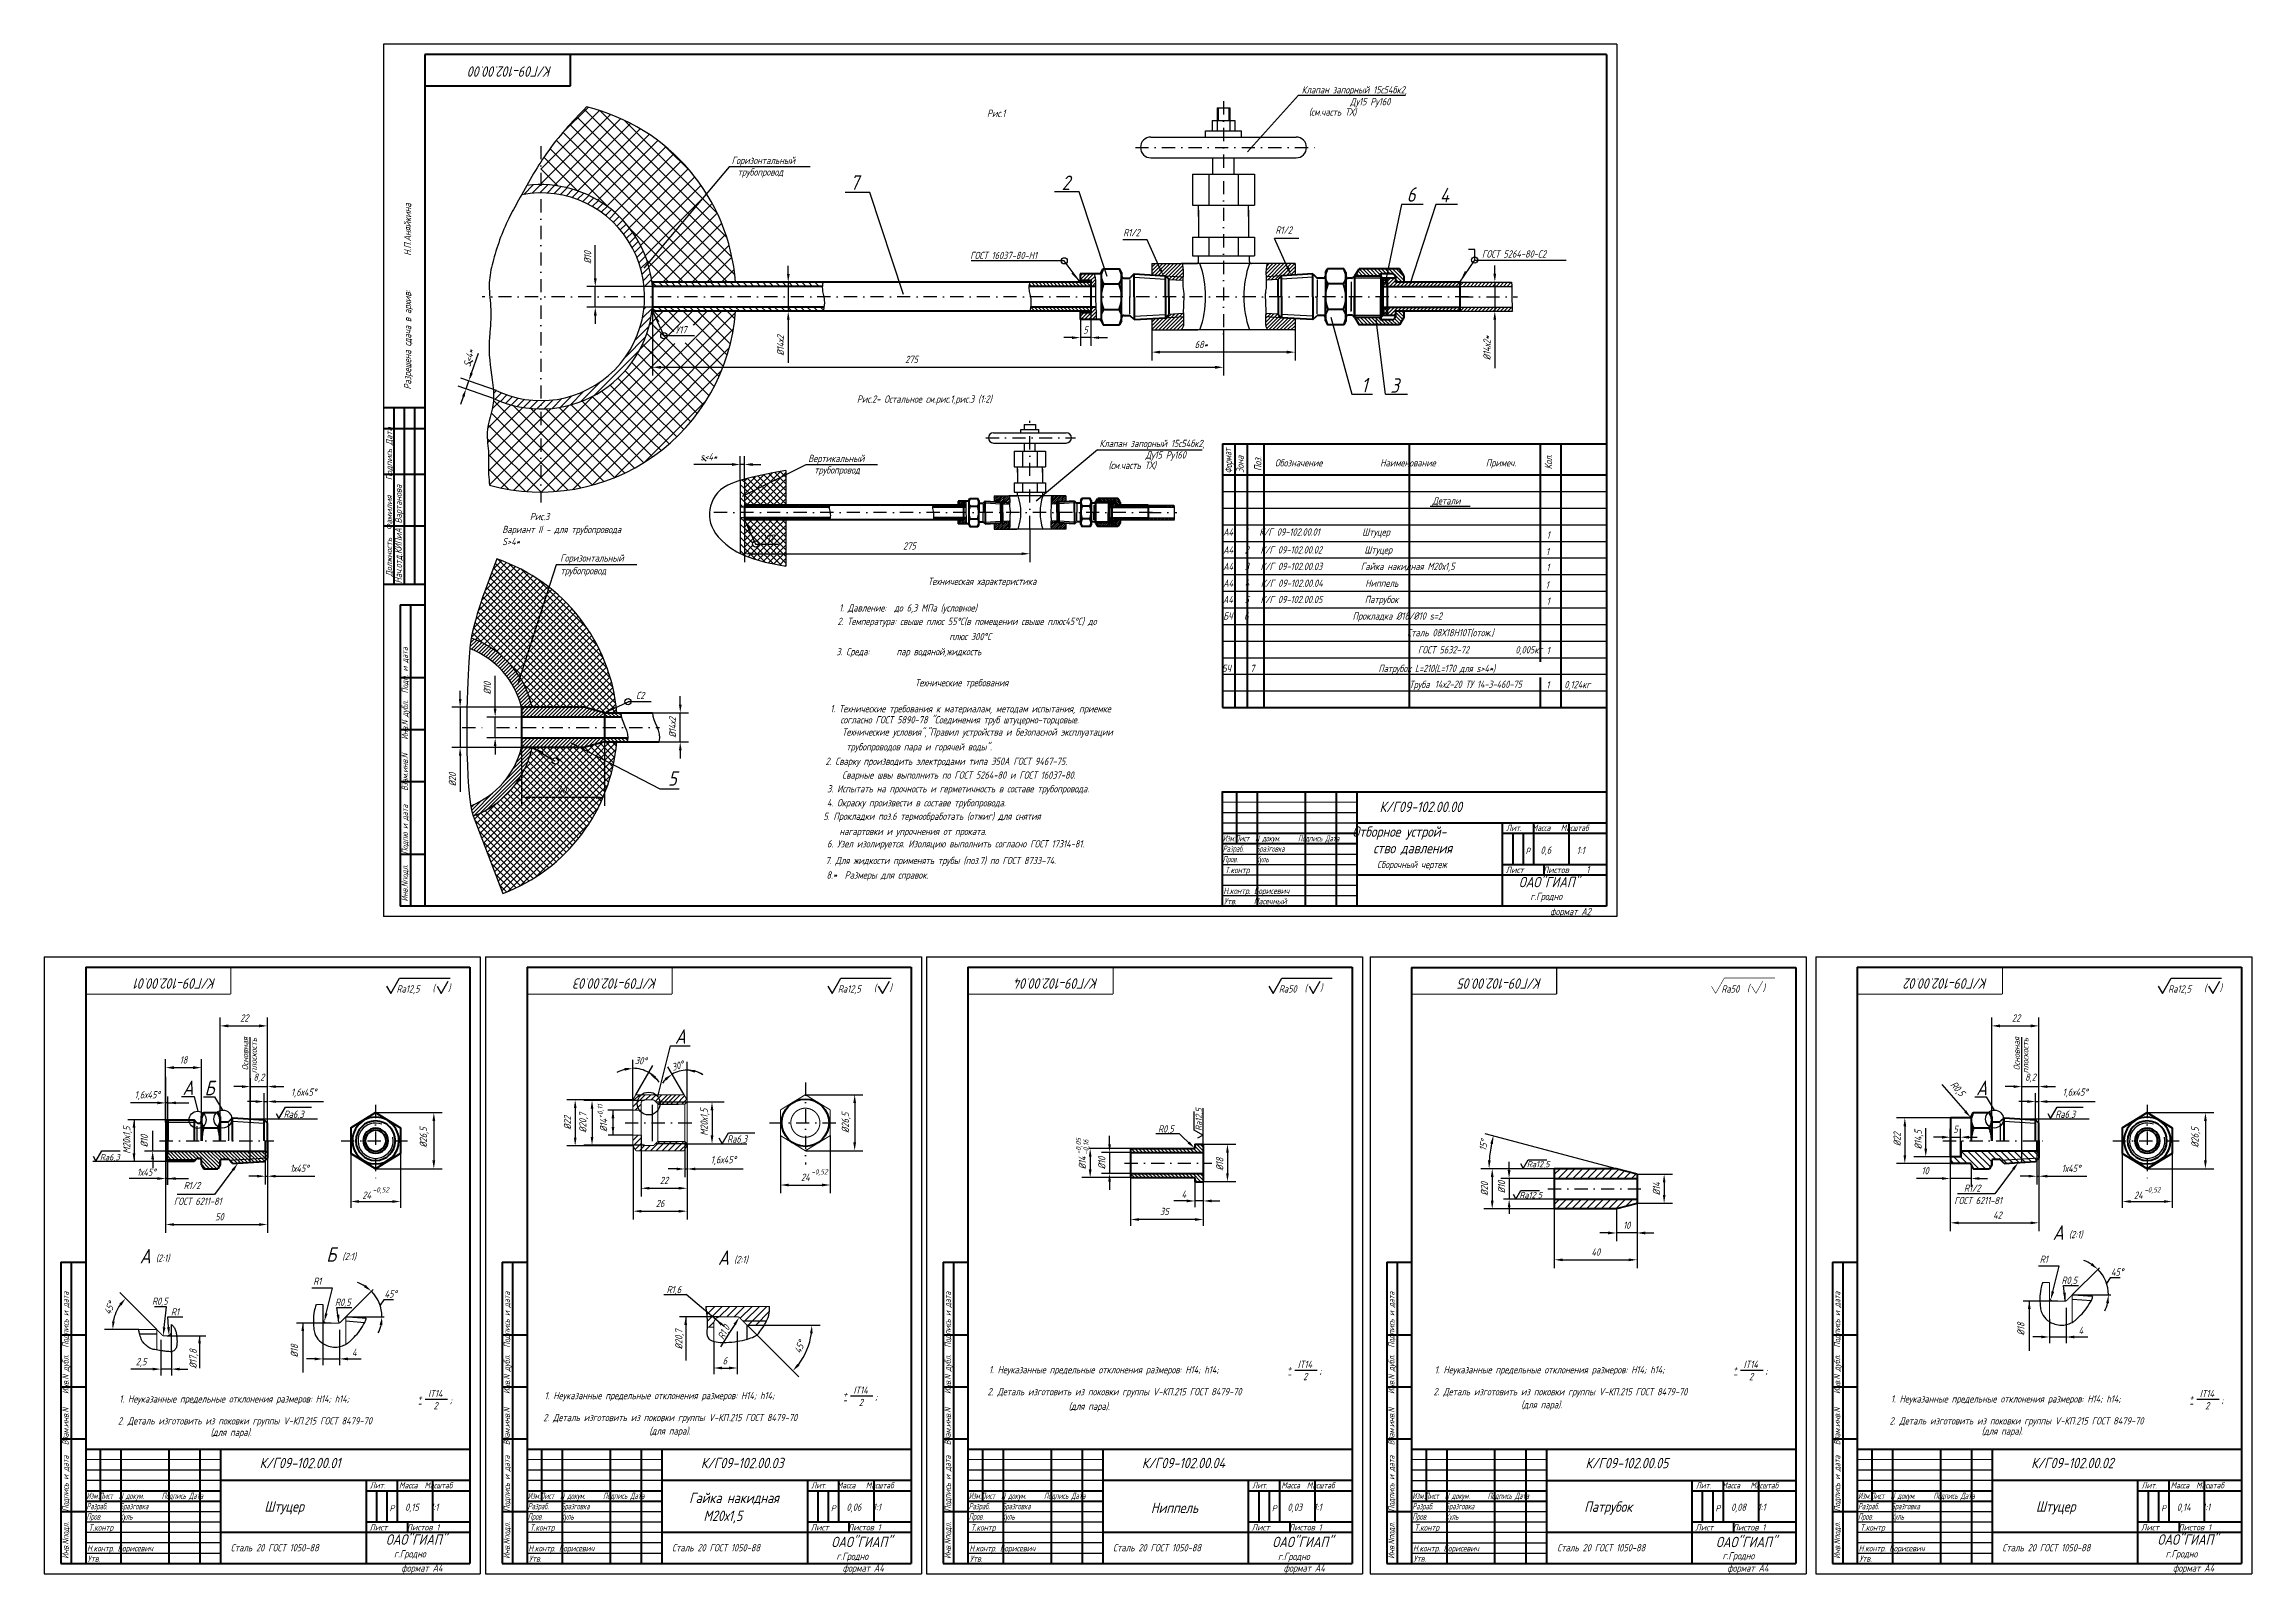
# Model space of a CAD drawing. Header units: millimetres. Extents: x 0 to 6596, y 0 to 3335.
# Drawn here: x 0 to 1063, y 0 to 736 of the extents above; entities that cross this region are included whole.
import ezdxf
from ezdxf.enums import TextEntityAlignment as Align

# ---------------------------------------------------------------- set-up
doc = ezdxf.new("R2010")
doc.units = ezdxf.units.MM
doc.header["$LTSCALE"] = 0.5
doc.header["$MEASUREMENT"] = 0
doc.linetypes.add('DASHDOT', pattern=[25.4, 12.7, -6.35, 0, -6.35])
doc.styles.add('ROMANC', font='romanc', dxfattribs={"width": 0.8, "oblique": 15, "height": 3.5})
doc.styles.get("Standard").update_dxf_attribs({"font": 'romand.shx', "width": 0.8, "oblique": 15, "height": 3.5})
doc.dimstyles.get("Standard").update_dxf_attribs({"dimscale": 0, "dimtxt": 3.5, "dimasz": 4, "dimexe": 4, "dimexo": 0, "dimgap": 2, "dimtad": 1, "dimrnd": 0.0035, "dimtxsty": 'Standard', "dimcen": 0.09, "dimclrd": 5, "dimazin": 2, "dimtfac": 1, "dimtix": 1, "dimtmove": 0, "dimatfit": 0, "dimfxl": 0, "dimtolj": 1, "dimtzin": 0, "dimarcsym": 0})
pattern_1 = [(135, (-560.3757, -110.7052), (-1.5909903, -1.5909903), [])]
pattern_2 = [(315, (217.0644, 641.017), (0.4419417, 0.4419417), [])]
pattern_3 = [(45, (217.0644, 641.017), (-0.4419417, 0.4419417), [])]
pattern_4 = [(315, (52.6669, 874.9288), (0.8838835, 0.8838835), [])]
pattern_5 = [(45, (52.6669, 874.9288), (-0.8838835, 0.8838835), [])]

msp = doc.modelspace()

# ---------------------------------------------------------------- texts
at = {"linetype": 'Continuous', "lineweight": 25, "oblique": 15}
for s, width, p in [('Рис.1', 0.8, (454.045, 701.44)), ('ГОСТ 16037-80-Н1', 0.8, (445.9, 632.999)), ('ГОСТ 5264-80-С2', 0.8, (692.387, 633.711)), ('Рис.2- Остальное см.рис.1,рис.3 (1:2)', 0.8, (391.37, 563.843)), ('Рис.3', 0.8, (233.88, 507.285)), ('Детали', 0.8, (668.548, 514.833)), ('1', 0.8, (723.541, 498.399)), ('1', 0.8, (723.209, 490.434)), ('1', 0.8, (723.375, 482.8)), ('1', 0.8, (723.042, 474.337)), ('1', 0.8, (723.541, 466.538)), ('плюс 300%%DC', 0.8, (435.871, 449.511)), ('БЧ', 0.8, (566.972, 434.208)), ('7                                 Патрубок L=210(L=170 для s>4*)', 0.65, (580.811, 434.159)), ('1', 0.8, (723.541, 442.808)), ('Труба', 0.8, (657.387, 426.442)), ('14х2-20 ТУ 14-3-460-75', 0.65, (669.713, 426.544)), ('1', 0.8, (723.393, 426.278)), ('0,124кг', 0.8, (732.044, 426.376)), ('трубопроводов пара и горячей воды".', 0.8, (386.278, 396.403)), ('7. Для жидкости применять трубы (поз.7) по ГОСТ 8733-74.', 0.8, (376.275, 341.685)), ('0,6', 0.8, (720.588, 346.68)), ('1:1', 0.8, (738.017, 346.573)), ('1', 0.8, (742.639, 337.344)), ('R1/2', 0.8, (924.501, 183.911)), ('(для пара).', 0.8, (493.379, 78.921)), ('(для пара).', 0.8, (711.238, 79.695)), ('(для пара).', 0.8, (80.136, 66.382)), ('(для пара).', 0.8, (291.411, 67.026)), ('(для пара).', 0.8, (933.019, 66.966))]:
    msp.add_text(s, height=3.5, dxfattribs=dict(at, width=width)).set_placement(p)
at = {"linetype": 'Continuous', "lineweight": 25, "oblique": 15, "width": 0.8}
for s, p in [('Разрешена сдача в архив:         Н.П.Аняйкина', (176.754, 570.176)), ('Кол.', (726.124, 531.752))]:
    msp.add_text(s, height=3.5, rotation=90, dxfattribs=at).set_placement(p)
at = {"lineweight": 25, "oblique": 15, "width": 0.8}
for s, p in [('Зона', (577.648, 530.066)), ('Поз.', (586.214, 530.962))]:
    msp.add_text(s, height=3.5, rotation=90, dxfattribs=at).set_placement(p)
at = {"linetype": 'Continuous', "lineweight": 25, "oblique": 15, "width": 0.619119}
msp.add_text('Нач.отд.КИПиА', height=3.5, rotation=90, dxfattribs=at).set_placement((172.294, 476.826), (172.294, 503.345), align=Align.FIT)
at = {"style": 'ROMANC', "oblique": 15, "width": 0.8}
for s, p in [('(', (187.03, 280.3)), (')', (194.525, 280.434)), ('(', (399.551, 280.3)), (')', (407.045, 280.434)), ('(', (606.989, 280.3)), (')', (614.483, 280.434)), ('(', (820.103, 280.278)), (')', (827.597, 280.412)), ('(', (1040.167, 280.3)), (')', (1047.662, 280.434))]:
    msp.add_text(s, height=3.5, dxfattribs=at).set_placement(p)
at = {"lineweight": 35, "char_height": 5, "width": 116.21881, "attachment_point": 1, "rotation": 180}
for s, insert in [('К/Г09-102.00.00 ', (244.519, 720.786)), ('К/Г09-102.00.01 ', (82.731, 281.694)), ('К/Г09-102.00.03 ', (295.251, 281.694)), ('К/Г09-102.00.04 ', (507.609, 281.694)), ('К/Г09-102.00.05 ', (721.238, 281.672)), ('К/Г09-102.00.02 ', (935.868, 281.694))]:
    msp.add_mtext(s, dxfattribs=dict(at, insert=insert))
at = {"lineweight": 25, "attachment_point": 1}
for s, insert, char_height, width in [('Клапан запорный 15с54бк2,', (605.578, 716.25), 3.5, 52.85785), ('(см.часть ТХ)', (609.005, 705.565), 3.5, 43.71847), ('Ду15 Ру160', (628.887, 710.557), 3.5, 41.16479), ('Горизонтальный ', (331.044, 682.263), 3.5, 77.57516), ('трубопровод', (333.964, 676.693), 3.5, 77.57516), ('R1/2', (592.956, 648.735), 3.5, 32.71899), ('R1/2', (519.64, 647.488), 3.5, 32.71899), ('У17', (304.102, 600.705), 3.5, 15.41418), ('Клапан запорный 15с54бк2,', (508.185, 545.986), 3.5, 52.85785), ('Вертикальный ', (367.945, 538.785), 3.5, 77.57516), ('трубопровод', (370.865, 533.215), 3.5, 77.57516), ('(см.часть ТХ)', (512.538, 535.468), 3.5, 43.71847), ('Ду15 Ру160', (530.42, 540.46), 3.5, 41.16479), (' Обозначение               Наименование             Примеч.', (590.846, 536.641), 3.5, 160.85086), ('Вариант II - для трубопровода S>4*', (220.608, 504.576), 3.5, 62.41972), ('У17', (346.259, 500.326), 3.5, 15.41418), ('А4   1   К/Г 09-102.00.01           Штуцер              ', (567.748, 503.342), 3.5, 191.90703), ('Горизонтальный ', (248.499, 490.836), 3.5, 77.57516), ('А4   2   К/Г 09-102.00.02           Штуцер               ', (567.748, 494.722), 3.5, 191.90703), ('трубопровод', (248.669, 484.722), 3.5, 77.57516), ('Техническая характеристика', (425.573, 479.61), 3.5, 128.61017), ('А4   3   К/Г 09-102.00.03          Гайка накидная М20х1,5 ', (567.748, 486.79), 3.5, 191.90703), ('А4   4   К/Г 09-102.00.04           Ниппель              ', (567.748, 478.687), 3.5, 191.90703), ('А4   5   К/Г 09-102.00.05           Патрубок             ', (567.651, 470.857), 3.5, 191.90703), ('2. Температура: свыше плюс 55%%DС(в помещении свыше плюс45%%DС) до ', (382.021, 460.334), 3.5, 197.50883), ('1. Давление:  до 6,3 МПа (условное)', (382.818, 466.797), 3.5, 144.12614), ('БЧ   6                           Прокладка %%C18/%%C10 s=2       ', (567.748, 462.888), 3.5, 191.90703), ('  Сталь 08Х18Н10Т(отож.)', (652.658, 454.891), 3.5, 101.77906), ('    ГОСТ 5632-72            0,005кг', (654.116, 446.621), 3.5, 101.77906), ('3. Среда:       пар водяной,жидкость   ', (381.466, 445.751), 3.5, 121.02458), ('Технические требования', (419.386, 430.796), 3.5, 102.79093), ('С2', (285.094, 424.648), 3.5, 18.54145), ('1. Технические требования к материалам, методам испытания, приемке ', (378.55, 418.26), 3.5, 177.18949), (' согласно ГОСТ 5890-78 "Соединения труб штуцерно-торцовые.', (381.552, 412.926), 3.5, 228.40832), ('Технические условия","Правил устройства и безопасной эксплуатации', (384.299, 407.063), 3.5, 203.95249), (' 2. Сварку производить электродами типа Э50А ГОСТ 9467-75.', (374.384, 392.95), 3.5, 193.00742), ('Сварные швы выполнить по ГОСТ 5264-80 и ГОСТ 16037-80.', (384.259, 386.314), 3.5, 152.75033), ('3. Испытать на прочность и герметичность в составе трубопровода.', (377.055, 379.703), 3.5, 200.57301), ('4. Окраску произвести в составе трубопровода.', (376.935, 372.975), 3.5, 159.03839), (' 5. Прокладки поз.6 термообработать (отжиг) для снятия ', (373.38, 366.489), 3.5, 184.88607), ('6. Узел изолируется. Изоляцию выполнить согласно ГОСТ 17314-81.', (376.989, 353.213), 3.5, 171.99354), ('  нагартовки и упрочнения от проката.', (379.277, 359.215), 3.5, 179.24461), ('{\\W0.6; Изм.Лист  N докум.      Подпись Дата\\P Разраб.    Бразговка\\P Пров.      Куль}', (566.12, 355.603), 3, 75.9719), ('{\\W0.7; Лит.   Масса   Масштаб}', (702.395, 360.662), 3, 63.06063), ('{\\W0.7;Т.контр}', (568.633, 340.345), 3, 65.76479), (' Сборочный чертеж', (640.008, 343.24), 3.5, 67.35554), ('{\\W0.8;Лист     Листов}', (703.806, 340.417), 3, 49.47069), ('р', (713.638, 350.449), 3, 4.73548), ('8.*  Размеры для справок.', (376.727, 338.189), 3.5, 182.18989), ('{\\W0.7; Н.контр. Борисевич}', (566.184, 330.332), 3, 40.54602), ('{\\W0.7;Утв.     Пасечный}', (568.119, 325.342), 3, 39.22165), ('г.Гродно', (715.695, 327.927), 3.5, 35.06273), ('формат А2', (725.221, 320.595), 3.5, 32.74536), ('Ra12,5', (169.706, 283.353), 3.5, 29.12513), ('Ra12,5', (382.227, 283.353), 3.5, 29.12513), ('Ra50', (594.585, 283.353), 3.5, 29.12513), ('Ra50', (807.699, 283.331), 3.5, 29.12513), ('Ra12,5', (1022.843, 283.353), 3.5, 29.12513), ('Ra6,3', (115.342, 223.018), 3.5, 29.12513), ('R0,5', (536.383, 215.951), 3.5, 34.79712), ('Ra6,3', (968.479, 223.018), 3.5, 29.12513), ('Ra6,3', (26.846, 202.09), 3, 13.68899), ('Ra6,3', (328.887, 211.096), 3.5, 29.12513), ('-0,52', (369.453, 194.797), 2.5, 14.27046), ('Ra12,5', (713.989, 198.709), 3, 25.38919), ('ГОСТ 6211-81', (62.449, 181.098), 3.5, 33.48929), ('R1/2', (67.191, 188.713), 3.5, 32.71899), ('-0,52', (158.195, 186.139), 2.5, 14.27046), ('4', (547.68, 184.455), 3.5, 7.89408), ('Ra12,5', (710.438, 183.839), 3, 25.38919), ('ГОСТ 6211-81', (919.792, 181.472), 3.5, 33.48929), ('-0,52', (1011.332, 186.139), 2.5, 14.27046), ('35', (537.357, 176.2), 3.5, 8.9871), ('(2:1)', (975.014, 165.095), 3.5, 42.52983), ('(2:1)', (53.757, 153.739), 3.5, 42.52983), ('(2:1)', (143.597, 154.537), 3.5, 42.52983), ('(2:1)', (332.254, 153.044), 3.5, 42.52983), ('R1', (960.996, 153.185), 3.5, 34.79712), ('R1', (129.58, 142.626), 3.5, 34.79712), ('R1,6', (299.743, 138.612), 3.5, 34.79712), ('R0,5', (971.463, 143.045), 3.5, 34.79712), ('R0,5', (51.946, 133.02), 3.5, 34.79712), ('R1', (61.057, 127.861), 3.5, 34.79712), ('R0,5', (140.047, 132.487), 3.5, 34.79712), ('4', (979.676, 118.903), 3.5, 34.79712), ('4', (148.259, 108.345), 3.5, 34.79712), ('2,5', (44.141, 103.907), 3.5, 34.79712), ('6', (326.745, 104.34), 3.5, 13.68431), ('1. Неуказанные предельные отклонения размеров: H14; h14; ', (454.96, 100.013), 3.5, 158.00399), ('-', (598.494, 97.851), 3.5, 6.65483), ('+', (598.72, 100.782), 3.5, 4.39895), ('IT14', (603.669, 102.601), 3.5, 19.79073), ('2', (606.283, 96.726), 3.5, 17.14463), (';', (614.106, 99.445), 3.5, 9.02349), ('1. Неуказанные предельные отклонения размеров: H14; h14; ', (669.664, 99.991), 3.5, 158.00399), ('-', (813.199, 97.829), 3.5, 6.65483), ('+', (813.425, 100.76), 3.5, 4.39895), ('IT14', (818.374, 102.579), 3.5, 19.79073), ('2', (820.988, 96.704), 3.5, 17.14463), (';', (828.811, 99.423), 3.5, 9.02349), ('1. Неуказанные предельные отклонения размеров: H14; h14; ', (36.177, 85.946), 3.5, 158.00399), ('+', (179.937, 86.715), 3.5, 4.39895), ('IT14', (184.886, 88.534), 3.5, 19.79073), ('1. Неуказанные предельные отклонения размеров: H14; h14; ', (240.999, 87.551), 3.5, 158.00399), ('+', (384.759, 88.321), 3.5, 4.39895), ('IT14', (389.708, 90.139), 3.5, 19.79073), (';', (400.145, 86.983), 3.5, 9.02349), ('2. Деталь изготовить из поковки группы V-КП.215 ГОСТ 8479-70', (454.316, 89.442), 3.5, 172.78055), ('2. Деталь изготовить из поковки группы V-КП.215 ГОСТ 8479-70', (669.021, 89.42), 3.5, 172.78055), ('1. Неуказанные предельные отклонения размеров: H14; h14; ', (889.314, 85.946), 3.5, 158.00399), ('+', (1033.074, 86.715), 3.5, 4.39895), ('IT14', (1038.023, 88.534), 3.5, 19.79073), ('2. Деталь изготовить из поковки группы V-КП.215 ГОСТ 8479-70', (35.533, 75.375), 3.5, 172.78055), ('-', (179.712, 83.784), 3.5, 6.65483), ('2', (187.501, 82.659), 3.5, 17.14463), (';', (195.324, 85.378), 3.5, 9.02349), ('2. Деталь изготовить из поковки группы V-КП.215 ГОСТ 8479-70', (240.355, 76.98), 3.5, 172.78055), ('-', (384.533, 85.389), 3.5, 6.65483), ('2', (392.322, 84.264), 3.5, 17.14463), ('2. Деталь изготовить из поковки группы V-КП.215 ГОСТ 8479-70', (888.67, 75.375), 3.5, 172.78055), ('-', (1032.849, 83.784), 3.5, 6.65483), ('2', (1040.638, 82.659), 3.5, 17.14463), (';', (1048.461, 85.378), 3.5, 9.02349), ('{\\W0.7; Лит.    Масса  Масштаб}', (155.196, 44.109), 3, 58.52502), ('{\\W0.7; Лит.   Масса   Масштаб}', (367.717, 44.109), 3, 62.22459), ('{\\W0.7; Лит.    Масса  Масштаб}', (580.075, 44.109), 3, 53.48882), ('{\\W0.7; Лит.   Масса   Масштаб}', (793.704, 44.088), 3, 60.35564), ('{\\W0.7; Лит.    Масса  Масштаб}', (1008.334, 44.109), 3, 58.52502), ('{\\W0.6; Изм.Лист  N докум.      Подпись Дата\\P Разраб.    Бразговка\\P Пров.      Куль}', (18.921, 39.05), 3, 75.9719), ('Р', (166.278, 33.033), 3, 4.73548), ('0,15   1:1', (173.848, 33.832), 3.5, 30.59979), ('{\\W0.6; Изм.Лист  N докум.      Подпись Дата\\P Разраб.    Бразговка\\P Пров.      Куль}', (231.441, 39.05), 3, 75.9719), ('Р', (378.799, 33.033), 3, 4.73548), ('0,06   1:1', (386.369, 33.832), 3.5, 30.59979), ('{\\W0.6; Изм.Лист  N докум.      Подпись Дата\\P Разраб.    Бразговка\\P Пров.      Куль}', (443.799, 39.05), 3, 75.9719), ('Р', (591.157, 33.033), 3, 4.73548), ('0,03   1:1', (598.727, 33.832), 3.5, 30.59979), ('{\\W0.6; Изм.Лист  N докум.      Подпись Дата\\P Разраб.    Бразговка\\P Пров.      Куль}', (657.428, 39.029), 3, 75.9719), ('Р', (804.786, 33.012), 3, 4.73548), ('0,08   1:1', (812.356, 33.81), 3.5, 30.59979), ('{\\W0.6; Изм.Лист  N докум.      Подпись Дата\\P Разраб.    Бразговка\\P Пров.      Куль}', (872.058, 39.05), 3, 75.9719), ('Р', (1019.415, 33.033), 3, 4.73548), ('0,14   1:1', (1026.985, 33.832), 3.5, 30.59979), ('{\\W0.7;Т.контр}', (21.434, 23.792), 3, 65.76479), ('Лист     Листов 1', (156.607, 23.864), 3, 49.47069), ('{\\W0.7;Т.контр}', (233.954, 23.792), 3, 65.76479), ('Лист     Листов 1', (369.127, 23.864), 3, 49.47069), ('{\\W0.7;Т.контр}', (446.313, 23.792), 3, 65.76479), ('Лист     Листов 1', (581.486, 23.864), 3, 49.47069), ('{\\W0.7;Т.контр}', (659.941, 23.77), 3, 65.76479), ('Лист     Листов 1', (795.114, 23.842), 3, 49.47069), ('{\\W0.7;Т.контр}', (874.571, 23.792), 3, 65.76479), ('Лист     Листов 1', (1009.744, 23.864), 3, 49.47069), ('{\\W0.7; Н.контр. Борисевич}', (18.985, 13.78), 3, 40.54602), ('Сталь 20 ГОСТ 1050-88', (89.852, 14.313), 3.5, 67.37887), ('г.Гродно', (168.496, 11.374), 3.5, 35.06273), ('{\\W0.7; Н.контр. Борисевич}', (231.505, 13.78), 3, 40.54602), ('Сталь 20 ГОСТ 1050-88', (302.373, 14.313), 3.5, 67.37887), ('{\\W0.7; Н.контр. Борисевич}', (443.864, 13.78), 3, 40.54602), ('Сталь 20 ГОСТ 1050-88', (514.731, 14.313), 3.5, 67.37887), ('{\\W0.7; Н.контр. Борисевич}', (657.492, 13.758), 3, 40.54602), ('Сталь 20 ГОСТ 1050-88', (728.648, 14.291), 3.5, 67.37887), ('{\\W0.7; Н.контр. Борисевич}', (872.122, 13.78), 3, 40.54602), ('Сталь 20 ГОСТ 1050-88', (942.989, 14.313), 3.5, 67.37887), ('г.Гродно', (1021.633, 11.374), 3.5, 35.06273), ('{\\W0.7;Утв.     }', (20.921, 8.789), 3, 39.22165), ('формат А4', (172.023, 4.512), 3.5, 32.74536), ('{\\W0.7;Утв.     }', (233.441, 8.789), 3, 39.22165), ('г.Гродно', (381.522, 10.197), 3.5, 35.06273), ('формат А4', (384.543, 4.512), 3.5, 32.74536), ('{\\W0.7;Утв.     }', (445.799, 8.789), 3, 39.22165), ('г.Гродно', (594.159, 10.12), 3.5, 35.06273), ('формат А4', (596.901, 4.512), 3.5, 32.74536), ('{\\W0.7;Утв.     }', (659.428, 8.768), 3, 39.22165), ('г.Гродно', (808.25, 10.419), 3.5, 35.06273), ('формат А4', (810.53, 4.49), 3.5, 32.74536), ('{\\W0.7;Утв.     }', (874.058, 8.789), 3, 39.22165), ('формат А4', (1025.16, 4.512), 3.5, 32.74536)]:
    msp.add_mtext(s, dxfattribs=dict(at, insert=insert, char_height=char_height, width=width))
at = {"lineweight": 35, "attachment_point": 1}
for s, insert, char_height, width in [('7', (388.177, 673.337), 7, 25.82314), ('2', (490.023, 673.231), 7, 25.82314), ('6', (656.156, 667.595), 7, 25.82314), ('4', (672.107, 667.314), 7, 25.82314), ('1', (634.287, 575.83), 7, 25.82314), ('3', (648.29, 575.638), 7, 25.82314), ('5', (300.383, 386.408), 7, 25.82314), ('А', (303.748, 262.189), 7, 25.82314), ('А', (66.619, 237.465), 7, 25.82314), ('Б', (77.239, 237.412), 7, 25.82314), ('А', (930.376, 237.412), 7, 25.82314), ('А', (967.261, 167.769), 7, 25.82314), ('А', (46.005, 156.412), 7, 25.82314), ('Б', (135.845, 157.21), 7, 25.82314), ('А', (324.501, 155.718), 7, 25.82314), ('К/Г09-102.00.01', (103.731, 55.841), 5, 116.21881), ('К/Г09-102.00.03', (316.252, 55.841), 5, 116.21881), ('К/Г09-102.00.04', (528.61, 55.841), 5, 116.21881), ('К/Г09-102.00.05', (742.239, 55.819), 5, 116.21881), ('К/Г09-102.00.02', (956.868, 55.841), 5, 116.21881), ('ОАО"ГИАП"', (164.566, 18.996), 5, 36.17103), ('ОАО"ГИАП"', (379.102, 17.821), 5, 36.17103), ('ОАО"ГИАП"', (591.46, 17.821), 5, 36.17103), ('ОАО"ГИАП"', (805.089, 17.799), 5, 36.17103), ('ОАО"ГИАП"', (1017.703, 18.996), 5, 36.17103)]:
    msp.add_mtext(s, dxfattribs=dict(at, insert=insert, char_height=char_height, width=width))
at = {"lineweight": 25, "char_height": 3.5, "attachment_point": 5}
for s, insert, rotation in [('S<4*', (204.495, 585.355), 77.182278), ('\\A1;30°', (287.341, 247.056), 356.875948), ('\\A1;30°', (305.066, 244.609), 16.960239), ('\\A1;М20х1,5', (318.215, 217.445), 90), ('\\A1;М20х1,5', (40.131, 208.787), 90), ('\\A1;%%C20,7', (259.804, 217.171), 90), ('%%C14', (269.396, 215.881), 90), ('\\A1;%%C20', (693.586, 185.359), 90), ('\\A1;%%C10', (701.827, 186.211), 90), ('\\A1;45°', (998.299, 145.288), 1.239658), ('\\A1;45°', (166.883, 134.729), 1.239658)]:
    msp.add_mtext(s, dxfattribs=dict(at, insert=insert, rotation=rotation))
at = {"lineweight": 25, "attachment_point": 1}
for s, insert, char_height, width, rotation in [('Должность  Фамилия    Подпись Дата', (164.596, 480.15), 3, 85.21344, 90), ('{\\W0.6;Формат}', (568.755, 529.662), 3.5, 24.12008, 93.205799), ('Вартанова', (169.14, 505.714), 3, 62.23826, 90), ('{\\W0.7; Инв.Nподл.   Подпю и дата    Взам.инв.N    Инв.N дубл.  Подп. и дата}', (172.159, 322.019), 3, 144.28866, 90), ('Основная ', (95.281, 242.422), 3, 30.69295, 90), (' плоскость ', (99.444, 239.132), 3, 30.69295, 90), ('Основная ', (948.418, 242.422), 3, 30.69295, 90), (' плоскость ', (952.581, 239.132), 3, 30.69295, 90), ('+0,11', (266.527, 219.259), 2.5, 14.27046, 90), ('Ra12,5', (554.489, 213.27), 3, 25.38919, 90), ('-0,05', (496.848, 202.004), 2.5, 14.27046, 90), ('-0,16', (500.418, 201.729), 2.5, 14.27046, 90), ('%%C20,7', (303.883, 108.069), 3.5, 50.51365, 90), ('R1,0', (324.103, 114.105), 3.5, 15.67473, 62.643393), ('%%C18', (950.153, 114.751), 3.5, 50.51365, 90), ('{\\W0.7; Инв.Nподл.   Подпись и дата   Взам.инв.N    Инв.N дубл.  Подпись и дата}', (8.762, 5.518), 3, 144.28866, 90), ('%%C17,8', (69.97, 98.847), 3.5, 50.51365, 90), ('%%C18', (118.737, 104.192), 3.5, 50.51365, 90), ('{\\W0.7; Инв.Nподл.   Подпись и дата   Взам.инв.N    Инв.N дубл.  Подпись и дата}', (221.282, 5.518), 3, 144.28866, 90), ('{\\W0.7; Инв.Nподл.   Подпись и дата   Взам.инв.N    Инв.N дубл.  Подпись и дата}', (433.64, 5.518), 3, 144.28866, 90), ('{\\W0.7; Инв.Nподл.   Подпись и дата   Взам.инв.N    Инв.N дубл.  Подпись и дата}', (647.269, 5.496), 3, 144.28866, 90), ('{\\W0.7; Инв.Nподл.   Подпись и дата   Взам.инв.N    Инв.N дубл.  Подпись и дата}', (861.899, 5.518), 3, 144.28866, 90)]:
    msp.add_mtext(s, dxfattribs=dict(at, insert=insert, char_height=char_height, width=width, rotation=rotation))
at = {"lineweight": 30, "char_height": 5, "attachment_point": 1}
for s, insert, width in [('К/Г09-102.00.00 ', (643.062, 371.758), 87.33969), ('   Отборное устрой-  ', (622.053, 359.831), 87.33969), ('ство давления  ', (640.008, 351.868), 87.33969), ('ОАО"ГИАП"', (710.167, 335.551), 36.17103), ('Штуцер', (106.035, 34.921), 61.94494), ('Гайка накидная', (310.606, 39.053), 61.94494), ('Ниппель', (532.978, 34.276), 61.94494), ('Патрубок', (741.627, 34.818), 61.94494), ('Штуцер', (959.172, 34.921), 61.94494), (' М20х1,5', (314.847, 30.432), 61.94494)]:
    msp.add_mtext(s, dxfattribs=dict(at, insert=insert, width=width))
at = {"lineweight": 25, "char_height": 3.5, "attachment_point": 5}
for s, insert in [('\\A1;1,6х45%%D', (49.65, 230.226)), ('1х45%%D', (49.217, 193.375)), ('\\A1;1,6х45%%D', (327.115, 198.994)), ('\\A1;24', (366.562, 190.937)), ('\\A1;24', (155.304, 182.279)), ('\\A1;24', (1008.441, 182.279))]:
    msp.add_mtext(s, dxfattribs=dict(at, insert=insert))
at = {"char_height": 3.5, "attachment_point": 5, "rotation": 90}
for insert in [(183.017, 210.059), (386.232, 217.171), (1036.154, 210.059)]:
    msp.add_mtext('\\A1;%%C26,5', dxfattribs=dict(at, insert=insert))
at = {"linetype": 'Continuous', "lineweight": 25, "char_height": 3.5, "attachment_point": 5, "rotation": 90}
for s, insert in [('\\A1;%%C14,5', (902.841, 209.008)), ('%%C10', (48.174, 208.368)), ('\\A1;%%C14', (499.97, 197.849))]:
    msp.add_mtext(s, dxfattribs=dict(at, insert=insert))

# ---------------------------------------------------------------- blocks, each defined once
blk = doc.blocks.new('*D331')
at = {"color": 0, "lineweight": -2, "transparency": 16777216}
for p, q in [((338.5, 119.7), (363.4, 94.8)), ((346.8, 119.7), (373.7, 119.7))]:
    blk.add_line(p, q, dxfattribs=at)
at = {"color": 5, "lineweight": -2, "transparency": 16777216}
blk.add_arc((338.5, 119.7), 31.2, 322.3469, 352.6531, dxfattribs=at)
at = {"color": 5, "lineweight": 25, "transparency": 16777216}
for points in [[(368.8, 115.8), (370.1, 115.7), (369.7, 119.7)], [(363.7, 100.2), (362.7, 101.1), (360.5, 97.7)]]:
    blk.add_solid(points, dxfattribs=at)
at = {"layer": 'Defpoints', "color": 0, "lineweight": 25, "transparency": 16777216}
for p in [(335, 123.2), (338.5, 119.7), (338.5, 119.7), (346.8, 119.7), (365.5, 104.1)]:
    blk.add_point(p, dxfattribs=at)
at = {"color": 0, "lineweight": 25, "transparency": 16777216, "insert": (363.8, 109.2), "char_height": 3.5, "attachment_point": 5, "rotation": 67.5}
blk.add_mtext('\\A1;45°', dxfattribs=at)
blk = doc.blocks.new('*D332')
at = {"color": 0, "lineweight": -2, "transparency": 16777216}
for p, q in [((287.5, 211.2), (287.5, 181.6)), ((309.6, 207.1), (309.6, 181.6))]:
    blk.add_line(p, q, dxfattribs=at)
at = {"color": 5, "lineweight": -2, "transparency": 16777216}
blk.add_line((291.5, 185.6), (305.6, 185.6), dxfattribs=at)
at = {"color": 5, "lineweight": 25, "transparency": 16777216}
for points in [[(291.5, 186.3), (291.5, 185), (287.5, 185.6)], [(305.6, 186.3), (305.6, 185), (309.6, 185.6)]]:
    blk.add_solid(points, dxfattribs=at)
at = {"layer": 'Defpoints', "color": 0, "lineweight": 25, "transparency": 16777216}
for p in [(287.5, 211.2), (309.6, 207.1), (309.6, 185.6)]:
    blk.add_point(p, dxfattribs=at)
at = {"color": 0, "lineweight": 25, "transparency": 16777216, "insert": (298.5, 189.4), "char_height": 3.5, "attachment_point": 5}
blk.add_mtext('\\A1;22', dxfattribs=at)
blk = doc.blocks.new('*D333')
at = {"color": 0, "lineweight": -2, "transparency": 16777216}
for p, q in [((283.6, 206), (283.6, 170.6)), ((309.6, 206.2), (309.6, 170.6))]:
    blk.add_line(p, q, dxfattribs=at)
at = {"color": 5, "lineweight": -2, "transparency": 16777216}
blk.add_line((287.6, 174.6), (305.6, 174.6), dxfattribs=at)
at = {"color": 5, "lineweight": 25, "transparency": 16777216}
for points in [[(287.6, 175.2), (287.6, 173.9), (283.6, 174.6)], [(305.6, 175.2), (305.6, 173.9), (309.6, 174.6)]]:
    blk.add_solid(points, dxfattribs=at)
at = {"layer": 'Defpoints', "color": 0, "lineweight": 25, "transparency": 16777216}
for p in [(283.6, 206), (309.6, 206.2), (309.6, 174.6)]:
    blk.add_point(p, dxfattribs=at)
at = {"color": 0, "lineweight": 25, "transparency": 16777216, "insert": (296.6, 178.3), "char_height": 3.5, "attachment_point": 5}
blk.add_mtext('\\A1;26', dxfattribs=at)
blk = doc.blocks.new('*D334')
at = {"color": 0, "lineweight": -2, "transparency": 16777216}
for p, q in [((283.5, 228.2), (251.7, 228.2)), ((283.6, 206), (251.7, 206))]:
    blk.add_line(p, q, dxfattribs=at)
at = {"color": 5, "lineweight": -2, "transparency": 16777216}
blk.add_line((255.7, 224.2), (255.7, 210), dxfattribs=at)
at = {"color": 5, "lineweight": 25, "transparency": 16777216}
for points in [[(255.1, 224.2), (256.4, 224.2), (255.7, 228.2)], [(255.1, 210), (256.4, 210), (255.7, 206)]]:
    blk.add_solid(points, dxfattribs=at)
at = {"layer": 'Defpoints', "color": 0, "lineweight": 25, "transparency": 16777216}
for p in [(283.5, 228.2), (255.7, 206), (283.6, 206)]:
    blk.add_point(p, dxfattribs=at)
at = {"color": 0, "lineweight": 25, "transparency": 16777216, "insert": (252, 217.1), "char_height": 3.5, "attachment_point": 5, "rotation": 90}
blk.add_mtext('\\A1;%%C22', dxfattribs=at)
blk = doc.blocks.new('*D316')
at = {"color": 0, "lineweight": -2, "transparency": 16777216}
for p, q in [((54.2, 117.6), (36.4, 135.4)), ((45.6, 117.6), (29, 117.6))]:
    blk.add_line(p, q, dxfattribs=at)
at = {"color": 5, "lineweight": -2, "transparency": 16777216}
blk.add_arc((54.2, 117.6), 21.3, 145.7969, 169.2031, dxfattribs=at)
at = {"color": 5, "lineweight": 25, "transparency": 16777216}
for points in [[(36.2, 130), (37.2, 129.1), (39.2, 132.6)], [(34, 121.5), (32.7, 121.6), (33, 117.6)]]:
    blk.add_solid(points, dxfattribs=at)
at = {"layer": 'Defpoints', "color": 0, "lineweight": 25, "transparency": 16777216}
for p in [(33.7, 123.1), (45.6, 117.6), (54.2, 117.6), (54.2, 117.6), (57, 114.9)]:
    blk.add_point(p, dxfattribs=at)
at = {"color": 0, "transparency": 16777216, "insert": (31.4, 127.9), "char_height": 3.5, "attachment_point": 5, "rotation": 65.7474}
blk.add_mtext('\\A1;45%%D', dxfattribs=at)
blk = doc.blocks.new('*D317')
at = {"color": 0, "lineweight": -2, "transparency": 16777216}
for p, q in [((58.5, 217.5), (58.5, 247.7)), ((75.7, 217.7), (75.7, 247.7))]:
    blk.add_line(p, q, dxfattribs=at)
at = {"color": 5, "lineweight": -2, "transparency": 16777216}
blk.add_line((62.5, 243.7), (71.7, 243.7), dxfattribs=at)
at = {"color": 5, "lineweight": 25, "transparency": 16777216}
for points in [[(62.5, 244.4), (62.5, 243), (58.5, 243.7)], [(71.7, 244.4), (71.7, 243), (75.7, 243.7)]]:
    blk.add_solid(points, dxfattribs=at)
at = {"layer": 'Defpoints', "color": 0, "lineweight": 25, "transparency": 16777216}
for p in [(75.7, 243.7), (58.5, 217.5), (75.7, 217.7)]:
    blk.add_point(p, dxfattribs=at)
at = {"color": 0, "lineweight": 25, "transparency": 16777216, "insert": (67.1, 247.4), "char_height": 3.5, "attachment_point": 5}
blk.add_mtext('\\A1;18', dxfattribs=at)
blk = doc.blocks.new('*D335')
at = {"color": 0, "lineweight": -2, "transparency": 16777216}
for p, q in [((757.1, 195), (694, 211.9)), ((727.2, 195), (691.8, 195))]:
    blk.add_line(p, q, dxfattribs=at)
at = {"color": 5, "lineweight": -2, "transparency": 16777216}
blk.add_arc((757.1, 195), 61.3, 168.738, 176.262, dxfattribs=at)
at = {"color": 5, "lineweight": 25, "transparency": 16777216}
for points in [[(696.4, 207.2), (697.7, 206.9), (697.9, 210.9)], [(696.6, 199), (695.3, 199.1), (695.8, 195)]]:
    blk.add_solid(points, dxfattribs=at)
at = {"layer": 'Defpoints', "color": 0, "lineweight": 25, "transparency": 16777216}
for p in [(696.1, 200.4), (727.2, 195), (757.1, 195), (757.1, 195), (767.1, 192.4)]:
    blk.add_point(p, dxfattribs=at)
at = {"color": 0, "lineweight": 25, "transparency": 16777216, "insert": (693.1, 206.4), "char_height": 3.5, "attachment_point": 5, "rotation": 79.976}
blk.add_mtext('\\A1;15°', dxfattribs=at)
blk = doc.blocks.new('*D336')
at = {"color": 0, "lineweight": -2, "transparency": 16777216}
for p, q in [((767.1, 192.4), (784.1, 192.4)), ((767.1, 178.4), (784.1, 178.4))]:
    blk.add_line(p, q, dxfattribs=at)
at = {"color": 5, "lineweight": -2, "transparency": 16777216}
blk.add_line((780.1, 188.4), (780.1, 182.4), dxfattribs=at)
at = {"color": 5, "lineweight": 25, "transparency": 16777216}
for points in [[(779.5, 188.4), (780.8, 188.4), (780.1, 192.4)], [(779.5, 182.4), (780.8, 182.4), (780.1, 178.4)]]:
    blk.add_solid(points, dxfattribs=at)
at = {"layer": 'Defpoints', "color": 0, "lineweight": 25, "transparency": 16777216}
for p in [(767.1, 192.4), (767.1, 178.4), (780.1, 178.4)]:
    blk.add_point(p, dxfattribs=at)
at = {"color": 0, "lineweight": 25, "transparency": 16777216, "insert": (776.4, 185.4), "char_height": 3.5, "attachment_point": 5, "rotation": 90}
blk.add_mtext('\\A1;%%C14', dxfattribs=at)
blk = doc.blocks.new('*D337')
at = {"color": 0, "lineweight": -2, "transparency": 16777216}
for p, q in [((757.1, 175.7), (757.1, 160.1)), ((767.1, 178.4), (767.1, 160.1))]:
    blk.add_line(p, q, dxfattribs=at)
at = {"color": 5, "lineweight": -2, "transparency": 16777216}
for p, q in [((753.1, 164.1), (749.1, 164.1)), ((767.1, 164.1), (757.1, 164.1)), ((771.1, 164.1), (775.1, 164.1))]:
    blk.add_line(p, q, dxfattribs=at)
at = {"color": 5, "lineweight": 25, "transparency": 16777216}
for points in [[(753.1, 164.8), (753.1, 163.4), (757.1, 164.1)], [(771.1, 164.8), (771.1, 163.4), (767.1, 164.1)]]:
    blk.add_solid(points, dxfattribs=at)
at = {"layer": 'Defpoints', "color": 0, "lineweight": 25, "transparency": 16777216}
for p in [(757.1, 175.7), (767.1, 178.4), (757.1, 164.1)]:
    blk.add_point(p, dxfattribs=at)
at = {"color": 0, "lineweight": 25, "transparency": 16777216, "insert": (762.1, 167.8), "char_height": 3.5, "attachment_point": 5}
blk.add_mtext('\\A1;10', dxfattribs=at)
blk = doc.blocks.new('*D338')
at = {"color": 0, "lineweight": -2, "transparency": 16777216}
for p, q in [((727.2, 175.7), (727.2, 147.2)), ((767.1, 178.4), (767.1, 147.2))]:
    blk.add_line(p, q, dxfattribs=at)
at = {"color": 5, "lineweight": -2, "transparency": 16777216}
blk.add_line((731.2, 151.2), (763.1, 151.2), dxfattribs=at)
at = {"color": 5, "lineweight": 25, "transparency": 16777216}
for points in [[(731.2, 151.8), (731.2, 150.5), (727.2, 151.2)], [(763.1, 151.8), (763.1, 150.5), (767.1, 151.2)]]:
    blk.add_solid(points, dxfattribs=at)
at = {"layer": 'Defpoints', "color": 0, "lineweight": 25, "transparency": 16777216}
for p in [(727.2, 175.7), (767.1, 178.4), (767.1, 151.2)]:
    blk.add_point(p, dxfattribs=at)
at = {"color": 0, "lineweight": 25, "transparency": 16777216, "insert": (747.2, 154.9), "char_height": 3.5, "attachment_point": 5}
blk.add_mtext('\\A1;40', dxfattribs=at)
blk = doc.blocks.new('*D318')
at = {"color": 0, "linetype": 'Continuous', "lineweight": -2, "transparency": 16777216}
for p, q in [((558.2, 206.8), (573.8, 206.8)), ((558.2, 188.8), (573.8, 188.8))]:
    blk.add_line(p, q, dxfattribs=at)
at = {"color": 5, "linetype": 'Continuous', "lineweight": -2, "transparency": 16777216}
blk.add_line((569.8, 202.8), (569.8, 192.8), dxfattribs=at)
at = {"color": 5, "linetype": 'Continuous', "lineweight": 25, "transparency": 16777216}
for points in [[(569.2, 202.8), (570.5, 202.8), (569.8, 206.8)], [(569.2, 192.8), (570.5, 192.8), (569.8, 188.8)]]:
    blk.add_solid(points, dxfattribs=at)
at = {"layer": 'Defpoints', "color": 0, "linetype": 'Continuous', "lineweight": 25, "transparency": 16777216}
for p in [(558.2, 206.8), (558.2, 188.8), (569.8, 188.8)]:
    blk.add_point(p, dxfattribs=at)
at = {"color": 0, "linetype": 'Continuous', "lineweight": 25, "transparency": 16777216, "insert": (566.1, 197.2), "char_height": 3.5, "attachment_point": 5, "rotation": 90}
blk.add_mtext('\\A1;%%C18', dxfattribs=at)
blk = doc.blocks.new('*D319')
at = {"color": 0, "linetype": 'Continuous', "lineweight": -2, "transparency": 16777216}
for p, q in [((523.2, 202.8), (509.1, 202.8)), ((523.2, 192.8), (509.1, 192.8))]:
    blk.add_line(p, q, dxfattribs=at)
at = {"color": 5, "linetype": 'Continuous', "lineweight": -2, "transparency": 16777216}
for p, q in [((513.1, 206.8), (513.1, 210.8)), ((513.1, 202.8), (513.1, 192.8)), ((513.1, 188.8), (513.1, 184.8))]:
    blk.add_line(p, q, dxfattribs=at)
at = {"color": 5, "linetype": 'Continuous', "lineweight": 25, "transparency": 16777216}
for points in [[(512.4, 206.8), (513.7, 206.8), (513.1, 202.8)], [(512.4, 188.8), (513.7, 188.8), (513.1, 192.8)]]:
    blk.add_solid(points, dxfattribs=at)
at = {"layer": 'Defpoints', "color": 0, "linetype": 'Continuous', "lineweight": 25, "transparency": 16777216}
for p in [(523.2, 202.8), (513.1, 192.8), (523.2, 192.8)]:
    blk.add_point(p, dxfattribs=at)
at = {"color": 0, "linetype": 'Continuous', "lineweight": 25, "transparency": 16777216, "insert": (509.3, 197.8), "char_height": 3.5, "attachment_point": 5, "rotation": 90}
blk.add_mtext('\\A1;%%C10', dxfattribs=at)
blk = doc.blocks.new('*D320')
at = {"color": 5, "linetype": 'Continuous', "lineweight": -2, "transparency": 16777216}
for p, q in [((101.9, 227.4), (97.9, 227.4)), ((105.9, 227.4), (107.5, 227.4)), ((111.5, 227.4), (134.5, 227.4))]:
    blk.add_line(p, q, dxfattribs=at)
at = {"color": 0, "linetype": 'Continuous', "lineweight": -2, "transparency": 16777216}
for p, q in [((105.9, 218.6), (105.9, 231.4)), ((107.5, 217), (107.5, 231.4))]:
    blk.add_line(p, q, dxfattribs=at)
at = {"color": 5, "linetype": 'Continuous', "lineweight": 25, "transparency": 16777216}
for points in [[(101.9, 228), (101.9, 226.7), (105.9, 227.4)], [(111.5, 228), (111.5, 226.7), (107.5, 227.4)]]:
    blk.add_solid(points, dxfattribs=at)
at = {"layer": 'Defpoints', "color": 0, "linetype": 'Continuous', "lineweight": 25, "transparency": 16777216}
for p in [(107.5, 227.4), (105.9, 218.6), (107.5, 217)]:
    blk.add_point(p, dxfattribs=at)
at = {"color": 0, "linetype": 'Continuous', "lineweight": 25, "transparency": 16777216, "insert": (125, 231.5), "char_height": 3.5, "attachment_point": 5}
blk.add_mtext('\\A1;1,6х45%%D', dxfattribs=at)
blk = doc.blocks.new('*D313')
at = {"color": 5, "linetype": 'Continuous', "lineweight": -2, "transparency": 16777216}
for p, q in [((95.3, 234.6), (91.3, 234.6)), ((99.3, 234.6), (107.5, 234.6)), ((111.5, 234.6), (115.5, 234.6))]:
    blk.add_line(p, q, dxfattribs=at)
at = {"color": 0, "linetype": 'Continuous', "lineweight": -2, "transparency": 16777216}
for p, q in [((99.3, 217), (99.3, 238.6)), ((107.5, 217), (107.5, 238.6))]:
    blk.add_line(p, q, dxfattribs=at)
at = {"color": 5, "linetype": 'Continuous', "lineweight": 25, "transparency": 16777216}
for points in [[(95.3, 235.2), (95.3, 233.9), (99.3, 234.6)], [(111.5, 235.2), (111.5, 233.9), (107.5, 234.6)]]:
    blk.add_solid(points, dxfattribs=at)
at = {"layer": 'Defpoints', "color": 0, "linetype": 'Continuous', "lineweight": 25, "transparency": 16777216}
for p in [(107.5, 234.6), (99.3, 217), (107.5, 217)]:
    blk.add_point(p, dxfattribs=at)
at = {"color": 0, "linetype": 'Continuous', "lineweight": 25, "transparency": 16777216, "insert": (103.4, 238.7), "char_height": 3.5, "attachment_point": 5}
blk.add_mtext('\\A1;8,2', dxfattribs=at)
blk = doc.blocks.new('*D321')
at = {"color": 0, "linetype": 'Continuous', "lineweight": -2, "transparency": 16777216}
for p, q in [((84.7, 220.1), (84.7, 267.8)), ((107.5, 217), (107.5, 267.8))]:
    blk.add_line(p, q, dxfattribs=at)
at = {"color": 5, "linetype": 'Continuous', "lineweight": -2, "transparency": 16777216}
blk.add_line((88.7, 263.8), (103.5, 263.8), dxfattribs=at)
at = {"color": 5, "linetype": 'Continuous', "lineweight": 25, "transparency": 16777216}
for points in [[(88.7, 264.5), (88.7, 263.1), (84.7, 263.8)], [(103.5, 264.5), (103.5, 263.1), (107.5, 263.8)]]:
    blk.add_solid(points, dxfattribs=at)
at = {"layer": 'Defpoints', "color": 0, "linetype": 'Continuous', "lineweight": 25, "transparency": 16777216}
for p in [(107.5, 263.8), (84.7, 220.1), (107.5, 217)]:
    blk.add_point(p, dxfattribs=at)
at = {"color": 0, "linetype": 'Continuous', "lineweight": 25, "transparency": 16777216, "insert": (96.4, 267.6), "char_height": 3.5, "attachment_point": 5}
blk.add_mtext('\\A1;22', dxfattribs=at)
blk = doc.blocks.new('*D322')
at = {"color": 0, "linetype": 'Continuous', "lineweight": -2, "transparency": 16777216}
for p, q in [((106.5, 203.5), (106.5, 187.4)), ((107.5, 202.5), (107.5, 187.4))]:
    blk.add_line(p, q, dxfattribs=at)
at = {"color": 5, "linetype": 'Continuous', "lineweight": -2, "transparency": 16777216}
for p, q in [((102.5, 191.4), (98.5, 191.4)), ((106.5, 191.4), (107.5, 191.4)), ((111.5, 191.4), (130.4, 191.4))]:
    blk.add_line(p, q, dxfattribs=at)
at = {"color": 5, "linetype": 'Continuous', "lineweight": 25, "transparency": 16777216}
for points in [[(102.5, 192.1), (102.5, 190.8), (106.5, 191.4)], [(111.5, 192.1), (111.5, 190.8), (107.5, 191.4)]]:
    blk.add_solid(points, dxfattribs=at)
at = {"layer": 'Defpoints', "color": 0, "linetype": 'Continuous', "lineweight": 25, "transparency": 16777216}
for p in [(106.5, 203.5), (107.5, 202.5), (107.5, 191.4)]:
    blk.add_point(p, dxfattribs=at)
at = {"color": 0, "linetype": 'Continuous', "lineweight": 25, "transparency": 16777216, "insert": (122.9, 195.2), "char_height": 3.5, "attachment_point": 5}
blk.add_mtext('\\A1;1х45%%D', dxfattribs=at)
blk = doc.blocks.new('*D323')
at = {"color": 0, "linetype": 'Continuous', "lineweight": -2, "transparency": 16777216}
for p, q in [((58.5, 199.5), (58.5, 164.2)), ((107.5, 200.1), (107.5, 164.2))]:
    blk.add_line(p, q, dxfattribs=at)
at = {"color": 5, "linetype": 'Continuous', "lineweight": -2, "transparency": 16777216}
blk.add_line((62.5, 168.2), (103.5, 168.2), dxfattribs=at)
at = {"color": 5, "linetype": 'Continuous', "lineweight": 25, "transparency": 16777216}
for points in [[(62.5, 168.8), (62.5, 167.5), (58.5, 168.2)], [(103.5, 168.8), (103.5, 167.5), (107.5, 168.2)]]:
    blk.add_solid(points, dxfattribs=at)
at = {"layer": 'Defpoints', "color": 0, "linetype": 'Continuous', "lineweight": 25, "transparency": 16777216}
for p in [(58.5, 199.5), (107.5, 200.1), (107.5, 168.2)]:
    blk.add_point(p, dxfattribs=at)
at = {"color": 0, "linetype": 'Continuous', "lineweight": 25, "transparency": 16777216, "insert": (84.4, 171.9), "char_height": 3.5, "attachment_point": 5}
blk.add_mtext('\\A1;50', dxfattribs=at)
blk = doc.blocks.new('*D324')
at = {"color": 5, "linetype": 'Continuous', "lineweight": -2, "transparency": 16777216}
for p, q in [((955, 227.4), (951, 227.4)), ((959, 227.4), (960.6, 227.4)), ((964.6, 227.4), (987.7, 227.4))]:
    blk.add_line(p, q, dxfattribs=at)
at = {"color": 0, "linetype": 'Continuous', "lineweight": -2, "transparency": 16777216}
for p, q in [((959, 218.6), (959, 231.4)), ((960.6, 217), (960.6, 231.4))]:
    blk.add_line(p, q, dxfattribs=at)
at = {"color": 5, "linetype": 'Continuous', "lineweight": 25, "transparency": 16777216}
for points in [[(955, 228), (955, 226.7), (959, 227.4)], [(964.6, 228), (964.6, 226.7), (960.6, 227.4)]]:
    blk.add_solid(points, dxfattribs=at)
at = {"layer": 'Defpoints', "color": 0, "linetype": 'Continuous', "lineweight": 25, "transparency": 16777216}
for p in [(960.6, 227.4), (959, 218.6), (960.6, 217)]:
    blk.add_point(p, dxfattribs=at)
at = {"color": 0, "linetype": 'Continuous', "lineweight": 25, "transparency": 16777216, "insert": (978.1, 231.5), "char_height": 3.5, "attachment_point": 5}
blk.add_mtext('\\A1;1,6х45%%D', dxfattribs=at)
blk = doc.blocks.new('*D314')
at = {"color": 5, "linetype": 'Continuous', "lineweight": -2, "transparency": 16777216}
for p, q in [((948.4, 234.6), (944.4, 234.6)), ((952.4, 234.6), (960.6, 234.6)), ((964.6, 234.6), (968.6, 234.6))]:
    blk.add_line(p, q, dxfattribs=at)
at = {"color": 0, "linetype": 'Continuous', "lineweight": -2, "transparency": 16777216}
for p, q in [((952.4, 217), (952.4, 238.6)), ((960.6, 217), (960.6, 238.6))]:
    blk.add_line(p, q, dxfattribs=at)
at = {"color": 5, "linetype": 'Continuous', "lineweight": 25, "transparency": 16777216}
for points in [[(948.4, 235.2), (948.4, 233.9), (952.4, 234.6)], [(964.6, 235.2), (964.6, 233.9), (960.6, 234.6)]]:
    blk.add_solid(points, dxfattribs=at)
at = {"layer": 'Defpoints', "color": 0, "linetype": 'Continuous', "lineweight": 25, "transparency": 16777216}
for p in [(960.6, 234.6), (952.4, 217), (960.6, 217)]:
    blk.add_point(p, dxfattribs=at)
at = {"color": 0, "linetype": 'Continuous', "lineweight": 25, "transparency": 16777216, "insert": (956.5, 238.7), "char_height": 3.5, "attachment_point": 5}
blk.add_mtext('\\A1;8,2', dxfattribs=at)
blk = doc.blocks.new('*D315')
at = {"color": 0, "linetype": 'Continuous', "lineweight": -2, "transparency": 16777216}
for p, q in [((937.9, 220.1), (937.9, 267.8)), ((960.6, 217), (960.6, 267.8))]:
    blk.add_line(p, q, dxfattribs=at)
at = {"color": 5, "linetype": 'Continuous', "lineweight": -2, "transparency": 16777216}
blk.add_line((941.9, 263.8), (956.6, 263.8), dxfattribs=at)
at = {"color": 5, "linetype": 'Continuous', "lineweight": 25, "transparency": 16777216}
for points in [[(941.9, 264.5), (941.9, 263.1), (937.9, 263.8)], [(956.6, 264.5), (956.6, 263.1), (960.6, 263.8)]]:
    blk.add_solid(points, dxfattribs=at)
at = {"layer": 'Defpoints', "color": 0, "linetype": 'Continuous', "lineweight": 25, "transparency": 16777216}
for p in [(960.6, 263.8), (937.9, 220.1), (960.6, 217)]:
    blk.add_point(p, dxfattribs=at)
at = {"color": 0, "linetype": 'Continuous', "lineweight": 25, "transparency": 16777216, "insert": (949.6, 267.6), "char_height": 3.5, "attachment_point": 5}
blk.add_mtext('\\A1;22', dxfattribs=at)
blk = doc.blocks.new('*D325')
at = {"color": 0, "linetype": 'Continuous', "lineweight": -2, "transparency": 16777216}
for p, q in [((959.6, 203.5), (959.6, 187.4)), ((960.6, 202.5), (960.6, 187.4))]:
    blk.add_line(p, q, dxfattribs=at)
at = {"color": 5, "linetype": 'Continuous', "lineweight": -2, "transparency": 16777216}
for p, q in [((955.6, 191.4), (951.6, 191.4)), ((959.6, 191.4), (960.6, 191.4)), ((964.6, 191.4), (983.6, 191.4))]:
    blk.add_line(p, q, dxfattribs=at)
at = {"color": 5, "linetype": 'Continuous', "lineweight": 25, "transparency": 16777216}
for points in [[(955.6, 192.1), (955.6, 190.8), (959.6, 191.4)], [(964.6, 192.1), (964.6, 190.8), (960.6, 191.4)]]:
    blk.add_solid(points, dxfattribs=at)
at = {"layer": 'Defpoints', "color": 0, "linetype": 'Continuous', "lineweight": 25, "transparency": 16777216}
for p in [(959.6, 203.5), (960.6, 202.5), (960.6, 191.4)]:
    blk.add_point(p, dxfattribs=at)
at = {"color": 0, "linetype": 'Continuous', "lineweight": 25, "transparency": 16777216, "insert": (976.1, 195.2), "char_height": 3.5, "attachment_point": 5}
blk.add_mtext('\\A1;1х45%%D', dxfattribs=at)
blk = doc.blocks.new('*D326')
at = {"color": 5, "linetype": 'Continuous', "lineweight": -2, "transparency": 16777216}
blk.add_line((913.8, 235.6), (925.1, 222.7), dxfattribs=at)
at = {"color": 5, "linetype": 'Continuous', "lineweight": 25, "transparency": 16777216}
blk.add_solid([(925.6, 223.1), (924.6, 222.2), (927.8, 219.7)], dxfattribs=at)
at = {"layer": 'Defpoints', "color": 0, "linetype": 'Continuous', "lineweight": 25, "transparency": 16777216}
for p in [(927.4, 220), (927.8, 219.7)]:
    blk.add_point(p, dxfattribs=at)
at = {"color": 0, "linetype": 'Continuous', "lineweight": 25, "transparency": 16777216, "insert": (921.2, 233.3), "char_height": 3.5, "attachment_point": 5, "rotation": 311.2493}
blk.add_mtext('\\A1;R0,5', dxfattribs=at)
blk = doc.blocks.new('*D327')
at = {"color": 0, "linetype": 'Continuous', "lineweight": -2, "transparency": 16777216}
for p, q in [((917.9, 197.5), (917.9, 186.3)), ((927.9, 197), (927.9, 186.3))]:
    blk.add_line(p, q, dxfattribs=at)
at = {"color": 5, "linetype": 'Continuous', "lineweight": -2, "transparency": 16777216}
for p, q in [((913.9, 190.3), (901.7, 190.3)), ((927.9, 190.3), (917.9, 190.3)), ((931.9, 190.3), (935.9, 190.3))]:
    blk.add_line(p, q, dxfattribs=at)
at = {"color": 5, "linetype": 'Continuous', "lineweight": 25, "transparency": 16777216}
for points in [[(913.9, 191), (913.9, 189.7), (917.9, 190.3)], [(931.9, 191), (931.9, 189.7), (927.9, 190.3)]]:
    blk.add_solid(points, dxfattribs=at)
at = {"layer": 'Defpoints', "color": 0, "linetype": 'Continuous', "lineweight": 25, "transparency": 16777216}
for p in [(917.9, 197.5), (927.9, 197), (927.9, 190.3)]:
    blk.add_point(p, dxfattribs=at)
at = {"color": 0, "linetype": 'Continuous', "lineweight": 25, "transparency": 16777216, "insert": (905.8, 194.1), "char_height": 3.5, "attachment_point": 5}
blk.add_mtext('\\A1;10', dxfattribs=at)
blk = doc.blocks.new('*D328')
at = {"color": 0, "linetype": 'Continuous', "lineweight": -2, "transparency": 16777216}
for p, q in [((917.9, 200.7), (917.9, 214.2)), ((922.9, 200.7), (922.9, 214.2))]:
    blk.add_line(p, q, dxfattribs=at)
at = {"color": 5, "linetype": 'Continuous', "lineweight": -2, "transparency": 16777216}
for p, q in [((913.9, 210.2), (909.9, 210.2)), ((917.9, 210.2), (922.9, 210.2)), ((926.9, 210.2), (930.9, 210.2))]:
    blk.add_line(p, q, dxfattribs=at)
at = {"color": 5, "linetype": 'Continuous', "lineweight": 25, "transparency": 16777216}
for points in [[(913.9, 210.9), (913.9, 209.5), (917.9, 210.2)], [(926.9, 210.9), (926.9, 209.5), (922.9, 210.2)]]:
    blk.add_solid(points, dxfattribs=at)
at = {"layer": 'Defpoints', "color": 0, "linetype": 'Continuous', "lineweight": 25, "transparency": 16777216}
for p in [(922.9, 210.2), (917.9, 200.7), (922.9, 200.7)]:
    blk.add_point(p, dxfattribs=at)
at = {"color": 0, "linetype": 'Continuous', "lineweight": 25, "transparency": 16777216, "insert": (920.4, 214), "char_height": 3.5, "attachment_point": 5}
blk.add_mtext('\\A1;5', dxfattribs=at)
blk = doc.blocks.new('*D329')
at = {"color": 0, "linetype": 'Continuous', "lineweight": -2, "transparency": 16777216}
for p, q in [((917.9, 219.5), (892, 219.5)), ((917.9, 197.5), (892, 197.5))]:
    blk.add_line(p, q, dxfattribs=at)
at = {"color": 5, "linetype": 'Continuous', "lineweight": -2, "transparency": 16777216}
blk.add_line((896, 215.5), (896, 201.5), dxfattribs=at)
at = {"color": 5, "linetype": 'Continuous', "lineweight": 25, "transparency": 16777216}
for points in [[(895.4, 215.5), (896.7, 215.5), (896, 219.5)], [(895.4, 201.5), (896.7, 201.5), (896, 197.5)]]:
    blk.add_solid(points, dxfattribs=at)
at = {"layer": 'Defpoints', "color": 0, "linetype": 'Continuous', "lineweight": 25, "transparency": 16777216}
for p in [(917.9, 219.5), (896, 197.5), (917.9, 197.5)]:
    blk.add_point(p, dxfattribs=at)
at = {"color": 0, "linetype": 'Continuous', "lineweight": 25, "transparency": 16777216, "insert": (892.3, 209.2), "char_height": 3.5, "attachment_point": 5, "rotation": 90}
blk.add_mtext('\\A1;%%C22', dxfattribs=at)
blk = doc.blocks.new('*D330')
at = {"color": 0, "linetype": 'Continuous', "lineweight": -2, "transparency": 16777216}
for p, q in [((917.9, 197.5), (917.9, 165)), ((960.6, 200.1), (960.6, 165))]:
    blk.add_line(p, q, dxfattribs=at)
at = {"color": 5, "linetype": 'Continuous', "lineweight": -2, "transparency": 16777216}
blk.add_line((921.9, 169), (956.6, 169), dxfattribs=at)
at = {"color": 5, "linetype": 'Continuous', "lineweight": 25, "transparency": 16777216}
for points in [[(921.9, 169.6), (921.9, 168.3), (917.9, 169)], [(956.6, 169.6), (956.6, 168.3), (960.6, 169)]]:
    blk.add_solid(points, dxfattribs=at)
at = {"layer": 'Defpoints', "color": 0, "linetype": 'Continuous', "lineweight": 25, "transparency": 16777216}
for p in [(917.9, 197.5), (960.6, 200.1), (960.6, 169)]:
    blk.add_point(p, dxfattribs=at)
at = {"color": 0, "linetype": 'Continuous', "lineweight": 25, "transparency": 16777216, "insert": (940.6, 172.7), "char_height": 3.5, "attachment_point": 5}
blk.add_mtext('\\A1;42', dxfattribs=at)
blk = doc.blocks.new('*X365')
at = {"color": 0}
for p, q in [((599.4, 872.9), (600.1, 873.5)), ((611.4, 872.3), (612.6, 873.5)), ((599.4, 869.7), (601.4, 871.7)), ((599.4, 866.6), (601.4, 868.6)), ((599.4, 863.4), (601.4, 865.4)), ((599.4, 860.3), (601.4, 862.3)), ((611.4, 869.1), (613.4, 871.1)), ((611.4, 866), (613.4, 868)), ((611.4, 862.9), (613.4, 864.9)), ((611.4, 859.7), (613.4, 861.7)), ((599.4, 857.1), (601.4, 859.1)), ((599.4, 854), (601.4, 856)), ((599.4, 850.9), (601.4, 852.9)), ((611.4, 856.6), (613.4, 858.6)), ((611.4, 853.4), (613.4, 855.4)), ((611.4, 850.3), (613.4, 852.3)), ((599.4, 847.7), (601.4, 849.7)), ((601.1, 846.2), (601.4, 846.6)), ((611.4, 847.1), (613.4, 849.1))]:
    blk.add_line(p, q, dxfattribs=at)
blk = doc.blocks.new('*D376')
at = {"color": 5, "linetype": 'Continuous', "lineweight": -2, "transparency": 16777216}
for p, q in [((331.2, 534.1), (312.9, 534.1)), ((337.2, 534.1), (335.2, 534.1)), ((341.2, 534.1), (345.2, 534.1))]:
    blk.add_line(p, q, dxfattribs=at)
at = {"color": 0, "linetype": 'Continuous', "lineweight": -2, "transparency": 16777216}
for p, q in [((335.2, 526.4), (335.2, 538.1)), ((337.2, 527), (337.2, 538.1))]:
    blk.add_line(p, q, dxfattribs=at)
at = {"color": 5, "linetype": 'Continuous', "lineweight": 25, "transparency": 16777216}
for points in [[(331.2, 534.8), (331.2, 533.4), (335.2, 534.1)], [(341.2, 534.8), (341.2, 533.4), (337.2, 534.1)]]:
    blk.add_solid(points, dxfattribs=at)
at = {"layer": 'Defpoints', "color": 0, "linetype": 'Continuous', "lineweight": 25, "transparency": 16777216}
for p in [(337.2, 534.1), (335.2, 526.4), (337.2, 527)]:
    blk.add_point(p, dxfattribs=at)
at = {"color": 0, "linetype": 'Continuous', "lineweight": 25, "transparency": 16777216, "insert": (320, 537.8), "char_height": 3.5, "attachment_point": 5}
blk.add_mtext('\\A1;s<4*', dxfattribs=at)
blk = doc.blocks.new('*D377')
at = {"color": 0, "linetype": 'Continuous', "lineweight": -2, "transparency": 16777216}
for p, q in [((337.2, 507.5), (337.2, 487.1)), ((474.7, 503), (474.7, 487.1))]:
    blk.add_line(p, q, dxfattribs=at)
at = {"color": 5, "linetype": 'Continuous', "lineweight": -2, "transparency": 16777216}
blk.add_line((341.2, 491.1), (470.7, 491.1), dxfattribs=at)
at = {"color": 5, "linetype": 'Continuous', "lineweight": 25, "transparency": 16777216}
for points in [[(341.2, 491.8), (341.2, 490.5), (337.2, 491.1)], [(470.7, 491.8), (470.7, 490.5), (474.7, 491.1)]]:
    blk.add_solid(points, dxfattribs=at)
at = {"layer": 'Defpoints', "color": 0, "linetype": 'Continuous', "lineweight": 25, "transparency": 16777216}
for p in [(337.2, 507.5), (474.7, 503), (474.7, 491.1)]:
    blk.add_point(p, dxfattribs=at)
at = {"color": 0, "linetype": 'Continuous', "lineweight": 25, "transparency": 16777216, "insert": (416.7, 494.9), "char_height": 3.5, "attachment_point": 5}
blk.add_mtext('\\A1;275', dxfattribs=at)
blk = doc.blocks.new('*D366')
at = {"color": 5, "lineweight": -2, "transparency": 16777216}
for p, q in [((358.3, 625.8), (358.3, 629.8)), ((358.3, 621.8), (358.3, 607.8)), ((358.3, 603.8), (358.3, 583))]:
    blk.add_line(p, q, dxfattribs=at)
at = {"color": 0, "lineweight": -2, "transparency": 16777216}
for p, q in [((375, 621.8), (354.3, 621.8)), ((375.1, 607.8), (354.3, 607.8))]:
    blk.add_line(p, q, dxfattribs=at)
at = {"color": 5, "lineweight": 25, "transparency": 16777216}
for points in [[(357.7, 625.8), (359, 625.8), (358.3, 621.8)], [(357.7, 603.8), (359, 603.8), (358.3, 607.8)]]:
    blk.add_solid(points, dxfattribs=at)
at = {"layer": 'Defpoints', "color": 0, "lineweight": 25, "transparency": 16777216}
for p in [(375, 621.8), (358.3, 607.8), (375.1, 607.8)]:
    blk.add_point(p, dxfattribs=at)
at = {"color": 0, "lineweight": 25, "transparency": 16777216, "insert": (354.6, 591.4), "char_height": 3.5, "attachment_point": 5, "rotation": 90}
blk.add_mtext('\\A1;%%C14х2', dxfattribs=at)
blk = doc.blocks.new('*D378')
at = {"color": 5, "lineweight": -2, "transparency": 16777216}
for p, q in [((265.4, 623.8), (265.4, 639.7)), ((265.4, 609.8), (265.4, 619.8)), ((265.4, 605.8), (265.4, 601.8))]:
    blk.add_line(p, q, dxfattribs=at)
at = {"color": 0, "lineweight": -2, "transparency": 16777216}
for p, q in [((293, 619.8), (261.4, 619.8)), ((292.9, 609.8), (261.4, 609.8))]:
    blk.add_line(p, q, dxfattribs=at)
at = {"color": 5, "lineweight": 25, "transparency": 16777216}
for points in [[(264.7, 623.8), (266.1, 623.8), (265.4, 619.8)], [(264.7, 605.8), (266.1, 605.8), (265.4, 609.8)]]:
    blk.add_solid(points, dxfattribs=at)
at = {"layer": 'Defpoints', "color": 0, "lineweight": 25, "transparency": 16777216}
for p in [(293, 619.8), (265.4, 609.8), (292.9, 609.8)]:
    blk.add_point(p, dxfattribs=at)
at = {"color": 0, "lineweight": 25, "transparency": 16777216, "insert": (261.7, 633.8), "char_height": 3.5, "attachment_point": 5, "rotation": 90}
blk.add_mtext('\\A1;%%C10', dxfattribs=at)
blk = doc.blocks.new('*D367')
at = {"color": 5, "lineweight": -2, "transparency": 16777216}
for p, q in [((306.3, 418.5), (306.3, 422.5)), ((306.3, 400.5), (306.3, 414.5)), ((306.3, 396.5), (306.3, 392.5))]:
    blk.add_line(p, q, dxfattribs=at)
at = {"color": 0, "lineweight": -2, "transparency": 16777216}
for p, q in [((289.2, 414.5), (310.3, 414.5)), ((292.3, 400.5), (310.3, 400.5))]:
    blk.add_line(p, q, dxfattribs=at)
at = {"color": 5, "lineweight": 25, "transparency": 16777216}
for points in [[(305.7, 418.5), (307, 418.5), (306.3, 414.5)], [(305.7, 396.5), (307, 396.5), (306.3, 400.5)]]:
    blk.add_solid(points, dxfattribs=at)
at = {"layer": 'Defpoints', "color": 0, "lineweight": 25, "transparency": 16777216}
for p in [(289.2, 414.5), (306.3, 414.5), (292.3, 400.5)]:
    blk.add_point(p, dxfattribs=at)
at = {"color": 0, "lineweight": 25, "transparency": 16777216, "insert": (302.6, 407.5), "char_height": 3.5, "attachment_point": 5, "rotation": 90}
blk.add_mtext('\\A1;%%C14х2', dxfattribs=at)
blk = doc.blocks.new('*D379')
at = {"color": 0, "linetype": 'Continuous', "lineweight": -2, "transparency": 16777216}
for p, q in [((499, 607), (499, 591.2)), ((504, 607), (504, 591.2))]:
    blk.add_line(p, q, dxfattribs=at)
at = {"color": 5, "linetype": 'Continuous', "lineweight": -2, "transparency": 16777216}
for p, q in [((495, 595.2), (491, 595.2)), ((504, 595.2), (499, 595.2)), ((508, 595.2), (512, 595.2))]:
    blk.add_line(p, q, dxfattribs=at)
at = {"color": 5, "linetype": 'Continuous', "lineweight": 25, "transparency": 16777216}
for points in [[(495, 595.8), (495, 594.5), (499, 595.2)], [(508, 595.8), (508, 594.5), (504, 595.2)]]:
    blk.add_solid(points, dxfattribs=at)
at = {"layer": 'Defpoints', "color": 0, "linetype": 'Continuous', "lineweight": 25, "transparency": 16777216}
for p in [(499, 607), (504, 607), (499, 595.2)]:
    blk.add_point(p, dxfattribs=at)
at = {"color": 0, "linetype": 'Continuous', "lineweight": 25, "transparency": 16777216, "insert": (501.5, 598.9), "char_height": 3.5, "attachment_point": 5}
blk.add_mtext('\\A1;5', dxfattribs=at)
blk = doc.blocks.new('*D380')
at = {"color": 0, "linetype": 'Continuous', "lineweight": -2, "transparency": 16777216}
for p, q in [((293, 607.8), (293, 576.9)), ((567.9, 598.9), (567.9, 576.9))]:
    blk.add_line(p, q, dxfattribs=at)
at = {"color": 5, "linetype": 'Continuous', "lineweight": -2, "transparency": 16777216}
blk.add_line((297, 580.9), (563.9, 580.9), dxfattribs=at)
at = {"color": 5, "linetype": 'Continuous', "lineweight": 25, "transparency": 16777216}
for points in [[(297, 581.6), (297, 580.2), (293, 580.9)], [(563.9, 581.6), (563.9, 580.2), (567.9, 580.9)]]:
    blk.add_solid(points, dxfattribs=at)
at = {"layer": 'Defpoints', "color": 0, "linetype": 'Continuous', "lineweight": 25, "transparency": 16777216}
for p in [(293, 607.8), (567.9, 598.9), (567.9, 580.9)]:
    blk.add_point(p, dxfattribs=at)
at = {"color": 0, "linetype": 'Continuous', "lineweight": 25, "transparency": 16777216, "insert": (417.7, 584.7), "char_height": 3.5, "attachment_point": 5}
blk.add_mtext('\\A1;275', dxfattribs=at)
blk = doc.blocks.new('*D381')
at = {"color": 0, "linetype": 'Continuous', "lineweight": -2, "transparency": 16777216}
for p, q in [((229.9, 397.8), (229.9, 369.8)), ((269.8, 400.5), (269.8, 369.8))]:
    blk.add_line(p, q, dxfattribs=at)
at = {"color": 5, "linetype": 'Continuous', "lineweight": -2, "transparency": 16777216}
blk.add_line((265.8, 373.8), (233.9, 373.8), dxfattribs=at)
at = {"color": 5, "linetype": 'Continuous', "lineweight": 25, "transparency": 16777216}
for points in [[(233.9, 374.4), (233.9, 373.1), (229.9, 373.8)], [(265.8, 374.4), (265.8, 373.1), (269.8, 373.8)]]:
    blk.add_solid(points, dxfattribs=at)
at = {"layer": 'Defpoints', "color": 0, "linetype": 'Continuous', "lineweight": 25, "transparency": 16777216}
for p in [(229.9, 397.8), (269.8, 400.5), (229.9, 373.8)]:
    blk.add_point(p, dxfattribs=at)
at = {"color": 0, "linetype": 'Continuous', "lineweight": 25, "transparency": 16777216, "insert": (249.4, 377.5), "char_height": 3.5, "attachment_point": 5}
blk.add_mtext('\\A1;40', dxfattribs=at)
blk = doc.blocks.new('*D382')
at = {"color": 5, "linetype": 'Continuous', "lineweight": -2, "transparency": 16777216}
for p, q in [((698.6, 625.9), (698.6, 629.9)), ((698.6, 621.9), (698.6, 607.9)), ((698.6, 603.9), (698.6, 580.5))]:
    blk.add_line(p, q, dxfattribs=at)
at = {"color": 0, "linetype": 'Continuous', "lineweight": -2, "transparency": 16777216}
for p, q in [((681.8, 621.9), (702.6, 621.9)), ((681.8, 607.9), (702.6, 607.9))]:
    blk.add_line(p, q, dxfattribs=at)
at = {"color": 5, "linetype": 'Continuous', "lineweight": 25, "transparency": 16777216}
for points in [[(697.9, 625.9), (699.2, 625.9), (698.6, 621.9)], [(697.9, 603.9), (699.2, 603.9), (698.6, 607.9)]]:
    blk.add_solid(points, dxfattribs=at)
at = {"layer": 'Defpoints', "color": 0, "linetype": 'Continuous', "lineweight": 25, "transparency": 16777216}
for p in [(681.8, 621.9), (681.8, 607.9), (698.6, 607.9)]:
    blk.add_point(p, dxfattribs=at)
at = {"color": 0, "linetype": 'Continuous', "lineweight": 25, "transparency": 16777216, "insert": (694.8, 590.2), "char_height": 3.5, "attachment_point": 5, "rotation": 90}
blk.add_mtext('\\A1;%%C14х2*', dxfattribs=at)
blk = doc.blocks.new('*D383')
at = {"color": 0, "linetype": 'Continuous', "lineweight": -2, "transparency": 16777216}
for p, q in [((533.4, 598.9), (533.4, 584.2)), ((602.4, 598.9), (602.4, 584.2))]:
    blk.add_line(p, q, dxfattribs=at)
at = {"color": 5, "linetype": 'Continuous', "lineweight": -2, "transparency": 16777216}
blk.add_line((598.4, 588.2), (537.4, 588.2), dxfattribs=at)
at = {"color": 5, "linetype": 'Continuous', "lineweight": 25, "transparency": 16777216}
for points in [[(537.4, 588.9), (537.4, 587.5), (533.4, 588.2)], [(598.4, 588.9), (598.4, 587.5), (602.4, 588.2)]]:
    blk.add_solid(points, dxfattribs=at)
at = {"layer": 'Defpoints', "color": 0, "linetype": 'Continuous', "lineweight": 25, "transparency": 16777216}
for p in [(533.4, 598.9), (602.4, 598.9), (533.4, 588.2)]:
    blk.add_point(p, dxfattribs=at)
at = {"color": 0, "linetype": 'Continuous', "lineweight": 25, "transparency": 16777216, "insert": (557.2, 591.9), "char_height": 3.5, "attachment_point": 5}
blk.add_mtext('\\A1;68*', dxfattribs=at)
blk = doc.blocks.new('*D384')
at = {"color": 5, "linetype": 'Continuous', "lineweight": -2, "transparency": 16777216}
for p, q in [((217.2, 416.5), (217.2, 432.4)), ((217.2, 402.5), (217.2, 412.5)), ((217.2, 398.5), (217.2, 394.5))]:
    blk.add_line(p, q, dxfattribs=at)
at = {"color": 0, "linetype": 'Continuous', "lineweight": -2, "transparency": 16777216}
for p, q in [((229.9, 412.5), (213.2, 412.5)), ((229.9, 402.5), (213.2, 402.5))]:
    blk.add_line(p, q, dxfattribs=at)
at = {"color": 5, "linetype": 'Continuous', "lineweight": 25, "transparency": 16777216}
for points in [[(216.5, 416.5), (217.8, 416.5), (217.2, 412.5)], [(216.5, 398.5), (217.8, 398.5), (217.2, 402.5)]]:
    blk.add_solid(points, dxfattribs=at)
at = {"layer": 'Defpoints', "color": 0, "linetype": 'Continuous', "lineweight": 25, "transparency": 16777216}
for p in [(229.9, 412.5), (217.2, 402.5), (229.9, 402.5)]:
    blk.add_point(p, dxfattribs=at)
at = {"color": 0, "linetype": 'Continuous', "lineweight": 25, "transparency": 16777216, "insert": (213.4, 426.4), "char_height": 3.5, "attachment_point": 5, "rotation": 90}
blk.add_mtext('\\A1;%%C10', dxfattribs=at)
blk = doc.blocks.new('*D385')
at = {"color": 0, "linetype": 'Continuous', "lineweight": -2, "transparency": 16777216}
for p, q in [((229.9, 417.2), (196.3, 417.2)), ((229.9, 397.9), (196.3, 397.9))]:
    blk.add_line(p, q, dxfattribs=at)
at = {"color": 5, "linetype": 'Continuous', "lineweight": -2, "transparency": 16777216}
for p, q in [((200.3, 421.2), (200.3, 425.2)), ((200.3, 417.2), (200.3, 397.9)), ((200.3, 393.9), (200.3, 376.5))]:
    blk.add_line(p, q, dxfattribs=at)
at = {"color": 5, "linetype": 'Continuous', "lineweight": 25, "transparency": 16777216}
for points in [[(199.7, 421.2), (201, 421.2), (200.3, 417.2)], [(199.7, 393.9), (201, 393.9), (200.3, 397.9)]]:
    blk.add_solid(points, dxfattribs=at)
at = {"layer": 'Defpoints', "color": 0, "linetype": 'Continuous', "lineweight": 25, "transparency": 16777216}
for p in [(229.9, 417.2), (200.3, 397.9), (229.9, 397.9)]:
    blk.add_point(p, dxfattribs=at)
at = {"color": 0, "linetype": 'Continuous', "lineweight": 25, "transparency": 16777216, "insert": (196.6, 382.4), "char_height": 3.5, "attachment_point": 5, "rotation": 90}
blk.add_mtext('\\A1;%%C20', dxfattribs=at)

# ---------------------------------------------------------------- dimensions: what is measured, and where the dimension line sits
at = {"lineweight": 25}
for base, p1, p2, text, picture, middle in [((265.4, 609.849), (292.951, 619.849), (292.938, 609.849), '%%C10', '*D378', (265.4, 633.762)), ((358.341, 607.849), (375.039, 621.849), (375.085, 607.849), '%%C14х2', '*D366', (358.341, 591.403))]:
    dim = msp.add_linear_dim(base=base, p1=p1, p2=p2, angle=270, text=text, dimstyle='Standard', override={"dimscale": 1}, dxfattribs=at)
    dim.commit()
    dim.dimension.update_dxf_attribs({"geometry": picture, "text_midpoint": middle, "dimtype": 160})
at = {"linetype": 'Continuous', "lineweight": 25}
for base, p1, p2, angle, text, picture, middle in [((698.573, 607.872), (681.754, 621.872), (681.754, 607.872), 270, '%%C<>х2*', '*D382', (698.573, 590.182)), ((217.175, 402.526), (229.855, 412.526), (229.855, 402.526), 90, '%%C<>', '*D384', (217.175, 426.439)), ((200.34, 397.853), (229.855, 417.199), (229.855, 397.853), 90, '%%C20', '*D385', (200.34, 382.384)), ((896.03, 197.527), (917.945, 219.527), (917.945, 197.527), 90, '%%C<>', '*D329', (896.03, 209.194)), ((513.066, 192.775), (523.189, 202.775), (523.189, 192.775), 90, '%%C<>', '*D319', (513.066, 197.775)), ((569.848, 188.775), (558.189, 206.775), (558.189, 188.775), 90, '%%C<>', '*D318', (569.848, 197.207))]:
    dim = msp.add_linear_dim(base=base, p1=p1, p2=p2, angle=angle, text=text, dimstyle='Standard', override={"dimscale": 1}, dxfattribs=at)
    dim.commit()
    dim.dimension.update_dxf_attribs({"geometry": picture, "text_midpoint": middle, "dimtype": 160})
for base, p1, p2, text, picture, middle in [((567.92, 580.912), (292.952, 607.849), (567.92, 598.867), '275', '*D380', (417.698, 580.912)), ((498.961, 595.172), (503.961, 607.049), (498.961, 607.049), '5', '*D379', (501.461, 595.172)), ((533.429, 588.188), (602.429, 598.872), (533.429, 598.872), '68*', '*D383', (557.246, 588.188)), ((337.206, 534.088), (335.206, 526.407), (337.206, 526.974), 's<4*', '*D376', (320.049, 534.088)), ((474.691, 491.142), (337.207, 507.475), (474.691, 502.989), '275', '*D377', (416.7, 491.142)), ((229.855, 373.774), (269.825, 400.526), (229.855, 397.847), '40', '*D381', (249.406, 373.774)), ((107.476, 263.808), (84.729, 220.12), (107.476, 217.024), '22', '*D321', (96.441, 263.808)), ((960.613, 263.808), (937.866, 220.12), (960.613, 217.024), '22', '*D315', (949.578, 263.808)), ((107.476, 227.37), (105.876, 218.637), (107.476, 217.024), '<>х45%%D', '*D320', (125.012, 227.37)), ((960.613, 227.37), (959.013, 218.637), (960.613, 217.024), '<>х45%%D', '*D324', (978.149, 227.37)), ((107.476, 191.423), (106.476, 203.527), (107.476, 202.54), '<>х45%%D', '*D322', (122.945, 191.423)), ((960.613, 191.423), (959.613, 203.527), (960.613, 202.54), '<>х45%%D', '*D325', (976.082, 191.423)), ((107.476, 168.182), (58.531, 199.538), (107.476, 200.122), '50', '*D323', (84.411, 168.182)), ((960.613, 168.957), (917.945, 197.527), (960.613, 200.122), '42', '*D330', (940.604, 168.957))]:
    dim = msp.add_linear_dim(base=base, p1=p1, p2=p2, text=text, dimstyle='Standard', override={"dimscale": 1}, dxfattribs=at)
    dim.commit()
    dim.dimension.update_dxf_attribs({"geometry": picture, "text_midpoint": middle, "dimtype": 160})
at = {"lineweight": 25}
for base, p1, p2, text, picture, middle in [((306.327, 414.521), (292.277, 400.521), (289.213, 414.521), '%%C14х2', '*D367', (302.577, 407.521)), ((255.738, 206.017), (283.511, 228.171), (283.6, 206.017), '%%C22', '*D334', (251.988, 217.094)), ((780.125, 178.362), (767.144, 192.356), (767.144, 178.362), '%%C14', '*D336', (776.375, 185.359))]:
    dim = msp.add_linear_dim(base=base, p1=p1, p2=p2, angle=90, text=text, dimstyle='Standard', override={"dimscale": 1}, dxfattribs=at)
    dim.commit()
    dim.dimension.update_dxf_attribs({"geometry": picture, "text_midpoint": middle})
for base, p1, p2, text, picture, middle in [((75.729, 243.696), (58.531, 217.527), (75.729, 217.682), '18', '*D317', (67.13, 247.446)), ((309.58, 174.58), (283.6, 206.017), (309.58, 206.171), '26', '*D333', (296.59, 178.33)), ((309.58, 185.65), (287.511, 211.171), (309.58, 207.069), '22', '*D332', (298.545, 189.4)), ((767.144, 151.167), (727.174, 175.683), (767.144, 178.362), '40', '*D338', (747.159, 154.917))]:
    dim = msp.add_linear_dim(base=base, p1=p1, p2=p2, text=text, dimstyle='Standard', override={"dimscale": 1}, dxfattribs=at)
    dim.commit()
    dim.dimension.update_dxf_attribs({"geometry": picture, "text_midpoint": middle})
at = {"linetype": 'Continuous', "lineweight": 25}
for base, p1, p2, picture, middle in [((107.476, 234.571), (99.276, 217.024), (107.476, 217.024), '*D313', (103.376, 234.571)), ((960.613, 234.571), (952.413, 217.024), (960.613, 217.024), '*D314', (956.513, 234.571)), ((922.945, 210.202), (917.945, 200.727), (922.945, 200.727), '*D328', (920.445, 210.202)), ((927.945, 190.34), (917.945, 197.527), (927.945, 197.027), '*D327', (905.832, 190.34))]:
    dim = msp.add_linear_dim(base=base, p1=p1, p2=p2, dimstyle='Standard', override={"dimscale": 1}, dxfattribs=at)
    dim.commit()
    dim.dimension.update_dxf_attribs({"geometry": picture, "text_midpoint": middle, "dimtype": 160})
dim = msp.add_radius_dim(center=(927.445, 220.027), mpoint=(927.775, 219.651), dimstyle='Standard', override={"dimscale": 1, "dimtmove": 1}, dxfattribs=at)
dim.commit()
dim.dimension.update_dxf_attribs({"geometry": '*D326', "text_midpoint": (918.147, 230.63), "dimtype": 164})
at = {"lineweight": 25}
dim = msp.add_angular_dim_2l(base=(696.056, 200.38), line1=((757.144, 195.035), (727.174, 195.035)), line2=((767.144, 192.356), (757.144, 195.035)), dimstyle='Standard', override={"dimscale": 1}, dxfattribs=at)
dim.commit()
dim.dimension.update_dxf_attribs({"geometry": '*D335', "text_midpoint": (696.758, 205.709), "dimtype": 162})
dim = msp.add_linear_dim(base=(757.144, 164.098), p1=(767.144, 178.362), p2=(757.144, 175.683), dimstyle='Standard', override={"dimscale": 1}, dxfattribs=at)
dim.commit()
dim.dimension.update_dxf_attribs({"geometry": '*D337', "text_midpoint": (762.144, 167.848)})
dim = msp.add_angular_dim_2l(base=(33.712, 123.085), line1=((56.953, 114.876), (54.246, 117.583)), line2=((45.561, 117.583), (54.246, 117.583)), text='45%%D', dimstyle='Standard', override={"dimscale": 1})
dim.commit()
dim.dimension.update_dxf_attribs({"geometry": '*D316', "text_midpoint": (34.864, 126.315), "dimtype": 162})
dim = msp.add_angular_dim_2l(base=(365.4977, 104.1354), line1=((338.464, 119.7433), (346.815, 119.7433)), line2=((335.0498, 123.1576), (338.464, 119.7433)), dimstyle='Standard', override={"dimscale": 1}, dxfattribs=at)
dim.commit()
dim.dimension.update_dxf_attribs({"geometry": '*D331', "text_midpoint": (363.8391, 109.2326)})

# ---------------------------------------------------------------- hatches: boundary and pattern name
at = {"linetype": 'Continuous', "lineweight": 25}
h = msp.add_hatch(dxfattribs=at)
h.set_pattern_fill('ANSI31', color=256, scale=10, style=0)
h.set_pattern_definition(pattern_5)
h.paths.add_polyline_path([(548.433, 624.389, 0.00834549), (548.474, 627.02, 0.03003647), (548.375, 628.634, 0.01015775), (548.055, 630.872), (547.554, 630.872), (533.429, 630.872), (533.429, 625.326), (540.029, 624.914)])
h.paths.add_polyline_path([(548.365, 622.79, 0.00507399), (548.433, 624.389), (540.029, 624.914), (541.629, 623.301), (541.629, 623.211)])
h.paths.add_polyline_path([(548.664, 605.325, 0.00250803), (548.635, 605.958, -0.0055079), (548.596, 606.924), (541.629, 606.488), (541.629, 606.398), (540.029, 604.785)])
h.paths.add_polyline_path([(547.676, 598.872, 0.01814696), (548.337, 600.202, 0.10331402), (548.712, 601.883, 0.01362145), (548.664, 605.325), (539.248, 604.736), (533.429, 604.372), (533.429, 598.872)])
h = msp.add_hatch(dxfattribs=at)
h.set_pattern_fill('ANSI31', color=256, scale=10, style=0)
h.set_pattern_definition(pattern_5)
h.paths.add_polyline_path([(602.429, 598.872), (602.429, 604.372), (595.826, 604.785), (588.191, 605.262, 0.01337409), (588.146, 601.883, 0.10331402), (588.521, 600.202, 0.01814696), (589.182, 598.872)])
h.paths.add_polyline_path([(595.826, 604.785), (594.226, 606.398), (594.226, 606.488), (588.259, 606.861, -0.00515163), (588.223, 605.958, 0.00275536), (588.191, 605.262)])
h.paths.add_polyline_path([(594.226, 623.211), (594.226, 623.301), (595.826, 624.914), (588.422, 624.451, 0.00507407), (588.489, 622.852)])
h.paths.add_polyline_path([(595.826, 624.914), (602.429, 625.327), (602.429, 630.872), (588.802, 630.872, 0.01015775), (588.483, 628.634, 0.03003647), (588.384, 627.02, 0.00814728), (588.422, 624.451)])
h = msp.add_hatch(dxfattribs=at)
h.set_pattern_fill('ANSI31', color=256, scale=10, angle=-90, style=0)
h.set_pattern_definition(pattern_4)
h.paths.add_polyline_path([(652.727, 601.372), (654.754, 604.883), (654.754, 607.872), (650.754, 607.872), (650.754, 605.427, -0.41421356), (649.154, 603.827), (644.122, 603.827, -0.19891237), (643.415, 604.119), (642.685, 604.849), (631.218, 604.849), (633.225, 601.372)])
h.paths.add_polyline_path([(643.415, 625.58, -0.19891237), (644.122, 625.872), (647.697, 625.872), (648.97, 628.372), (633.225, 628.372), (631.191, 624.849), (642.685, 624.849)])
h.paths.add_polyline_path([(654.754, 621.872), (654.754, 624.872), (652.733, 628.372), (648.97, 628.372), (647.697, 625.872), (649.154, 625.872, -0.41421356), (650.754, 624.272), (650.754, 621.872)])
h = msp.add_hatch(dxfattribs=at)
h.set_pattern_fill('ANSI31', color=256, scale=10, angle=-90, style=0)
h.set_pattern_definition(pattern_4)
h.paths.add_polyline_path([(474.526, 621.849, 0.00526768), (474.439, 621.462, 0.04025455), (474.228, 619.849), (503.961, 619.849), (503.961, 621.849)])
h.paths.add_polyline_path([(475.052, 609.849, -0.0266989), (474.76, 608.497, -0.00794383), (474.572, 607.849), (503.961, 607.849), (503.961, 609.849)])
h = msp.add_hatch(dxfattribs=at)
h.set_pattern_fill('ANSI31', color=256, scale=10, style=0)
h.set_pattern_definition(pattern_5)
h.paths.add_polyline_path([(506.611, 603.849), (506.586, 605.655), (506.534, 607.679), (506.471, 609.526), (506.458, 609.849), (503.961, 609.849), (503.961, 607.049), (498.961, 607.049), (498.961, 603.849)])
h.paths.add_polyline_path([(503.961, 622.649), (503.961, 619.849), (506.365, 619.849), (506.366, 619.933), (506.349, 621.299), (506.271, 622.659), (506.108, 624.017), (505.836, 625.377), (505.696, 625.849), (498.961, 625.849), (498.961, 622.649)])
h = msp.add_hatch(dxfattribs=at)
h.set_pattern_fill('ANSI37', color=256, scale=10, style=0)
h.set_pattern_definition([(45, (52.6669, 874.9288), (-0.8838835, 0.8838835), []), (135, (52.6669, 874.9288), (-0.8838835, -0.8838835), [])])
h.paths.add_polyline_path([(646.754, 619.872), (646.754, 623.849), (644.636, 623.849), (644.636, 619.872)])
h.paths.add_polyline_path([(646.754, 605.849), (646.754, 609.872), (644.636, 609.872), (644.636, 605.849)])
h = msp.add_hatch(dxfattribs=at)
h.set_pattern_fill('ANSI31', color=256, scale=10, style=0)
h.set_pattern_definition(pattern_5)
h.paths.add_polyline_path([(681.754, 619.872), (681.754, 621.872), (681.727, 621.872), (681.723, 621.867), (681.726, 621.872), (650.754, 621.872), (650.754, 623.849), (646.754, 623.849), (646.754, 619.872)])
h.paths.add_polyline_path([(681.754, 607.872), (681.754, 609.872), (646.754, 609.872), (646.754, 605.849), (650.754, 605.849), (650.754, 607.872)])
h = msp.add_hatch(dxfattribs=at)
h.set_pattern_fill('ANSI31', color=256, scale=10, style=0)
h.set_pattern_definition(pattern_5)
h.paths.add_polyline_path([(706.748, 619.872), (706.742, 620.045), (706.578, 621.872), (681.754, 621.872), (681.754, 619.872)])
h.paths.add_polyline_path([(707.058, 607.872), (707.016, 608.263), (706.929, 609.872), (681.754, 609.872), (681.754, 607.872)])
h = msp.add_hatch(dxfattribs=at)
h.set_pattern_fill('ANSI31', color=256, scale=18, angle=90, style=0)
h.set_pattern_definition([(135, (7.6495, 5.649), (-1.59099, -1.59099), [])])
h.paths.add_polyline_path([(337.206, 526.974), (335.206, 526.407), (335.206, 513.477), (337.206, 513.477)])
h.paths.add_polyline_path([(337.206, 508.477), (335.206, 508.477), (335.206, 491.32), (337.206, 490.362)])
h = msp.add_hatch(dxfattribs=at)
h.set_pattern_fill('ANSI37', color=256, scale=18, angle=90, style=0)
h.set_pattern_definition([(135, (7.6495, 5.649), (-1.59099, -1.59099), []), (225, (7.6495, 5.649), (1.59099, -1.59099), [])])
h.paths.add_polyline_path([(357.206, 529.208), (337.206, 519.194), (337.206, 514.487), (357.206, 514.487)])
h.paths.add_polyline_path([(357.206, 529.208), (357.206, 531.272), (350.97, 530.019), (345.634, 528.918), (341.105, 527.926), (337.292, 526.999), (337.206, 526.974), (337.206, 519.194)])
h.paths.add_polyline_path([(357.206, 507.477), (337.207, 507.477), (337.207, 507.475), (341.987, 497.125, -0.556969), (344.155, 495.783, -1), (341.155, 495.783, -0.28454709), (341.987, 497.125), (337.207, 507.475), (337.207, 492.76), (337.206, 492.76), (337.206, 490.362), (337.207, 490.362), (341.706, 488.69), (347.177, 487.132), (353.753, 485.724), (357.206, 485.183)])
h.paths.add_polyline_path([(345.384, 501.201), (354.872, 501.201), (354.872, 495.951), (345.384, 495.951)], flags=24)
h = msp.add_hatch(dxfattribs=at)
h.set_pattern_fill('ANSI31', color=256, scale=5, angle=-90, style=0)
h.set_pattern_definition(pattern_2)
h.paths.add_polyline_path([(427.994, 514.477, 0.00526768), (427.951, 514.283, 0.04025455), (427.845, 513.477), (442.711, 513.477), (442.711, 514.477)])
h.paths.add_polyline_path([(428.257, 508.477, -0.0266989), (428.111, 507.801, -0.00794383), (428.017, 507.477), (442.711, 507.477), (442.711, 508.477)])
h = msp.add_hatch(dxfattribs=at)
h.set_pattern_fill('ANSI31', color=256, scale=5, style=0)
h.set_pattern_definition(pattern_3)
h.paths.add_polyline_path([(444.036, 505.477), (444.024, 506.38), (443.998, 507.392), (443.966, 508.315), (443.96, 508.477), (442.711, 508.477), (442.711, 507.077), (440.211, 507.077), (440.211, 505.477)])
h.paths.add_polyline_path([(442.711, 514.877), (442.711, 513.477), (443.913, 513.477), (443.914, 513.519), (443.905, 514.202), (443.867, 514.882), (443.785, 515.561), (443.649, 516.241), (443.579, 516.477), (440.211, 516.477), (440.211, 514.877)])
h = msp.add_hatch(dxfattribs=at)
h.set_pattern_fill('ANSI31', color=256, scale=5, style=0)
h.set_pattern_definition(pattern_3)
h.paths.add_polyline_path([(464.948, 515.747, 0.00834549), (464.968, 517.063, 0.03003647), (464.918, 517.869, 0.01015775), (464.759, 518.989), (464.508, 518.989), (457.445, 518.989), (457.445, 516.216), (460.746, 516.01)])
h.paths.add_polyline_path([(464.914, 514.948, 0.00507399), (464.948, 515.747), (460.746, 516.01), (461.546, 515.203), (461.546, 515.158)])
h.paths.add_polyline_path([(465.063, 506.215, 0.00250803), (465.048, 506.532, -0.0055079), (465.029, 507.014), (461.546, 506.797), (461.546, 506.752), (460.746, 505.945)])
h.paths.add_polyline_path([(464.569, 502.989, 0.01814696), (464.899, 503.653, 0.10331402), (465.087, 504.494, 0.01362145), (465.063, 506.215), (460.355, 505.921), (457.445, 505.739), (457.445, 502.989)])
h = msp.add_hatch(dxfattribs=at)
h.set_pattern_fill('ANSI31', color=256, scale=5, style=0)
h.set_pattern_definition(pattern_3)
h.paths.add_polyline_path([(491.945, 502.989), (491.945, 505.739), (488.644, 505.945), (484.826, 506.184, 0.01337409), (484.804, 504.494, 0.10331402), (484.991, 503.653, 0.01814696), (485.322, 502.989)])
h.paths.add_polyline_path([(488.644, 505.945), (487.844, 506.752), (487.844, 506.797), (484.861, 506.983, -0.00515163), (484.842, 506.532, 0.00275536), (484.826, 506.184)])
h.paths.add_polyline_path([(487.844, 515.158), (487.844, 515.203), (488.644, 516.01), (484.942, 515.778, 0.00507407), (484.975, 514.979)])
h.paths.add_polyline_path([(488.644, 516.01), (491.945, 516.216), (491.945, 518.989), (485.132, 518.989, 0.01015775), (484.972, 517.869, 0.03003647), (484.923, 517.063, 0.00814728), (484.942, 515.778)])
h = msp.add_hatch(dxfattribs=at)
h.set_pattern_fill('ANSI31', color=256, scale=5, angle=-90, style=0)
h.set_pattern_definition(pattern_2)
h.paths.add_polyline_path([(517.094, 504.239), (518.108, 505.994), (518.108, 507.489), (516.108, 507.489), (516.108, 506.266, -0.41421356), (515.308, 505.466), (512.792, 505.466, -0.19891237), (512.439, 505.612), (512.073, 505.977), (506.34, 505.977), (507.344, 504.239)])
h.paths.add_polyline_path([(512.439, 516.342, -0.19891237), (512.792, 516.489), (514.58, 516.489), (515.216, 517.739), (507.344, 517.739), (506.327, 515.977), (512.073, 515.977)])
h.paths.add_polyline_path([(518.108, 514.489), (518.108, 515.989), (517.098, 517.739), (515.216, 517.739), (514.58, 516.489), (515.308, 516.489, -0.41421356), (516.108, 515.689), (516.108, 514.489)])
h = msp.add_hatch(dxfattribs=at)
h.set_pattern_fill('ANSI37', color=256, scale=5, style=0)
h.set_pattern_definition([(45, (217.0644, 641.017), (-0.4419417, 0.4419417), []), (135, (217.0644, 641.017), (-0.4419417, -0.4419417), [])])
h.paths.add_polyline_path([(514.108, 513.489), (514.108, 515.477), (513.049, 515.477), (513.049, 513.489)])
h.paths.add_polyline_path([(514.108, 506.477), (514.108, 508.489), (513.049, 508.489), (513.049, 506.477)])
h = msp.add_hatch(dxfattribs=at)
h.set_pattern_fill('ANSI31', color=256, scale=5, style=0)
h.set_pattern_definition(pattern_3)
h.paths.add_polyline_path([(531.608, 513.489), (531.608, 514.489), (531.594, 514.489), (531.592, 514.486), (531.594, 514.489), (516.108, 514.489), (516.108, 515.477), (514.108, 515.477), (514.108, 513.489)])
h.paths.add_polyline_path([(531.608, 507.489), (531.608, 508.489), (514.108, 508.489), (514.108, 506.477), (516.108, 506.477), (516.108, 507.489)])
h = msp.add_hatch(dxfattribs=at)
h.set_pattern_fill('ANSI31', color=256, scale=5, style=0)
h.set_pattern_definition(pattern_3)
h.paths.add_polyline_path([(544.105, 513.489), (544.102, 513.575), (544.02, 514.489), (531.608, 514.489), (531.608, 513.489)])
h.paths.add_polyline_path([(544.26, 507.489), (544.239, 507.684), (544.196, 508.489), (531.608, 508.489), (531.608, 507.489)])
h = msp.add_hatch(dxfattribs=at)
h.set_pattern_fill('ANSI37', color=256, scale=18, angle=-90, style=0)
h.set_pattern_definition([(315, (-364.1336, 3874.4901), (1.5909903, 1.5909903), []), (45, (-364.1336, 3874.4901), (-1.5909903, 1.5909903), [])])
h.paths.add_polyline_path([(274.111, 389.534), (258.061, 397.847), (234.984, 397.847, -0.00032523), (234.972, 397.789), (244.742, 392.006, -0.27289986), (246.055, 392.78, -1), (246.055, 389.78, -0.57121551), (244.742, 392.006), (234.972, 397.789, -0.25308384), (206.631, 364.859), (220.886, 327.486, 0.25395751)])
h.paths.add_polyline_path([(259.825, 417.199), (269.693, 414.555), (269.825, 414.63), (269.825, 414.595), (275.473, 417.203, 0.28996477), (218.01, 488.605), (215.351, 481.724), (213.125, 475.739), (211.287, 470.561), (209.791, 466.101), (208.592, 462.269), (207.644, 458.976), (206.901, 456.135), (206.319, 453.655), (205.855, 451.447), (205.691, 450.539, -0.25931499), (234.986, 417.199)])
h.paths.add_polyline_path([(246.063, 380.149), (252.749, 380.149), (252.749, 374.899), (246.063, 374.899)], flags=24)
h = msp.add_hatch(dxfattribs=at)
h.set_pattern_fill('ANSI31', color=256, scale=10, style=0)
h.set_pattern_definition([(45, (-339.524, 854.485), (-0.8838835, 0.8838835), [])])
h.paths.add_polyline_path([(205.691, 450.539), (205.489, 449.423), (205.204, 447.492), (204.981, 445.565), (204.973, 445.473, -0.24550429), (229.855, 417.199), (229.874, 417.199), (234.986, 417.199, 0.25931499)])
h.paths.add_polyline_path([(234.984, 397.847), (229.853, 397.847, -0.24217781), (205.442, 369.763), (205.944, 367.086), (206.631, 364.859, 0.25342993)])
h = msp.add_hatch(dxfattribs=at)
h.set_pattern_fill('ANSI31', color=256, scale=10, style=0)
h.set_pattern_definition([(45, (-340.604, 854.485), (-0.8838835, 0.8838835), [])])
h.paths.add_polyline_path([(229.855, 402.526), (229.855, 397.847), (229.874, 397.847), (259.825, 397.847), (269.825, 400.526), (269.825, 402.526)])
h.paths.add_polyline_path([(229.855, 417.199), (229.855, 412.526), (229.874, 412.526), (269.825, 412.526), (269.825, 414.519), (269.722, 414.547), (269.49, 414.44), (269.693, 414.555), (259.825, 417.199)])
h = msp.add_hatch(dxfattribs=at)
h.set_pattern_fill('ANSI37', color=256, scale=18, style=0)
h.set_pattern_definition([(45, (-339.524, 854.485), (-1.59099, 1.59099), []), (135, (-339.524, 854.485), (-1.59099, -1.59099), [])])
h.paths.add_polyline_path([(274.111, 389.534, 0.03246149), (275.735, 400.526), (269.825, 400.526), (259.825, 397.847), (258.061, 397.847)])
h.paths.add_polyline_path([(269.722, 414.547), (269.799, 414.526), (275.735, 414.526, 0.00785071), (275.473, 417.203)])
h = msp.add_hatch(dxfattribs=at)
h.set_pattern_fill('ANSI31', color=256, scale=10, angle=90, style=0)
h.set_pattern_definition([(135, (-560.3757, -110.7052), (-0.8838835, -0.8838835), [])])
h.paths.add_polyline_path([(99.276, 203.527), (59.326, 203.527), (59.326, 199.527), (73.229, 199.527), (73.582, 199.881, -0.19891237), (73.936, 200.027), (74.729, 200.027, -0.41421356), (75.729, 199.027), (75.729, 196.934), (76.83, 195.027), (83.628, 195.027), (84.729, 196.934), (84.729, 198.596, -0.41421356), (85.729, 199.596), (88.523, 199.596, -0.19786815), (88.875, 199.451), (89.256, 199.073), (99.276, 199.699)])
h.paths.add_polyline_path([(99.276, 199.699), (89.256, 199.073), (90.776, 197.565), (99.276, 198.096)], flags=17)
h.paths.add_polyline_path([(107.476, 200.122), (107.476, 200.212), (99.276, 199.699), (99.276, 198.096), (105.876, 198.508)])
h.paths.add_polyline_path([(107.476, 202.54), (106.476, 203.527), (99.276, 203.527), (99.276, 199.699), (107.476, 200.212)])
h.paths.add_polyline_path([(73.229, 199.527), (59.326, 199.527), (59.326, 198.742), (59.531, 198.538), (59.95, 198.538), (72.24, 198.538)])
h.paths.add_polyline_path([(59.326, 203.527), (58.531, 202.731), (58.531, 199.538), (58.542, 199.527), (59.326, 199.527)])
h = msp.add_hatch(dxfattribs=at)
h.set_pattern_fill('ANSI31', color=256, scale=10, angle=90, style=0)
h.set_pattern_definition([(135, (-582.3933, -110.7052), (-0.8838835, -0.8838835), [])])
h.paths.add_polyline_path([(523.189, 204.775), (523.189, 202.775), (558.189, 202.775), (558.189, 206.775), (554.189, 206.775), (554.189, 205.275, -0.41421356), (553.689, 204.775)])
h.paths.add_polyline_path([(553.689, 190.775, -0.41421356), (554.189, 190.275), (554.189, 188.775), (558.189, 188.775), (558.189, 189.275), (558.189, 192.775), (523.189, 192.775), (523.189, 190.775)])
h = msp.add_hatch(dxfattribs=at)
h.set_pattern_fill('ANSI31', color=256, scale=18, angle=90, style=0)
h.set_pattern_definition(pattern_1)
h.paths.add_polyline_path([(952.413, 203.527), (922.945, 203.527), (922.945, 200.727), (917.945, 200.727), (917.945, 197.527), (927.445, 197.527, -0.41421356), (927.945, 197.027), (927.945, 196.903), (929.015, 195.05), (936.765, 195.05), (937.866, 196.957), (937.866, 198.55), (937.866, 198.596, -0.41421356), (938.866, 199.596), (941.66, 199.596, -0.19786815), (942.012, 199.451), (942.393, 199.073), (952.413, 199.699)])
h = msp.add_hatch(dxfattribs=at)
h.set_pattern_fill('ANSI31', color=256, scale=18, angle=90, style=0)
h.set_pattern_definition(pattern_1)
h.paths.add_polyline_path([(942.393, 199.073), (943.913, 197.565), (952.413, 198.096), (952.413, 199.699)])
h.paths.add_polyline_path([(959.013, 198.508), (960.613, 200.122), (960.613, 200.212), (952.413, 199.699), (952.413, 198.096)])
h.paths.add_polyline_path([(960.613, 202.54), (959.613, 203.527), (952.413, 203.527), (952.413, 199.699), (960.613, 200.212)])

# ---------------------------------------------------------------- linework, layer by layer
for p, q in [((757.397, 736.48), (163.397, 736.48)), ((163.397, 736.48), (163.397, 316.48)), ((757.397, 736.48), (757.397, 316.48)), ((564.928, 705.882), (570.928, 705.882)), ((564.928, 705.882), (564.928, 694.742)), ((565.428, 705.882), (565.428, 699.742)), ((570.428, 705.882), (570.428, 699.742)), ((570.928, 705.882), (570.928, 694.742)), ((604.029, 711.992), (655.515, 711.992)), ((532.943, 691.742), (602.913, 691.742)), ((559.258, 694.742), (576.598, 694.742)), ((559.258, 691.742), (559.258, 694.742)), ((562.428, 699.742), (573.428, 699.742)), ((562.428, 699.742), (562.428, 694.742)), ((573.428, 699.742), (573.428, 694.742)), ((576.598, 691.742), (576.598, 694.742)), ((532.943, 681.742), (602.913, 681.742)), ((562.798, 673.963), (562.798, 681.742)), ((573.058, 673.963), (573.058, 681.742)), ((552.928, 673.963), (582.928, 673.963)), ((552.928, 658.963), (582.928, 658.963)), ((555.928, 653.514), (555.928, 658.963)), ((555.928, 656.552), (555.928, 643.514)), ((579.928, 653.514), (579.928, 658.963)), ((579.928, 656.552), (579.928, 643.514)), ((537.324, 628.555), (531.1, 642.208)), ((552.928, 643.514), (582.928, 643.514)), ((598.917, 628.581), (592.428, 642.911)), ((498.961, 621.85), (491.273, 632.171)), ((533.429, 630.872), (555.429, 630.872)), ((602.429, 630.872), (547.554, 630.872)), ((602.429, 630.872), (548.055, 630.872)), ((552.928, 634.514), (582.928, 634.514)), ((555.928, 631.872), (555.928, 634.514)), ((580.429, 631.872), (580.429, 634.514)), ((681.723, 621.867), (688.927, 632.531)), ((293.183, 619.849), (288.932, 619.849)), ((518.882, 626.465), (518.882, 614.872)), ((518.882, 614.872), (518.882, 626.465)), ((518.882, 614.827), (518.882, 626.419)), ((518.882, 624.611), (518.882, 626.419)), ((518.882, 626.419), (518.882, 624.827)), ((522.882, 623.012), (522.882, 614.827)), ((541.629, 614.849), (541.629, 623.221)), ((594.226, 614.849), (594.226, 623.221)), ((612.974, 623.012), (612.974, 614.827)), ((616.974, 626.465), (616.974, 614.872)), ((616.974, 614.872), (616.974, 626.465)), ((616.974, 614.827), (616.974, 626.419)), ((616.974, 624.611), (616.974, 626.419)), ((616.974, 626.419), (616.974, 624.827)), ((629.395, 621.989), (629.395, 614.872)), ((629.395, 621.502), (629.395, 608.038)), ((643.636, 623.855), (631.07, 623.855)), ((293.183, 609.849), (288.932, 609.849)), ((292.953, 607.854), (298.338, 596.194)), ((518.882, 614.872), (518.882, 603.28)), ((522.882, 606.686), (522.882, 614.872)), ((541.629, 614.849), (541.629, 606.478)), ((594.226, 614.849), (594.226, 606.478)), ((612.974, 606.686), (612.974, 614.872)), ((616.974, 614.872), (616.974, 603.28)), ((629.395, 607.755), (629.395, 614.872)), ((298.338, 596.194), (313.111, 596.194)), ((508.961, 603.226), (510.031, 601.372)), ((510.031, 601.372), (516.829, 601.372)), ((518.882, 603.28), (517.781, 601.372)), ((518.882, 605.088), (518.882, 603.28)), ((518.882, 603.28), (518.882, 604.872)), ((533.429, 598.872), (555.493, 598.872)), ((602.429, 598.872), (547.676, 598.872)), ((616.974, 605.088), (616.974, 603.28)), ((616.974, 603.28), (616.974, 604.872)), ((616.974, 603.28), (618.075, 601.372)), ((625.825, 601.372), (619.027, 601.372)), ((626.895, 603.226), (625.825, 601.372)), ((643.636, 605.844), (631.07, 605.844)), ((471.945, 553.423), (477.445, 553.423)), ((471.945, 553.423), (471.945, 550.923)), ((477.445, 553.423), (477.445, 550.923)), ((457.202, 549.423), (492.187, 549.423)), ((457.202, 544.423), (492.187, 544.423)), ((470.36, 550.923), (479.03, 550.923)), ((470.36, 549.423), (470.36, 550.923)), ((472.13, 540.534), (472.13, 544.423)), ((477.26, 540.534), (477.26, 544.423)), ((479.03, 549.423), (479.03, 550.923)), ((467.195, 540.534), (482.195, 540.534)), ((467.195, 533.034), (482.195, 533.034)), ((468.695, 530.31), (468.695, 533.034)), ((468.695, 531.829), (468.695, 525.31)), ((480.695, 530.31), (480.695, 533.034)), ((480.695, 531.829), (480.695, 525.31)), ((467.195, 525.31), (482.195, 525.31)), ((337.322, 513.477), (335.197, 513.477)), ((450.172, 516.785), (450.172, 510.989)), ((450.172, 510.989), (450.172, 516.785)), ((450.172, 510.966), (450.172, 516.762)), ((450.172, 515.858), (450.172, 516.762)), ((450.172, 516.762), (450.172, 515.966)), ((450.172, 510.989), (450.172, 505.192)), ((452.172, 515.059), (452.172, 510.966)), ((452.172, 506.896), (452.172, 510.989)), ((457.445, 518.989), (468.445, 518.989)), ((461.546, 510.977), (461.546, 515.163)), ((461.546, 510.977), (461.546, 506.791)), ((491.945, 518.989), (464.508, 518.989)), ((491.945, 518.989), (464.759, 518.989)), ((467.195, 520.81), (482.195, 520.81)), ((468.695, 519.489), (468.695, 520.81)), ((480.945, 519.489), (480.945, 520.81)), ((487.844, 510.977), (487.844, 515.163)), ((487.844, 510.977), (487.844, 506.791)), ((497.218, 515.059), (497.218, 510.966)), ((497.218, 506.896), (497.218, 510.989)), ((499.218, 516.785), (499.218, 510.989)), ((499.218, 510.989), (499.218, 516.785)), ((499.218, 510.966), (499.218, 516.762)), ((499.218, 515.858), (499.218, 516.762)), ((499.218, 516.762), (499.218, 515.966)), ((499.218, 510.989), (499.218, 505.192)), ((505.428, 514.547), (505.428, 510.989)), ((505.428, 514.303), (505.428, 507.572)), ((505.428, 507.43), (505.428, 510.989)), ((512.549, 515.48), (506.266, 515.48)), ((337.322, 508.477), (335.197, 508.477)), ((337.207, 507.476), (342.592, 495.815)), ((445.211, 505.166), (445.746, 504.239)), ((445.746, 504.239), (449.145, 504.239)), ((450.172, 505.192), (449.621, 504.239)), ((450.172, 506.096), (450.172, 505.192)), ((450.172, 505.192), (450.172, 505.989)), ((457.445, 502.989), (468.477, 502.989)), ((491.945, 502.989), (464.569, 502.989)), ((499.218, 506.096), (499.218, 505.192)), ((499.218, 505.192), (499.218, 505.989)), ((499.218, 505.192), (499.769, 504.239)), ((503.643, 504.239), (500.244, 504.239)), ((504.178, 505.166), (503.643, 504.239)), ((512.549, 506.475), (506.266, 506.475)), ((342.592, 495.815), (353.693, 495.815)), ((269.49, 414.44), (281.174, 419.836)), ((292.282, 419.836), (281.174, 419.836)), ((234.984, 397.847), (246.037, 391.305)), ((757.397, 316.48), (163.397, 316.48)), ((0, 297), (0, 0)), ((0, 297), (210, 297)), ((210, 297), (210, 0)), ((212.52, 297), (212.52, 0)), ((212.52, 297), (422.52, 297)), ((422.52, 297), (422.52, 0)), ((424.879, 297), (424.879, 0)), ((424.879, 297), (634.879, 297)), ((634.879, 297), (634.879, 0)), ((638.507, 296.978), (638.507, -0.022)), ((638.507, 296.978), (848.507, 296.978)), ((848.507, 296.978), (848.507, -0.022)), ((853.137, 297), (853.137, 0)), ((853.137, 297), (1063.137, 297)), ((1063.137, 297), (1063.137, 0)), ((295.454, 229.744), (301.56, 254.153)), ((301.56, 254.153), (311.156, 254.153)), ((72.34, 229.714), (66.07, 229.714)), ((74.103, 222.666), (72.34, 229.714)), ((76.664, 229.714), (82.03, 229.714)), ((82.03, 229.714), (85.956, 223.177)), ((292.842, 225.799), (292.842, 208.341)), ((294.511, 227.171), (297.417, 227.171)), ((294.511, 227.171), (305.486, 227.171)), ((295.511, 226.171), (305.486, 226.171)), ((305.486, 227.171), (309.58, 227.171)), ((558.189, 206.275), (558.189, 224.257)), ((929.801, 229.714), (935.167, 229.714)), ((935.167, 229.714), (939.093, 223.177)), ((84.729, 208.55), (84.729, 220.143)), ((84.729, 218.335), (84.729, 220.143)), ((84.729, 220.143), (84.729, 218.55)), ((88.729, 216.736), (88.729, 208.55)), ((107.476, 208.573), (107.476, 216.945)), ((937.866, 218.335), (937.866, 220.143)), ((937.866, 220.143), (937.866, 218.55)), ((937.866, 220.143), (937.866, 208.55)), ((937.866, 208.55), (937.866, 220.143)), ((937.866, 208.504), (937.866, 220.097)), ((937.866, 218.289), (937.866, 220.097)), ((937.866, 220.097), (937.866, 218.504)), ((941.866, 216.736), (941.866, 208.55)), ((960.613, 208.573), (960.613, 216.945)), ((84.729, 208.596), (84.729, 208.527)), ((88.729, 208.527), (88.729, 208.596)), ((107.476, 208.573), (107.476, 200.201)), ((294.511, 207.171), (297.417, 207.171)), ((294.511, 207.171), (303.077, 207.171)), ((294.511, 207.171), (305.486, 207.171)), ((295.511, 208.171), (305.486, 208.171)), ((305.486, 207.171), (309.146, 207.171)), ((546.675, 211.767), (535.266, 211.767)), ((937.866, 208.596), (937.866, 208.527)), ((937.866, 208.55), (937.866, 208.527)), ((941.866, 208.527), (941.866, 208.596)), ((960.613, 208.573), (960.613, 200.201)), ((91.371, 195.141), (82.102, 182.591)), ((84.729, 198.811), (84.729, 197.003)), ((84.729, 197.003), (84.729, 198.596)), ((927.945, 196.903), (929.015, 195.05)), ((929.015, 195.05), (935.813, 195.05)), ((937.866, 196.957), (936.765, 195.05)), ((937.866, 197.003), (937.866, 198.596)), ((937.866, 196.957), (937.866, 198.55)), ((948.715, 195.515), (939.445, 182.965)), ((82.102, 182.591), (64.036, 182.591)), ((939.445, 182.965), (921.379, 182.965)), ((970.27, 148.104), (960.325, 148.104)), ((967.279, 135.883), (970.27, 148.104)), ((973.273, 131.655), (972.416, 138.851)), ((972.416, 138.851), (979.617, 138.851)), ((58.967, 128.471), (53.132, 128.471)), ((57.792, 118.624), (58.967, 128.471)), ((138.854, 137.545), (128.909, 137.545)), ((135.862, 125.325), (138.854, 137.545)), ((141.857, 121.096), (141, 128.292)), ((141, 128.292), (148.201, 128.292)), ((298.441, 134.536), (309.233, 134.536)), ((973.668, 128.033), (973.668, 119.963)), ((976.545, 132.284), (985.864, 131.628)), ((59.88, 118.773), (59.601, 123.653)), ((59.601, 123.653), (66.706, 123.653)), ((142.252, 117.474), (142.252, 109.405)), ((145.129, 121.725), (154.448, 121.07)), ((336.464, 121.743), (347.94, 121.743)), ((336.464, 121.743), (347.94, 121.743)), ((338.464, 119.743), (346.815, 119.743)), ((45.985, 115.583), (54.246, 115.583)), ((56.246, 115.583), (56.246, 115.497)), ((56.246, 112.624), (56.246, 107.433)), ((333.777, 116.642), (333.777, 111.941)), ((0, 0), (210, 0)), ((212.52, 0), (422.52, 0)), ((424.879, 0), (634.879, 0)), ((853.137, 0), (1063.137, 0)), ((638.507, -0.022), (848.507, -0.022))]:
    msp.add_line(p, q)
at = {"lineweight": 50}
for p, q in [((752.397, 731.48), (183.397, 731.48)), ((183.397, 731.48), (183.397, 321.48)), ((253.436, 716.444), (253.436, 731.444)), ((752.397, 731.48), (752.397, 321.48)), ((183.436, 716.444), (253.436, 716.444)), ((508.961, 626.519), (510.031, 628.372)), ((510.031, 628.372), (517.781, 628.372)), ((518.882, 626.465), (517.781, 628.372)), ((616.974, 626.465), (618.075, 628.372)), ((625.825, 628.372), (618.075, 628.372)), ((626.895, 626.519), (625.825, 628.372)), ((631.204, 624.872), (633.225, 628.372)), ((652.733, 628.372), (633.225, 628.372)), ((654.754, 624.872), (652.733, 628.372)), ((374.74, 619.849), (292.951, 619.849)), ((391.373, 621.869), (292.952, 621.869)), ((503.961, 621.849), (375.039, 621.849)), ((503.961, 619.849), (474.228, 619.849)), ((498.961, 625.849), (498.961, 621.849)), ((503.961, 622.649), (498.961, 622.649)), ((503.961, 622.649), (503.961, 607.049)), ((508.961, 626.519), (508.961, 603.226)), ((510.173, 621.057), (517.685, 621.057)), ((518.882, 626.419), (518.882, 614.827)), ((524.929, 614.849), (524.929, 625.858)), ((540.029, 614.849), (540.029, 624.914)), ((541.629, 614.849), (541.629, 623.301)), ((594.226, 614.849), (594.226, 623.301)), ((595.826, 614.849), (595.826, 624.914)), ((610.926, 614.849), (610.926, 625.858)), ((616.974, 626.419), (616.974, 614.827)), ((625.683, 621.057), (618.171, 621.057)), ((626.895, 626.519), (626.895, 603.226)), ((631.07, 624.849), (631.07, 604.88)), ((631.07, 624.849), (631.07, 614.872)), ((643.415, 625.58), (642.685, 624.849)), ((649.154, 625.872), (644.122, 625.872)), ((644.636, 623.855), (644.636, 605.883)), ((644.636, 623.855), (644.636, 605.883)), ((644.636, 623.855), (644.636, 605.883)), ((644.636, 623.855), (644.636, 605.883)), ((644.636, 623.855), (644.636, 605.883)), ((644.636, 623.855), (644.636, 605.844)), ((646.754, 623.849), (646.754, 605.849)), ((650.754, 624.272), (650.754, 621.872)), ((650.754, 623.372), (650.754, 621.872)), ((681.754, 621.872), (650.754, 621.872)), ((654.754, 624.872), (654.754, 621.872)), ((375.564, 609.849), (292.951, 609.849)), ((391.419, 607.849), (292.951, 607.849)), ((503.961, 607.849), (375.085, 607.849)), ((503.961, 609.849), (475.052, 609.849)), ((498.961, 607.849), (498.961, 603.849)), ((503.961, 607.049), (498.961, 607.049)), ((510.139, 608.688), (517.685, 608.688)), ((518.882, 603.28), (518.882, 614.872)), ((524.929, 614.849), (524.929, 603.841)), ((540.029, 614.849), (540.029, 604.785)), ((541.629, 614.849), (541.629, 606.398)), ((594.226, 614.849), (594.226, 606.398)), ((595.826, 614.849), (595.826, 604.785)), ((610.926, 614.849), (610.926, 603.841)), ((616.974, 603.28), (616.974, 614.872)), ((625.716, 608.688), (618.171, 608.688)), ((631.07, 604.849), (631.07, 614.872)), ((650.754, 607.872), (650.754, 606.372)), ((650.754, 607.872), (650.754, 605.472)), ((681.754, 607.872), (650.754, 607.872)), ((654.754, 607.872), (654.754, 604.883)), ((508.961, 603.226), (510.031, 601.372)), ((510.031, 601.372), (517.781, 601.372)), ((518.882, 603.28), (517.781, 601.372)), ((616.974, 603.28), (618.075, 601.372)), ((625.825, 601.372), (618.075, 601.372)), ((626.895, 603.226), (625.825, 601.372)), ((631.218, 604.849), (633.225, 601.372)), ((652.727, 601.372), (633.225, 601.372)), ((643.415, 604.119), (642.685, 604.849)), ((649.154, 603.827), (644.122, 603.827)), ((654.754, 604.883), (652.727, 601.372)), ((163.397, 561.501), (183.397, 561.501)), ((168.397, 561.501), (168.397, 476.501)), ((173.397, 561.501), (173.397, 476.501)), ((178.397, 561.501), (178.397, 476.501)), ((163.397, 551.501), (183.397, 551.501)), ((567.399, 544.08), (567.399, 417.08)), ((567.399, 544.08), (752.399, 544.08)), ((573.399, 544.08), (573.399, 417.08)), ((579.399, 544.08), (579.399, 417.08)), ((587.399, 544.08), (587.399, 417.08)), ((657.399, 544.08), (657.399, 417.08)), ((720.399, 544.08), (720.399, 439.023)), ((730.399, 544.08), (730.399, 417.08)), ((163.397, 529.501), (183.397, 529.501)), ((567.399, 529.08), (752.399, 529.08)), ((378.101, 513.477), (337.206, 513.477)), ((386.418, 514.487), (337.207, 514.487)), ((442.711, 514.477), (378.25, 514.477)), ((442.711, 513.477), (427.845, 513.477)), ((440.211, 516.477), (440.211, 514.477)), ((442.711, 514.877), (440.211, 514.877)), ((442.711, 514.877), (442.711, 507.077)), ((445.211, 516.812), (445.746, 517.739)), ((445.211, 516.812), (445.211, 505.166)), ((445.746, 517.739), (449.621, 517.739)), ((445.817, 514.081), (449.574, 514.081)), ((450.172, 516.785), (449.621, 517.739)), ((450.172, 516.762), (450.172, 510.966)), ((450.172, 505.192), (450.172, 510.989)), ((453.196, 510.977), (453.196, 516.481)), ((453.196, 510.977), (453.196, 505.473)), ((460.746, 510.977), (460.746, 516.01)), ((460.746, 510.977), (460.746, 505.945)), ((461.546, 510.977), (461.546, 515.203)), ((461.546, 510.977), (461.546, 506.752)), ((487.844, 510.977), (487.844, 515.203)), ((487.844, 510.977), (487.844, 506.752)), ((488.644, 510.977), (488.644, 516.01)), ((488.644, 510.977), (488.644, 505.945)), ((496.194, 510.977), (496.194, 516.481)), ((496.194, 510.977), (496.194, 505.473)), ((499.218, 516.785), (499.769, 517.739)), ((499.218, 516.762), (499.218, 510.966)), ((499.218, 505.192), (499.218, 510.989)), ((503.643, 517.739), (499.769, 517.739)), ((503.573, 514.081), (499.816, 514.081)), ((504.178, 516.812), (503.643, 517.739)), ((504.178, 516.812), (504.178, 505.166)), ((506.266, 515.977), (506.266, 505.993)), ((506.266, 515.977), (506.266, 510.989)), ((506.266, 505.977), (506.266, 510.989)), ((506.333, 515.989), (507.344, 517.739)), ((517.098, 517.739), (507.344, 517.739)), ((512.439, 516.342), (512.073, 515.977)), ((515.308, 516.489), (512.792, 516.489)), ((513.049, 515.48), (513.049, 506.494)), ((513.049, 515.48), (513.049, 506.494)), ((513.049, 515.48), (513.049, 506.494)), ((513.049, 515.48), (513.049, 506.494)), ((513.049, 515.48), (513.049, 506.494)), ((513.049, 515.48), (513.049, 506.475)), ((514.108, 515.477), (514.108, 506.477)), ((516.108, 515.689), (516.108, 514.489)), ((516.108, 515.239), (516.108, 514.489)), ((531.608, 514.489), (516.108, 514.489)), ((518.108, 515.989), (517.098, 517.739)), ((518.108, 515.989), (518.108, 514.489)), ((163.397, 504.501), (168.788, 504.501)), ((168.397, 504.501), (183.397, 504.501)), ((378.513, 508.477), (337.206, 508.477)), ((386.441, 507.477), (337.207, 507.477)), ((442.711, 507.477), (378.273, 507.477)), ((442.711, 508.477), (428.257, 508.477)), ((440.211, 507.477), (440.211, 505.477)), ((442.711, 507.077), (440.211, 507.077)), ((445.211, 505.166), (445.746, 504.239)), ((445.746, 504.239), (449.621, 504.239)), ((445.801, 507.896), (449.574, 507.896)), ((450.172, 505.192), (449.621, 504.239)), ((499.218, 505.192), (499.769, 504.239)), ((503.643, 504.239), (499.769, 504.239)), ((503.589, 507.896), (499.816, 507.896)), ((504.178, 505.166), (503.643, 504.239)), ((506.34, 505.977), (507.344, 504.239)), ((517.094, 504.239), (507.344, 504.239)), ((512.439, 505.612), (512.073, 505.977)), ((515.308, 505.466), (512.792, 505.466)), ((516.108, 507.489), (516.108, 506.739)), ((516.108, 507.489), (516.108, 506.289)), ((531.608, 507.489), (516.108, 507.489)), ((518.108, 505.994), (517.094, 504.239)), ((518.108, 507.489), (518.108, 505.994)), ((163.397, 476.501), (183.397, 476.501)), ((171.397, 466.501), (171.397, 321.48)), ((171.397, 466.501), (183.397, 466.501)), ((176.397, 466.501), (176.397, 321.48)), ((171.397, 431.501), (183.397, 431.501)), ((720.399, 431.496), (720.399, 417.08)), ((229.855, 417.199), (229.855, 397.847)), ((259.825, 417.199), (229.855, 417.199)), ((269.825, 414.519), (259.825, 417.199)), ((567.399, 417.08), (752.399, 417.08)), ((171.397, 406.501), (183.397, 406.501)), ((229.855, 412.526), (277.947, 412.526)), ((269.825, 414.526), (293.006, 414.526)), ((229.855, 402.526), (281.038, 402.526)), ((259.825, 397.847), (229.855, 397.847)), ((269.825, 400.526), (259.825, 397.847)), ((269.825, 400.526), (296.07, 400.526)), ((171.397, 381.501), (183.397, 381.501)), ((567.199, 376.553), (752.199, 376.553)), ((567.237, 376.553), (567.237, 321.48)), ((574.199, 376.553), (574.199, 351.553)), ((584.199, 376.553), (584.199, 321.553)), ((607.199, 376.553), (607.199, 321.553)), ((622.199, 376.553), (622.199, 321.553)), ((632.199, 376.553), (632.199, 321.553)), ((702.199, 361.553), (702.199, 321.553)), ((717.199, 361.553), (717.199, 341.553)), ((734.199, 361.553), (734.199, 341.553)), ((567.199, 356.553), (632.199, 356.553)), ((567.199, 351.553), (632.199, 351.553)), ((702.199, 356.553), (752.199, 356.553)), ((707.199, 356.553), (707.199, 341.553)), ((712.199, 356.553), (712.199, 341.553)), ((171.397, 346.501), (183.397, 346.501)), ((702.199, 341.553), (752.199, 341.553)), ((722.199, 341.553), (722.199, 336.553)), ((752.397, 321.48), (171.397, 321.48)), ((20, 292), (20, 5)), ((20, 292), (205, 292)), ((205, 292), (205, 5)), ((232.52, 292), (232.52, 5)), ((232.52, 292), (417.52, 292)), ((417.52, 292), (417.52, 5)), ((444.879, 292), (444.879, 5)), ((444.879, 292), (629.879, 292)), ((629.879, 292), (629.879, 5)), ((658.507, 291.978), (658.507, 4.978)), ((658.507, 291.978), (843.507, 291.978)), ((843.507, 291.978), (843.507, 4.978)), ((873.137, 292), (873.137, 5)), ((873.137, 292), (1058.137, 292)), ((1058.137, 292), (1058.137, 5)), ((59.509, 218.527), (58.531, 217.549)), ((58.531, 217.549), (58.531, 199.538)), ((58.531, 217.549), (58.531, 199.538)), ((58.531, 217.549), (58.531, 199.538)), ((59.509, 218.527), (64.288, 218.527)), ((59.531, 218.527), (72.229, 218.527)), ((73.582, 217.173), (72.229, 218.527)), ((72.229, 218.527), (72.229, 208.527)), ((73.936, 217.027), (74.729, 217.027)), ((75.729, 220.12), (76.83, 222.027)), ((75.729, 220.12), (75.729, 208.527)), ((75.729, 208.527), (75.729, 220.12)), ((76.679, 214.712), (83.778, 214.712)), ((76.83, 222.027), (83.628, 222.027)), ((84.729, 220.12), (83.628, 222.027)), ((84.729, 220.143), (84.729, 208.55)), ((84.729, 208.527), (84.729, 220.12)), ((84.729, 220.12), (84.729, 208.527)), ((90.776, 208.573), (90.776, 219.581)), ((105.876, 208.573), (105.876, 218.637)), ((107.476, 208.573), (107.476, 217.024)), ((147.631, 214.712), (159.631, 222.027)), ((147.631, 214.712), (147.631, 202.342)), ((159.631, 222.027), (171.631, 214.712)), ((171.631, 214.712), (171.631, 202.342)), ((917.945, 219.527), (917.945, 208.527)), ((927.945, 220.196), (929.015, 222.05)), ((927.945, 220.196), (927.945, 208.527)), ((929.015, 222.05), (936.765, 222.05)), ((929.157, 214.735), (936.669, 214.735)), ((937.866, 220.143), (936.765, 222.05)), ((937.866, 208.527), (937.866, 220.12)), ((937.866, 220.12), (937.866, 208.527)), ((937.866, 220.097), (937.866, 208.504)), ((943.913, 208.573), (943.913, 219.581)), ((959.013, 208.573), (959.013, 218.637)), ((960.613, 208.573), (960.613, 217.024)), ((1000.768, 214.712), (1012.768, 222.027)), ((1000.768, 214.712), (1000.768, 202.342)), ((1012.768, 222.027), (1024.768, 214.712)), ((1024.768, 214.712), (1024.768, 202.342)), ((59.364, 203.565), (58.531, 202.731)), ((59.326, 203.527), (106.476, 203.527)), ((84.729, 208.527), (84.729, 208.596)), ((90.776, 208.573), (90.776, 208.527)), ((105.876, 208.573), (105.876, 208.527)), ((106.476, 208.573), (106.476, 203.527)), ((107.476, 208.573), (107.476, 200.122)), ((159.631, 195.027), (147.631, 202.342)), ((171.631, 202.342), (159.631, 195.027)), ((523.189, 204.775), (523.189, 190.775)), ((523.189, 204.775), (553.689, 204.775)), ((523.189, 202.775), (558.189, 202.775)), ((554.189, 206.775), (558.189, 206.775)), ((554.189, 206.775), (554.189, 205.275)), ((554.189, 206.275), (554.189, 205.275)), ((558.189, 206.775), (558.189, 188.775)), ((917.945, 208.527), (917.945, 197.527)), ((922.945, 208.527), (922.945, 200.727)), ((937.866, 208.527), (937.866, 208.596)), ((937.866, 208.527), (937.866, 208.55)), ((943.913, 208.573), (943.913, 208.527)), ((959.013, 208.573), (959.013, 208.527)), ((959.613, 208.573), (959.613, 203.527)), ((960.613, 208.573), (960.613, 200.122)), ((1012.768, 195.027), (1000.768, 202.342)), ((1024.768, 202.342), (1012.768, 195.027)), ((59.531, 198.538), (58.531, 199.538)), ((73.582, 199.881), (72.24, 198.538)), ((73.936, 200.027), (74.729, 200.027)), ((75.729, 198.742), (75.729, 199.027)), ((75.729, 196.934), (75.729, 199.027)), ((75.729, 196.934), (76.83, 195.027)), ((76.83, 195.027), (83.628, 195.027)), ((84.729, 196.934), (83.628, 195.027)), ((84.729, 196.934), (84.729, 198.742)), ((84.729, 198.742), (84.729, 196.934)), ((523.189, 192.775), (558.189, 192.775)), ((727.174, 195.035), (727.174, 175.683)), ((757.144, 195.035), (727.174, 195.035)), ((767.144, 192.356), (757.144, 195.035)), ((922.945, 200.727), (917.945, 200.727)), ((927.945, 196.903), (929.015, 195.05)), ((929.015, 195.05), (936.765, 195.05)), ((937.866, 196.957), (936.765, 195.05)), ((937.866, 196.934), (937.866, 198.596)), ((937.866, 198.596), (937.866, 196.934)), ((523.189, 190.775), (553.689, 190.775)), ((554.189, 190.275), (554.189, 189.275)), ((554.189, 190.275), (554.189, 188.775)), ((554.189, 188.775), (558.189, 188.775)), ((727.174, 190.362), (767.144, 190.362)), ((727.174, 180.362), (767.144, 180.362)), ((757.144, 175.683), (727.174, 175.683)), ((767.144, 178.362), (757.144, 175.683)), ((8, 150), (8, 5)), ((8, 150), (20, 150)), ((13, 150), (13, 5)), ((220.52, 150), (220.52, 5)), ((220.52, 150), (232.52, 150)), ((225.52, 150), (225.52, 5)), ((432.879, 150), (432.879, 5)), ((432.879, 150), (444.879, 150)), ((437.879, 150), (437.879, 5)), ((646.507, 149.978), (646.507, 4.978)), ((646.507, 149.978), (658.507, 149.978)), ((651.507, 149.978), (651.507, 4.978)), ((861.137, 150), (861.137, 5)), ((861.137, 150), (873.137, 150)), ((866.137, 150), (866.137, 5)), ((8, 115), (20, 115)), ((220.52, 115), (232.52, 115)), ((432.879, 115), (444.879, 115)), ((646.507, 114.978), (658.507, 114.978)), ((861.137, 115), (873.137, 115)), ((8, 90), (20, 90)), ((220.52, 90), (232.52, 90)), ((432.879, 90), (444.879, 90)), ((646.507, 89.978), (658.507, 89.978)), ((861.137, 90), (873.137, 90)), ((8, 65), (20, 65)), ((220.52, 65), (232.52, 65)), ((432.879, 65), (444.879, 65)), ((646.507, 64.978), (658.507, 64.978)), ((861.137, 65), (873.137, 65)), ((20, 60), (205, 60)), ((27, 60), (27, 35)), ((37, 60), (37, 5)), ((60, 60), (60, 5)), ((75, 60), (75, 5)), ((85, 60), (85, 5)), ((232.52, 60), (417.52, 60)), ((239.52, 60), (239.52, 35)), ((249.52, 60), (249.52, 5)), ((272.52, 60), (272.52, 5)), ((287.52, 60), (287.52, 5)), ((297.52, 60), (297.52, 5)), ((444.879, 60), (629.879, 60)), ((451.879, 60), (451.879, 35)), ((461.879, 60), (461.879, 5)), ((484.879, 60), (484.879, 5)), ((499.879, 60), (499.879, 5)), ((509.879, 60), (509.879, 5)), ((658.507, 59.978), (843.507, 59.978)), ((665.507, 59.978), (665.507, 34.978)), ((675.507, 59.978), (675.507, 4.978)), ((698.507, 59.978), (698.507, 4.978)), ((713.507, 59.978), (713.507, 4.978)), ((723.507, 59.978), (723.507, 4.978)), ((873.137, 60), (1058.137, 60)), ((880.137, 60), (880.137, 35)), ((890.137, 60), (890.137, 5)), ((913.137, 60), (913.137, 5)), ((928.137, 60), (928.137, 5)), ((938.137, 60), (938.137, 5)), ((155, 45), (155, 5)), ((170, 45), (170, 25)), ((187, 45), (187, 25)), ((367.52, 45), (367.52, 5)), ((382.52, 45), (382.52, 25)), ((399.52, 45), (399.52, 25)), ((579.879, 45), (579.879, 5)), ((594.879, 45), (594.879, 25)), ((611.879, 45), (611.879, 25)), ((793.507, 44.978), (793.507, 4.978)), ((808.507, 44.978), (808.507, 24.978)), ((825.507, 44.978), (825.507, 24.978)), ((1008.137, 45), (1008.137, 5)), ((1023.137, 45), (1023.137, 25)), ((1040.137, 45), (1040.137, 25)), ((20, 40), (85, 40)), ((20, 35), (85, 35)), ((155, 40), (205, 40)), ((160, 40), (160, 25)), ((165, 40), (165, 25)), ((232.52, 40), (297.52, 40)), ((232.52, 35), (297.52, 35)), ((367.52, 40), (417.52, 40)), ((372.52, 40), (372.52, 25)), ((377.52, 40), (377.52, 25)), ((444.879, 40), (509.879, 40)), ((444.879, 35), (509.879, 35)), ((579.879, 40), (629.879, 40)), ((584.879, 40), (584.879, 25)), ((589.879, 40), (589.879, 25)), ((658.507, 39.978), (723.507, 39.978)), ((658.507, 34.978), (723.507, 34.978)), ((793.507, 39.978), (843.507, 39.978)), ((798.507, 39.978), (798.507, 24.978)), ((803.507, 39.978), (803.507, 24.978)), ((873.137, 40), (938.137, 40)), ((873.137, 35), (938.137, 35)), ((1008.137, 40), (1058.137, 40)), ((1013.137, 40), (1013.137, 25)), ((1018.137, 40), (1018.137, 25)), ((8, 30), (20, 30)), ((155, 25), (205, 25)), ((175, 25), (175, 20)), ((220.52, 30), (232.52, 30)), ((367.52, 25), (417.52, 25)), ((387.52, 25), (387.52, 20)), ((432.879, 30), (444.879, 30)), ((579.879, 25), (629.879, 25)), ((599.879, 25), (599.879, 20)), ((646.507, 29.978), (658.507, 29.978)), ((793.507, 24.978), (843.507, 24.978)), ((813.507, 24.978), (813.507, 19.978)), ((861.137, 30), (873.137, 30)), ((1008.137, 25), (1058.137, 25)), ((1028.137, 25), (1028.137, 20)), ((8, 5), (205, 5)), ((220.52, 5), (417.52, 5)), ((432.879, 5), (629.879, 5)), ((646.507, 4.978), (843.507, 4.978)), ((861.137, 5), (1058.137, 5))]:
    msp.add_line(p, q, dxfattribs=at)
at = {"lineweight": 25}
for p, q in [((239.183, 676.263), (267.426, 704.506)), ((239.183, 669.192), (272.672, 702.681)), ((249.835, 693.986), (261.91, 706.061)), ((259.997, 705.113), (301.2, 663.909)), ((267.79, 704.391), (306.25, 665.93)), ((245.536, 668.474), (277.671, 700.609)), ((249.87, 694.027), (286.05, 657.846)), ((251.548, 667.415), (282.439, 698.306)), ((253.176, 697.792), (291.1, 659.867)), ((256.559, 701.479), (296.15, 661.888)), ((257.022, 665.818), (286.989, 695.785)), ((262.046, 663.771), (291.332, 693.057)), ((279.476, 699.775), (311.3, 667.951)), ((240.658, 682.025), (256.782, 665.901)), ((243.586, 686.168), (272.09, 657.664)), ((246.665, 690.161), (281, 655.825)), ((266.674, 661.328), (295.476, 690.129)), ((270.941, 658.523), (299.425, 687.008)), ((274.867, 655.379), (303.184, 683.696)), ((298.786, 687.537), (311.87, 674.453)), ((239.183, 676.429), (247.39, 668.222)), ((283.308, 656.749), (306.755, 680.195)), ((295.098, 661.467), (310.137, 676.506)), ((306.887, 666.185), (313.329, 672.627)), ((368.886, 677.477), (329.873, 677.477)), ((230.966, 664.17), (235.521, 668.725)), ((235.006, 664.675), (239.181, 668.849)), ((238.714, 664.847), (239.183, 665.316)), ((239.183, 669.358), (239.694, 668.847)), ((239.183, 665.316), (242.608, 668.741)), ((242.163, 664.761), (245.84, 668.438)), ((245.4, 664.461), (248.905, 667.967)), ((248.456, 663.982), (251.823, 667.349)), ((251.354, 663.345), (254.608, 666.599)), ((254.113, 662.568), (257.274, 665.729)), ((256.744, 661.664), (259.827, 664.747)), ((259.258, 660.642), (262.277, 663.662)), ((261.662, 659.511), (264.629, 662.478)), ((263.963, 658.277), (266.888, 661.201)), ((266.166, 656.944), (269.056, 659.834)), ((281.731, 648.1), (295.098, 661.467)), ((284.663, 643.962), (306.887, 666.185)), ((287.243, 639.47), (316.329, 668.556)), ((289.442, 634.598), (319.132, 664.288)), ((291.1, 659.867), (329.118, 621.849)), ((291.214, 629.299), (321.73, 659.815)), ((296.15, 661.888), (332.582, 625.456)), ((301.2, 663.909), (331.238, 633.872)), ((306.25, 665.93), (328.724, 643.457)), ((311.3, 667.951), (324.109, 655.143)), ((397.587, 665.12), (385.704, 665.12)), ((413.839, 616.025), (397.587, 665.12)), ((498.47, 665.306), (486.587, 665.306)), ((511.952, 624.581), (498.47, 665.306)), ((664.137, 659.247), (653.668, 659.247)), ((680.638, 659.348), (670.169, 659.348)), ((268.273, 655.516), (271.138, 658.38)), ((270.289, 653.995), (273.134, 656.841)), ((272.214, 652.385), (275.048, 655.219)), ((274.05, 650.686), (276.879, 653.515)), ((275.798, 648.898), (278.628, 651.728)), ((277.457, 647.022), (280.295, 649.86)), ((278.463, 651.904), (283.308, 656.749)), ((281, 655.825), (314.976, 621.849)), ((286.05, 657.846), (322.047, 621.849)), ((292.485, 623.499), (324.115, 655.129)), ((297.906, 621.849), (326.275, 650.218)), ((279.027, 645.056), (281.88, 647.909)), ((280.506, 642.999), (283.381, 645.874)), ((281.891, 640.849), (284.796, 643.754)), ((281.997, 647.757), (307.905, 621.849)), ((283.18, 638.603), (286.123, 641.545)), ((284.369, 636.256), (287.358, 639.245)), ((304.978, 621.849), (328.194, 645.066)), ((312.049, 621.849), (329.851, 639.652)), ((531.1, 642.208), (519.44, 642.208)), ((604.132, 642.976), (592.42, 642.976)), ((285.451, 633.803), (288.498, 636.849)), ((286.421, 631.237), (289.537, 634.353)), ((287.269, 628.549), (290.47, 631.75)), ((287.985, 625.729), (291.287, 629.032)), ((290.234, 632.449), (300.834, 621.849)), ((319.12, 621.849), (331.221, 633.951)), ((326.191, 621.849), (332.268, 627.927)), ((288.553, 622.762), (291.979, 626.188)), ((289.176, 619.849), (292.532, 623.206)), ((292.711, 619.849), (292.93, 620.068)), ((239.183, 534.841), (312.191, 607.849)), ((286.967, 589.697), (305.12, 607.849)), ((288.135, 604.666), (292.911, 609.443)), ((288.827, 608.894), (289.782, 609.849)), ((292.951, 613.018), (292.951, 616.441)), ((292.951, 602.752), (298.049, 607.849)), ((292.951, 574.467), (326.333, 607.849)), ((292.951, 567.396), (332.881, 607.327)), ((293.62, 607.849), (303.306, 598.164)), ((300.692, 607.849), (306.005, 602.536)), ((307.763, 607.849), (328.879, 586.733)), ((312.558, 601.146), (319.262, 607.849)), ((312.798, 601.385), (319.262, 607.849)), ((314.834, 607.849), (330.427, 592.256)), ((321.905, 607.849), (331.675, 598.08)), ((328.976, 607.849), (332.582, 604.243)), ((279.886, 585.811), (289.61, 595.535)), ((284.703, 594.163), (291.317, 600.777)), ((286.892, 599.887), (292.338, 605.333)), ((290.194, 597.134), (292.951, 594.377)), ((290.194, 597.134), (320.18, 567.148)), ((291.44, 601.241), (292.951, 602.752)), ((291.779, 602.619), (292.951, 601.448)), ((291.779, 602.619), (322.696, 571.703)), ((292.951, 601.448), (294.936, 599.463)), ((292.951, 560.325), (331.88, 599.254)), ((302.183, 597.842), (303.242, 598.9)), ((619.556, 605.027), (629.769, 567.987)), ((205.813, 578.097), (209.182, 587.705)), ((265.07, 567.459), (286.573, 588.963)), ((285.723, 587.463), (292.951, 580.235)), ((288.157, 592.1), (292.951, 587.306)), ((288.157, 592.1), (317.457, 562.8)), ((292.951, 594.377), (293.628, 593.7)), ((292.951, 581.538), (303.76, 592.348)), ((292.951, 553.254), (329.892, 590.195)), ((292.951, 588.609), (293.623, 589.282)), ((292.951, 587.306), (294.345, 585.912)), ((308.722, 592.748), (324.994, 576.476)), ((313.935, 594.606), (327.06, 581.481)), ((217.777, 569.663), (200.715, 575.646)), ((203.159, 570.528), (204.489, 574.322)), ((239.183, 527.77), (292.951, 581.538)), ((239.333, 520.85), (292.951, 574.467)), ((258.497, 564.422), (268.221, 574.146)), ((276.323, 575.65), (292.951, 559.022)), ((279.79, 579.254), (292.951, 566.093)), ((282.927, 583.188), (292.951, 573.164)), ((292.951, 580.235), (314.534, 558.652)), ((292.951, 546.183), (326.293, 579.525)), ((216.446, 565.869), (199.384, 571.852)), ((201.836, 566.753), (200.512, 562.979)), ((215.769, 560.925), (219.434, 564.59)), ((216.391, 564.871), (239.183, 542.079)), ((216.423, 568.31), (217.777, 569.663)), ((217.183, 565.534), (220.23, 568.581)), ((219.679, 564.495), (222.795, 567.611)), ((222.282, 563.562), (225.483, 566.763)), ((225, 562.745), (228.303, 566.048)), ((227.844, 562.053), (231.27, 565.479)), ((230.826, 561.5), (234.405, 565.078)), ((233.964, 561.102), (237.732, 564.871)), ((239.183, 541.912), (264.335, 567.065)), ((239.183, 562.785), (241.291, 564.894)), ((240.807, 560.874), (245.138, 565.205)), ((244.589, 561.121), (249.366, 565.897)), ((246.705, 521.151), (292.951, 567.396)), ((248.699, 561.695), (254.145, 567.141)), ((253.255, 562.715), (259.869, 569.329)), ((259.051, 564.637), (288.724, 534.964)), ((263.914, 566.846), (292.951, 537.809)), ((268.396, 569.434), (292.951, 544.88)), ((272.527, 572.374), (292.951, 551.951)), ((292.951, 573.164), (311.417, 554.698)), ((292.951, 566.093), (308.109, 550.934)), ((292.951, 539.112), (318.938, 565.099)), ((629.769, 567.987), (639.655, 567.987)), ((646.019, 568.014), (656.487, 568.014)), ((213.529, 544.543), (230.533, 561.547)), ((213.579, 551.664), (224.733, 562.819)), ((213.868, 553.252), (239.183, 527.937)), ((213.952, 530.824), (239.183, 556.055)), ((214.048, 537.991), (236.953, 560.896)), ((215.282, 558.909), (239.183, 535.008)), ((225.798, 562.534), (239.183, 549.15)), ((234.337, 561.067), (239.183, 556.221)), ((237.28, 560.883), (239.183, 562.785)), ((239.183, 548.984), (252.792, 562.592)), ((239.183, 556.055), (244.212, 561.084)), ((239.183, 556.221), (269.523, 525.881)), ((241.573, 560.902), (274.67, 527.805)), ((247.976, 561.57), (279.575, 529.971)), ((253.762, 562.855), (284.256, 532.361)), ((254.778, 522.152), (292.951, 560.325)), ((263.837, 524.14), (292.951, 553.254)), ((292.951, 559.022), (304.613, 547.36)), ((213.356, 546.692), (239.183, 520.866)), ((214.488, 524.289), (239.183, 548.984)), ((239.183, 549.15), (264.116, 524.217)), ((274.507, 527.739), (292.951, 546.183)), ((292.951, 551.951), (300.928, 543.973)), ((292.951, 544.88), (297.054, 540.776)), ((567.399, 544.08), (752.399, 544.08)), ((213.947, 531.959), (223.788, 522.119)), ((214.025, 538.952), (231.841, 521.137)), ((220.081, 522.811), (239.183, 541.912)), ((226.105, 521.764), (239.183, 534.841)), ((239.183, 542.079), (258.422, 522.84)), ((239.183, 535.008), (252.406, 521.784)), ((288.933, 535.094), (292.951, 539.112)), ((292.951, 537.809), (292.988, 537.772)), ((401.25, 533.999), (366.774, 533.999)), ((214.482, 524.354), (214.757, 524.078)), ((232.5, 521.087), (239.183, 527.77)), ((239.183, 527.937), (246.021, 521.099)), ((567.399, 521.08), (752.399, 521.08)), ((239.183, 520.866), (239.199, 520.849)), ((337.206, 510.062), (337.206, 511.773)), ((567.399, 513.08), (752.399, 513.08)), ((567.399, 505.08), (752.399, 505.08)), ((567.399, 497.08), (752.399, 497.08)), ((567.399, 489.08), (752.399, 489.08)), ((285.373, 485.79), (246.551, 485.79)), ((567.399, 481.08), (752.399, 481.08)), ((567.399, 473.08), (752.399, 473.08)), ((567.399, 465.08), (752.399, 465.08)), ((567.399, 457.08), (752.399, 457.08)), ((567.399, 449.08), (752.399, 449.08)), ((567.399, 441.08), (752.399, 441.08)), ((567.399, 433.08), (752.399, 433.08)), ((567.399, 425.08), (657.737, 425.08)), ((657.399, 425.08), (752.399, 425.08)), ((271.399, 412.526), (269.825, 414.1)), ((273.167, 412.526), (271.167, 414.526)), ((274.934, 412.526), (272.934, 414.526)), ((276.702, 412.526), (274.702, 414.526)), ((277.809, 413.187), (276.47, 414.526)), ((253.72, 400.095), (296.455, 377.962)), ((271.024, 400.526), (269.825, 401.726)), ((272.792, 400.526), (270.792, 402.526)), ((274.56, 400.526), (272.56, 402.526)), ((276.328, 400.526), (274.328, 402.526)), ((278.096, 400.526), (276.096, 402.526)), ((279.863, 400.526), (277.863, 402.526)), ((280.93, 401.227), (279.631, 402.526)), ((296.455, 377.962), (305.795, 377.962)), ((567.199, 366.553), (632.199, 366.553)), ((567.199, 361.553), (632.199, 361.553)), ((567.199, 346.553), (632.199, 346.553)), ((567.199, 341.553), (632.199, 341.553)), ((567.199, 336.553), (632.199, 336.553)), ((567.199, 331.553), (632.199, 331.553)), ((567.199, 326.553), (632.199, 326.553)), ((283.511, 228.171), (283.511, 247.383)), ((284.954, 230.671), (293.116, 244.809)), ((309.58, 228.171), (309.58, 246.498)), ((308.136, 230.671), (300.416, 244.043)), ((289.061, 227.922), (259.837, 227.922)), ((263.887, 224.171), (263.887, 210.171)), ((309.58, 227.171), (327.493, 227.171)), ((366.562, 230.671), (394.315, 230.671)), ((390.315, 226.671), (390.315, 207.671)), ((58.531, 217.527), (72.229, 217.527)), ((73.56, 215.596), (73.56, 208.527)), ((159.631, 222.027), (191.644, 222.027)), ((187.644, 218.027), (187.644, 199.027)), ((283.511, 223.171), (271.406, 223.171)), ((273.921, 223.171), (273.921, 211.171)), ((321.619, 223.171), (321.619, 211.069)), ((1012.768, 222.027), (1044.781, 222.027)), ((1040.781, 218.027), (1040.781, 199.027)), ((289.093, 206.371), (259.837, 206.371)), ((283.511, 211.171), (271.664, 211.171)), ((308.58, 208.171), (308.58, 190.911)), ((309.58, 207.069), (338.427, 207.069)), ((309.58, 206.171), (309.58, 190.911)), ((354.562, 210.987), (354.562, 183.187)), ((366.562, 203.671), (394.315, 203.671)), ((378.562, 210.987), (378.562, 183.187)), ((58.542, 199.527), (73.229, 199.527)), ((159.631, 195.027), (191.644, 195.027)), ((304.58, 194.911), (300.58, 194.911)), ((308.58, 194.911), (309.58, 194.911)), ((313.58, 194.911), (336.651, 194.911)), ((727.174, 195.035), (693.336, 195.035)), ((705.448, 194.362), (705.448, 198.362)), ((727.174, 192.194), (730.015, 195.035)), ((729.093, 190.362), (733.766, 195.035)), ((732.629, 190.362), (737.185, 194.919)), ((736.164, 190.362), (740.837, 195.035)), ((739.7, 190.362), (744.372, 195.035)), ((743.235, 190.362), (747.908, 195.035)), ((746.771, 190.362), (751.443, 195.035)), ((750.306, 190.362), (754.979, 195.035)), ((753.842, 190.362), (758.225, 194.746)), ((757.377, 190.362), (761.013, 193.998)), ((760.913, 190.362), (763.802, 193.251)), ((764.448, 190.362), (766.59, 192.504)), ((1012.768, 195.027), (1044.781, 195.027)), ((358.562, 187.187), (374.562, 187.187)), ((697.336, 191.035), (697.336, 179.683)), ((727.174, 190.362), (701.448, 190.362)), ((705.448, 190.362), (705.448, 180.362)), ((737.144, 190.362), (735.144, 190.362)), ((727.174, 175.683), (693.336, 175.683)), ((727.174, 180.362), (702.739, 180.362)), ((705.448, 176.362), (705.448, 173.302)), ((727.174, 177.868), (729.668, 180.362)), ((728.42, 175.683), (733.1, 180.362)), ((732.091, 175.683), (736.771, 180.362)), ((733.174, 180.301), (733.235, 180.362)), ((737.144, 180.362), (733.174, 180.362)), ((735.627, 175.683), (740.306, 180.362)), ((739.162, 175.683), (743.842, 180.362)), ((742.698, 175.683), (747.377, 180.362)), ((746.233, 175.683), (750.913, 180.362)), ((749.769, 175.683), (754.448, 180.362)), ((753.305, 175.683), (757.984, 180.362)), ((756.84, 175.683), (761.52, 180.362)), ((761.558, 176.866), (765.055, 180.362)), ((766.388, 178.16), (767.144, 178.916)), ((994.974, 142.447), (993.196, 139.837)), ((999.697, 142.447), (994.974, 142.447)), ((163.558, 131.888), (161.78, 129.278)), ((168.281, 131.888), (163.558, 131.888)), ((602.223, 98.078), (613.051, 98.078)), ((816.928, 98.057), (827.756, 98.057)), ((388.262, 85.617), (399.09, 85.617)), ((183.44, 84.012), (194.268, 84.012)), ((1036.577, 84.012), (1047.405, 84.012)), ((20, 50), (85, 50)), ((20, 45), (85, 45)), ((232.52, 50), (297.52, 50)), ((232.52, 45), (297.52, 45)), ((444.879, 50), (509.879, 50)), ((444.879, 45), (509.879, 45)), ((658.507, 49.978), (723.507, 49.978)), ((658.507, 44.978), (723.507, 44.978)), ((873.137, 50), (938.137, 50)), ((873.137, 45), (938.137, 45)), ((20, 30), (85, 30)), ((20, 25), (85, 25)), ((232.52, 30), (297.52, 30)), ((232.52, 25), (297.52, 25)), ((444.879, 30), (509.879, 30)), ((444.879, 25), (509.879, 25)), ((658.507, 29.978), (723.507, 29.978)), ((658.507, 24.978), (723.507, 24.978)), ((873.137, 30), (938.137, 30)), ((873.137, 25), (938.137, 25)), ((20, 20), (85, 20)), ((20, 15), (85, 15)), ((232.52, 20), (297.52, 20)), ((232.52, 15), (297.52, 15)), ((444.879, 20), (509.879, 20)), ((444.879, 15), (509.879, 15)), ((658.507, 19.978), (723.507, 19.978)), ((658.507, 14.978), (723.507, 14.978)), ((873.137, 20), (938.137, 20)), ((873.137, 15), (938.137, 15)), ((20, 10), (85, 10)), ((232.52, 10), (297.52, 10)), ((444.879, 10), (509.879, 10)), ((658.507, 9.978), (723.507, 9.978)), ((873.137, 10), (938.137, 10))]:
    msp.add_line(p, q, dxfattribs=at)
at = {"linetype": 'DASHDOT'}
for p, q in [((567.928, 708.954), (567.928, 593.641)), ((239.183, 687.402), (239.183, 515.849)), ((525.496, 686.742), (611.848, 686.742)), ((685.871, 614.849), (210.943, 614.849)), ((453.479, 546.923), (496.655, 546.923)), ((533.667, 510.977), (320.421, 510.977)), ((201.317, 407.526), (212.15, 407.526)), ((217.759, 407.526), (296.366, 407.526)), ((366.562, 236.466), (366.562, 197.006)), ((159.631, 225.733), (159.631, 188.378)), ((1012.768, 225.733), (1012.768, 188.378)), ((279.719, 217.171), (305.486, 217.171)), ((305.486, 217.171), (312.049, 217.171)), ((349.28, 217.171), (381.42, 217.171)), ((55.574, 208.527), (110.53, 208.527)), ((142.981, 208.527), (176.52, 208.527)), ((914.382, 208.527), (963.667, 208.527)), ((996.118, 208.527), (1029.657, 208.527)), ((520.306, 197.775), (562.347, 197.775)), ((724.171, 185.362), (770.42, 185.362))]:
    msp.add_line(p, q, dxfattribs=at)
at = {"linetype": 'Continuous', "lineweight": 25}
for p, q in [((604.029, 711.992), (579.441, 684.604)), ((329.873, 677.477), (288.757, 628.618)), ((653.668, 659.247), (645.789, 621.589)), ((670.169, 659.348), (657.612, 620.76)), ((491.273, 632.171), (446.487, 632.171)), ((688.911, 632.531), (732.911, 632.531)), ((524.929, 624.255), (540.029, 623.311)), ((539.248, 624.963), (548.433, 624.389)), ((541.629, 623.211), (548.365, 622.79)), ((595.826, 624.914), (588.389, 624.449)), ((594.226, 623.211), (588.489, 622.852)), ((610.926, 624.255), (595.826, 623.311)), ((643.863, 625.411), (643.863, 624.624)), ((681.754, 621.872), (706.578, 621.872)), ((681.754, 619.872), (706.748, 619.872)), ((524.929, 605.444), (540.029, 606.388)), ((541.629, 606.488), (548.564, 606.922)), ((594.226, 606.488), (588.259, 606.861)), ((610.926, 605.444), (595.826, 606.388)), ((681.754, 609.872), (706.929, 609.872)), ((681.754, 607.872), (707.058, 607.872)), ((539.248, 604.736), (548.664, 605.325)), ((595.826, 604.785), (588.16, 605.264)), ((646.019, 568.014), (641.384, 603.688)), ((643.863, 605.075), (643.863, 604.298)), ((204.553, 582.833), (206.421, 584.105)), ((317.132, 537.234), (318.815, 535.683)), ((366.774, 533.999), (336.207, 518.694)), ((507.22, 541.129), (477.77, 516.398)), ((507.22, 541.129), (557.611, 541.129)), ((335.206, 526.407), (335.206, 491.32)), ((337.206, 526.974), (337.206, 490.362)), ((357.206, 531.272), (357.206, 514.487)), ((453.196, 515.68), (460.746, 515.208)), ((460.355, 516.034), (464.948, 515.747)), ((461.546, 515.158), (464.914, 514.948)), ((488.644, 516.01), (484.925, 515.777)), ((487.844, 515.158), (484.975, 514.979)), ((496.194, 515.68), (488.644, 515.208)), ((512.662, 516.258), (512.662, 515.865)), ((531.608, 514.489), (544.02, 514.489)), ((531.608, 513.489), (544.105, 513.489)), ((667.402, 514.069), (686.697, 514.069)), ((337.207, 507.477), (337.207, 492.76)), ((357.206, 507.477), (357.206, 485.183)), ((453.196, 506.275), (460.746, 506.747)), ((460.355, 505.921), (465.063, 506.215)), ((461.546, 506.797), (465.013, 507.013)), ((488.644, 505.945), (484.811, 506.185)), ((487.844, 506.797), (484.861, 506.983)), ((496.194, 506.275), (488.644, 506.747)), ((512.662, 506.09), (512.662, 505.702)), ((531.608, 508.489), (544.196, 508.489)), ((531.608, 507.489), (544.26, 507.489)), ((246.551, 485.79), (227.946, 428.09)), ((99.276, 247.571), (99.276, 258.295)), ((952.413, 247.571), (952.413, 258.295)), ((99.276, 198.096), (99.276, 247.571)), ((952.413, 198.096), (952.413, 247.571)), ((90.776, 217.978), (105.876, 217.034)), ((99.276, 219.05), (131.624, 219.05)), ((943.913, 217.978), (959.013, 217.034)), ((952.413, 219.05), (984.761, 219.05)), ((59.326, 203.527), (48.257, 203.527)), ((523.189, 204.775), (503.048, 204.775)), ((89.256, 199.073), (107.476, 200.212)), ((917.945, 200.727), (900.407, 200.727)), ((942.393, 199.073), (960.613, 200.212)), ((523.189, 190.775), (499.72, 190.775))]:
    msp.add_line(p, q, dxfattribs=at)
at = {"linetype": 'Continuous'}
for p, q in [((552.928, 673.963), (552.928, 658.963)), ((560.928, 673.963), (560.928, 658.963)), ((574.928, 673.963), (574.928, 658.963)), ((582.928, 673.963), (582.928, 658.963)), ((552.928, 643.514), (552.928, 634.514)), ((560.928, 643.514), (560.928, 634.514)), ((574.928, 643.514), (574.928, 634.514)), ((582.928, 643.514), (582.928, 634.514)), ((533.429, 630.872), (533.429, 625.326)), ((602.429, 630.872), (602.429, 625.313)), ((518.882, 626.419), (518.882, 614.827)), ((616.974, 626.419), (616.974, 614.827)), ((518.882, 603.28), (518.882, 614.872)), ((616.974, 603.28), (616.974, 614.872)), ((533.429, 604.372), (533.429, 598.872)), ((602.429, 604.454), (602.429, 598.872)), ((467.195, 540.534), (467.195, 533.034)), ((471.195, 540.534), (471.195, 533.034)), ((478.195, 540.534), (478.195, 533.034)), ((482.195, 540.534), (482.195, 533.034)), ((467.195, 525.31), (467.195, 520.81)), ((471.195, 525.31), (471.195, 520.81)), ((478.195, 525.31), (478.195, 520.81)), ((482.195, 525.31), (482.195, 520.81)), ((450.172, 516.762), (450.172, 510.966)), ((450.172, 505.192), (450.172, 510.989)), ((457.445, 518.989), (457.445, 516.216)), ((491.945, 518.989), (491.945, 516.209)), ((499.218, 516.762), (499.218, 510.966)), ((499.218, 505.192), (499.218, 510.989)), ((457.445, 505.739), (457.445, 502.989)), ((491.945, 505.78), (491.945, 502.989)), ((84.729, 220.143), (84.729, 208.55)), ((937.866, 220.143), (937.866, 208.55)), ((937.866, 220.097), (937.866, 208.504))]:
    msp.add_line(p, q, dxfattribs=at)
at = {"linetype": 'Continuous', "lineweight": 30}
for p, q in [((688.927, 637.686), (685.916, 637.686)), ((688.927, 632.531), (688.927, 637.686))]:
    msp.add_line(p, q, dxfattribs=at)
at = {"linetype": 'Continuous', "lineweight": 50}
for p, q in [((292.952, 621.869), (292.952, 607.849)), ((508.461, 625.849), (498.961, 625.849)), ((506.365, 619.849), (503.961, 619.849)), ((518.882, 626.465), (518.882, 614.872)), ((519.882, 623.827), (522.676, 623.827)), ((524.929, 625.858), (523.028, 623.972)), ((524.929, 625.858), (540.029, 624.914)), ((540.029, 624.914), (541.629, 623.301)), ((595.826, 624.914), (594.226, 623.301)), ((610.926, 625.858), (595.826, 624.914)), ((610.926, 625.858), (612.828, 623.972)), ((615.974, 623.827), (613.18, 623.827)), ((616.974, 626.465), (616.974, 614.872)), ((631.07, 624.849), (630.093, 623.896)), ((643.636, 624.849), (643.636, 604.872)), ((643.636, 624.849), (643.636, 614.882)), ((643.636, 624.849), (644.636, 623.855)), ((650.754, 623.849), (644.636, 623.849)), ((644.636, 619.872), (681.754, 619.872)), ((681.754, 621.872), (681.754, 607.872)), ((506.458, 609.849), (503.961, 609.849)), ((540.029, 604.785), (541.629, 606.398)), ((595.826, 604.785), (594.226, 606.398)), ((643.636, 604.849), (643.636, 614.862)), ((644.636, 609.872), (681.754, 609.872)), ((508.461, 603.849), (498.961, 603.849)), ((519.882, 605.872), (522.676, 605.872)), ((524.929, 603.841), (523.028, 605.727)), ((524.929, 603.841), (540.029, 604.785)), ((610.926, 603.841), (595.826, 604.785)), ((610.926, 603.841), (612.828, 605.727)), ((615.974, 605.872), (613.18, 605.872)), ((631.07, 604.849), (630.139, 605.803)), ((643.636, 604.849), (644.636, 605.844)), ((650.754, 605.849), (644.636, 605.849)), ((337.207, 514.487), (337.207, 507.477)), ((444.961, 516.477), (440.211, 516.477)), ((443.913, 513.477), (442.711, 513.477)), ((450.172, 516.785), (450.172, 510.989)), ((450.672, 515.466), (452.069, 515.466)), ((453.196, 516.481), (452.245, 515.538)), ((453.196, 516.481), (460.746, 516.01)), ((460.746, 516.01), (461.546, 515.203)), ((488.644, 516.01), (487.844, 515.203)), ((496.194, 516.481), (488.644, 516.01)), ((496.194, 516.481), (497.145, 515.538)), ((498.718, 515.466), (497.321, 515.466)), ((499.218, 516.785), (499.218, 510.989)), ((506.266, 515.977), (505.778, 515.501)), ((512.549, 515.977), (512.549, 505.989)), ((512.549, 515.977), (512.549, 510.994)), ((512.549, 515.977), (513.049, 515.48)), ((512.549, 505.977), (512.549, 510.984)), ((516.108, 515.477), (513.049, 515.477)), ((513.049, 513.489), (531.608, 513.489)), ((531.608, 514.489), (531.608, 507.489)), ((444.961, 505.477), (440.211, 505.477)), ((443.96, 508.477), (442.711, 508.477)), ((450.672, 506.489), (452.069, 506.489)), ((453.196, 505.473), (452.245, 506.416)), ((453.196, 505.473), (460.746, 505.945)), ((460.746, 505.945), (461.546, 506.752)), ((488.644, 505.945), (487.844, 506.752)), ((496.194, 505.473), (488.644, 505.945)), ((496.194, 505.473), (497.145, 506.416)), ((498.718, 506.489), (497.321, 506.489)), ((506.266, 505.977), (505.801, 506.454)), ((512.549, 505.977), (513.049, 506.475)), ((513.049, 508.489), (531.608, 508.489)), ((516.108, 506.477), (513.049, 506.477)), ((269.825, 414.526), (269.825, 400.526)), ((59.531, 218.527), (59.531, 208.537)), ((84.729, 220.12), (84.729, 208.527)), ((85.729, 217.55), (88.523, 217.55)), ((90.776, 219.581), (88.875, 217.695)), ((90.776, 219.581), (105.876, 218.637)), ((105.876, 218.637), (107.476, 217.024)), ((927.445, 219.527), (917.945, 219.527)), ((937.866, 220.143), (937.866, 208.55)), ((937.866, 220.12), (937.866, 208.527)), ((938.866, 217.55), (941.66, 217.55)), ((943.913, 219.581), (942.012, 217.695)), ((943.913, 219.581), (959.013, 218.637)), ((959.013, 218.637), (960.613, 217.024)), ((59.326, 208.527), (59.326, 203.527)), ((106.476, 203.527), (107.476, 202.54)), ((959.613, 203.527), (922.945, 203.527)), ((959.613, 203.527), (960.613, 202.54)), ((85.729, 199.596), (88.523, 199.596)), ((90.776, 197.565), (88.875, 199.451)), ((90.776, 197.565), (105.876, 198.508)), ((105.876, 198.508), (107.476, 200.122)), ((767.144, 192.362), (767.144, 178.362)), ((927.445, 197.527), (917.945, 197.527)), ((927.945, 197.027), (927.945, 196.905)), ((938.866, 199.596), (941.66, 199.596)), ((943.913, 197.565), (942.012, 199.451)), ((943.913, 197.565), (959.013, 198.508)), ((959.013, 198.508), (960.613, 200.122))]:
    msp.add_line(p, q, dxfattribs=at)
at = {"color": 0}
for p, q in [((293.183, 621.574), (294.907, 619.849)), ((296.05, 621.849), (298.05, 619.849)), ((298.94, 621.849), (300.94, 619.849)), ((302.083, 621.849), (304.083, 619.849)), ((305.226, 621.849), (307.226, 619.849)), ((308.369, 621.849), (310.369, 619.849)), ((311.513, 621.849), (313.513, 619.849)), ((314.656, 621.849), (316.656, 619.849)), ((317.799, 621.849), (319.799, 619.849)), ((320.942, 621.849), (322.942, 619.849)), ((324.085, 621.849), (324.727, 621.207)), ((293.183, 609.177), (294.51, 607.849)), ((295.653, 609.849), (297.653, 607.849)), ((298.368, 609.849), (300.368, 607.849)), ((301.511, 609.849), (303.511, 607.849)), ((304.654, 609.849), (306.654, 607.849)), ((307.797, 609.849), (309.797, 607.849)), ((310.94, 609.849), (312.94, 607.849)), ((314.083, 609.849), (316.083, 607.849)), ((317.226, 609.849), (319.226, 607.849)), ((320.369, 609.849), (322.369, 607.849)), ((323.513, 609.849), (324.727, 608.635)), ((337.322, 514.34), (338.185, 513.477)), ((338.756, 514.477), (339.756, 513.477)), ((340.201, 514.477), (341.201, 513.477)), ((341.773, 514.477), (342.773, 513.477)), ((343.344, 514.477), (344.344, 513.477)), ((344.916, 514.477), (345.916, 513.477)), ((346.487, 514.477), (347.487, 513.477)), ((348.059, 514.477), (349.059, 513.477)), ((349.63, 514.477), (350.63, 513.477)), ((351.202, 514.477), (352.202, 513.477)), ((352.773, 514.477), (353.095, 514.156)), ((337.322, 508.141), (337.986, 507.477)), ((338.557, 508.477), (339.557, 507.477)), ((339.915, 508.477), (340.915, 507.477)), ((341.486, 508.477), (342.486, 507.477)), ((343.058, 508.477), (344.058, 507.477)), ((344.63, 508.477), (345.63, 507.477)), ((346.201, 508.477), (347.201, 507.477)), ((347.773, 508.477), (348.773, 507.477)), ((349.344, 508.477), (350.344, 507.477)), ((350.916, 508.477), (351.916, 507.477)), ((352.487, 508.477), (353.095, 507.87)), ((283.511, 227.48), (286.702, 230.671)), ((283.511, 224.786), (289.396, 230.671)), ((284.59, 223.171), (287.511, 226.092)), ((289.59, 228.171), (292.09, 230.671)), ((292.284, 228.171), (294.784, 230.671)), ((294.244, 227.438), (297.478, 230.671)), ((295.672, 226.171), (300.172, 230.671)), ((297.66, 226.171), (302.16, 230.671)), ((299.648, 226.171), (304.148, 230.671)), ((301.741, 226.171), (306.241, 230.671)), ((304.435, 226.171), (308.429, 230.165)), ((307.129, 226.171), (309.415, 228.457)), ((283.511, 208.622), (286.06, 211.171)), ((283.6, 206.017), (287.511, 209.928)), ((284.586, 204.309), (287.581, 207.304)), ((286.642, 203.671), (289.142, 206.171)), ((289.336, 203.671), (291.836, 206.171)), ((292.031, 203.671), (296.531, 208.171)), ((294.725, 203.671), (299.225, 208.171)), ((297.532, 203.671), (302.032, 208.171)), ((300.572, 203.671), (305.072, 208.171)), ((303.488, 203.671), (307.988, 208.171)), ((306.182, 203.671), (309.58, 207.069)), ((318.636, 128.028), (319.351, 128.743)), ((319.052, 124.852), (322.943, 128.743)), ((321.706, 123.914), (326.535, 128.743)), ((325.127, 123.743), (330.127, 128.743)), ((328.719, 123.743), (333.719, 128.743)), ((332.311, 123.743), (337.311, 128.743)), ((335.184, 123.024), (340.903, 128.743)), ((337.496, 121.743), (344.496, 128.743)), ((339.088, 119.743), (348.088, 128.743)), ((319.289, 121.497), (321.535, 123.743)), ((320.127, 118.743), (322.519, 121.136)), ((342.68, 119.743), (349.215, 126.278))]:
    msp.add_line(p, q, dxfattribs=at)
at = {"color": 1, "linetype": 'Continuous', "lineweight": 50}
for p, q in [((629.74, 623.749), (627.895, 623.749)), ((629.786, 605.949), (627.895, 605.949)), ((505.601, 515.427), (504.678, 515.427)), ((505.624, 506.527), (504.678, 506.527))]:
    msp.add_line(p, q, dxfattribs=at)
at = {"color": 3, "linetype": 'Continuous', "lineweight": 50}
for p, q in [((643.636, 624.849), (631.07, 624.849)), ((643.636, 604.849), (631.07, 604.849)), ((512.549, 515.977), (506.266, 515.977)), ((512.549, 505.977), (506.266, 505.977))]:
    msp.add_line(p, q, dxfattribs=at)
at = {"linetype": 'DASHDOT', "lineweight": 25}
for p, q in [((681.754, 614.849), (709.537, 614.849)), ((474.691, 502.989), (474.691, 555.078)), ((531.608, 510.977), (545.499, 510.977))]:
    msp.add_line(p, q, dxfattribs=at)
at = {"lineweight": 15}
for p, q in [((567.199, 371.553), (632.199, 371.553)), ((20, 55), (85, 55)), ((232.52, 55), (297.52, 55)), ((444.879, 55), (509.879, 55)), ((658.507, 54.978), (723.507, 54.978)), ((873.137, 55), (938.137, 55))]:
    msp.add_line(p, q, dxfattribs=at)
at = {"color": 1, "lineweight": 50}
for p, q in [((632.199, 361.553), (752.199, 361.553)), ((632.199, 336.553), (752.199, 336.553)), ((85, 45), (205, 45)), ((297.52, 45), (417.52, 45)), ((509.879, 45), (629.879, 45)), ((723.507, 44.978), (843.507, 44.978)), ((938.137, 45), (1058.137, 45)), ((85, 20), (205, 20)), ((297.52, 20), (417.52, 20)), ((509.879, 20), (629.879, 20)), ((723.507, 19.978), (843.507, 19.978)), ((938.137, 20), (1058.137, 20))]:
    msp.add_line(p, q, dxfattribs=at)
at = {"lineweight": 30}
for p, q in [((164.885, 282.972), (166.918, 279.472)), ((166.918, 279.472), (171.084, 286.812)), ((171.084, 286.812), (195.445, 286.812)), ((189.182, 282.972), (191.215, 279.472)), ((191.215, 279.472), (194.555, 285.356)), ((377.405, 282.972), (379.439, 279.472)), ((379.439, 279.472), (383.604, 286.812)), ((383.604, 286.812), (407.965, 286.812)), ((401.702, 282.972), (403.736, 279.472)), ((403.736, 279.472), (407.075, 285.356)), ((589.763, 282.972), (591.797, 279.472)), ((591.797, 279.472), (595.963, 286.812)), ((595.963, 286.812), (620.323, 286.812)), ((609.14, 282.972), (611.174, 279.472)), ((611.174, 279.472), (614.513, 285.356)), ((1018.022, 282.972), (1020.055, 279.472)), ((1020.055, 279.472), (1024.221, 286.812)), ((1024.221, 286.812), (1048.582, 286.812)), ((1042.319, 282.972), (1044.352, 279.472)), ((1044.352, 279.472), (1047.692, 285.356)), ((113.089, 219.166), (116.185, 224.623)), ((116.185, 224.623), (128.822, 224.623)), ((966.226, 219.166), (969.322, 224.623)), ((969.322, 224.623), (981.959, 224.623)), ((111.686, 221.58), (113.089, 219.166)), ((553.786, 213.649), (553.786, 222.522)), ((558.034, 211.238), (553.786, 213.649)), ((964.823, 221.58), (966.226, 219.166)), ((24.955, 198.61), (27.771, 203.572)), ((27.771, 203.572), (36.643, 203.572)), ((324.901, 209.936), (326.567, 207.069)), ((326.577, 207.069), (329.508, 212.233)), ((329.508, 212.233), (342.28, 212.233)), ((555.621, 209.836), (558.034, 211.238)), ((23.552, 201.024), (24.955, 198.61)), ((710.899, 197.547), (712.301, 195.134)), ((712.301, 195.134), (714.712, 199.382)), ((714.712, 199.382), (723.585, 199.382)), ((707.348, 182.78), (708.751, 180.366)), ((708.751, 180.366), (711.162, 184.615)), ((711.162, 184.615), (720.035, 184.615))]:
    msp.add_line(p, q, dxfattribs=at)
at = {"color": 0, "linetype": 'ByBlock'}
for p, q in [((58.531, 217.549), (58.531, 239.22)), ((75.729, 217.682), (75.729, 239.22)), ((50.531, 226.736), (41.535, 226.736)), ((54.531, 226.736), (50.531, 226.736)), ((58.531, 217.549), (58.531, 229.736)), ((59.531, 226.736), (58.531, 226.736)), ((59.531, 218.527), (59.531, 229.736)), ((59.531, 226.736), (69.729, 226.736)), ((309.58, 227.171), (321.731, 227.171)), ((59.509, 218.527), (40.271, 218.527)), ((43.271, 218.527), (43.271, 198.538)), ((283.511, 223.171), (272.405, 223.171)), ((58.531, 203.731), (58.531, 187.293)), ((59.326, 204.527), (59.326, 187.293)), ((147.631, 208.527), (147.631, 176.241)), ((171.631, 208.527), (171.631, 176.241)), ((283.511, 211.171), (272.405, 211.171)), ((309.58, 207.171), (309.58, 193.428)), ((354.562, 210.987), (354.562, 186.93)), ((378.562, 210.987), (378.562, 186.93)), ((548.185, 210.37), (546.675, 211.767)), ((551.12, 207.653), (548.185, 210.37)), ((1000.768, 208.527), (1000.768, 176.241)), ((1024.768, 208.527), (1024.768, 176.241)), ((59.95, 198.538), (23.39, 198.538)), ((50.531, 190.293), (40.895, 190.293)), ((54.531, 190.293), (50.531, 190.293)), ((59.326, 190.293), (58.531, 190.293)), ((59.326, 190.293), (69.524, 190.293)), ((523.189, 190.775), (523.189, 167.58)), ((554.189, 189.275), (554.189, 176.51)), ((558.189, 189.275), (558.189, 176.51)), ((558.189, 189.275), (558.189, 167.58)), ((151.631, 179.241), (167.631, 179.241)), ((554.189, 170.58), (527.189, 170.58)), ((546.189, 179.51), (543.952, 179.51)), ((550.189, 179.51), (546.189, 179.51)), ((558.189, 179.51), (554.189, 179.51)), ((562.189, 179.51), (566.189, 179.51)), ((1004.768, 179.241), (1020.768, 179.241)), ((976.668, 134.284), (989.777, 147.392)), ((145.252, 123.725), (158.36, 136.834)), ((316.604, 128.258), (309.233, 134.536)), ((327.456, 119.017), (316.604, 128.258)), ((969.668, 131.284), (952.955, 131.284)), ((955.955, 131.284), (955.955, 114.576)), ((955.955, 131.284), (955.955, 122.576)), ((976.668, 134.284), (995.206, 134.284)), ((138.252, 120.725), (121.539, 120.725)), ((124.539, 120.725), (124.539, 104.018)), ((124.539, 120.725), (124.539, 112.018)), ((145.252, 123.725), (163.79, 123.725)), ((325.664, 123.743), (305.947, 123.743)), ((308.947, 123.743), (308.947, 103.904)), ((308.947, 123.743), (308.947, 111.904)), ((326.273, 120.025), (325.664, 120.543)), ((332.561, 120.056), (330.412, 116.683)), ((965.694, 122.576), (965.694, 111.011)), ((973.668, 122.03), (973.668, 111.011)), ((56.246, 107.433), (56.246, 95.552)), ((59.246, 114.583), (77.825, 114.583)), ((61.246, 106.934), (61.246, 95.552)), ((74.825, 114.583), (74.825, 106.934)), ((74.825, 106.934), (74.825, 98.934)), ((134.278, 112.018), (134.278, 100.452)), ((142.252, 111.472), (142.252, 100.452)), ((322.464, 111.904), (322.464, 96.084)), ((330.412, 116.683), (325.725, 109.323)), ((333.777, 111.941), (333.777, 96.084)), ((955.955, 114.576), (955.955, 107.412)), ((961.694, 114.011), (957.694, 114.011)), ((965.694, 114.011), (973.668, 114.011)), ((977.668, 114.011), (981.668, 114.011)), ((981.668, 114.011), (984.127, 114.011)), ((48.246, 98.552), (41.742, 98.552)), ((52.246, 98.552), (48.246, 98.552)), ((61.246, 98.552), (56.246, 98.552)), ((65.246, 98.552), (69.246, 98.552)), ((124.539, 104.018), (124.539, 96.854)), ((130.278, 103.452), (126.278, 103.452)), ((134.278, 103.452), (142.252, 103.452)), ((146.252, 103.452), (150.252, 103.452)), ((150.252, 103.452), (152.711, 103.452)), ((308.947, 103.904), (308.947, 102.693)), ((326.464, 99.084), (329.777, 99.084))]:
    msp.add_line(p, q, dxfattribs=at)
at = {"color": 5, "linetype": 'Continuous', "lineweight": 25}
for p, q in [((52.257, 203.527), (52.257, 213.209)), ((906.099, 204.635), (906.099, 214.506)), ((52.257, 199.527), (52.257, 195.527)), ((503.72, 200.775), (503.72, 194.775))]:
    msp.add_line(p, q, dxfattribs=at)
at = {"color": 0, "linetype": 'ByBlock', "lineweight": 50}
msp.add_line((72.24, 198.538), (59.531, 198.538), dxfattribs=at)
for points, format in [([(548.055, 630.872, -0.01015775), (548.375, 628.634, -0.03003647), (548.474, 627.02, -0.01379802), (548.359, 622.671, 0.02622602), (548.356, 620.38, 0.02831042), (548.647, 617.679, -0.03756462), (548.83, 615.637, -0.01898556), (548.781, 613.628, 0.0089145), (548.593, 609.353, 0.01935849), (548.635, 605.958, -0.01613004), (548.712, 601.883, -0.10331402), (548.337, 600.202, -0.01814696), (547.676, 598.872)], "xyb"), ([(588.802, 630.872, 0.01015775), (588.483, 628.634, 0.03003647), (588.384, 627.02, 0.01379802), (588.498, 622.671, -0.02622602), (588.502, 620.38, -0.02831042), (588.21, 617.679, 0.03756462), (588.028, 615.637, 0.01898556), (588.076, 613.628, -0.0089145), (588.265, 609.353, -0.01935849), (588.223, 605.958, 0.01613004), (588.146, 601.883, 0.10331402), (588.521, 600.202, 0.01814696), (589.182, 598.872)], "xyb"), ([(681.723, 621.867, 0, 1, 0), (684.608, 627.013, 1, 1, 0)], "xyseb"), ([(375.039, 621.849, 0.00526768), (374.951, 621.462, 0.06965376), (374.75, 618.664, 0.04500629), (375.151, 616.135, -0.0379193), (375.669, 613.142, -0.09065802), (375.272, 608.497, -0.00794383), (375.085, 607.849)], "xyb"), ([(474.526, 621.849, 0.00526768), (474.439, 621.462, 0.06965376), (474.238, 618.664, 0.04500629), (474.639, 616.135, -0.0379193), (475.157, 613.142, -0.09065802), (474.76, 608.497, -0.00794383), (474.572, 607.849)], "xyb"), ([(498.961, 621.85, 0, 1, 0), (495.056, 626.272, 1, 1, 0)], "xyseb"), ([(292.953, 607.854, 0, 1, 0), (295.863, 602.722, 1, 1, 0)], "xyseb"), ([(378.25, 514.477, 0.00526768), (378.207, 514.283, 0.06965376), (378.106, 512.885, 0.04500629), (378.307, 511.62, -0.0379193), (378.566, 510.124, -0.09065802), (378.367, 507.801, -0.00794383), (378.273, 507.477)], "xyb"), ([(427.994, 514.477, 0.00526768), (427.951, 514.283, 0.06965376), (427.85, 512.885, 0.04500629), (428.05, 511.62, -0.0379193), (428.309, 510.124, -0.09065802), (428.111, 507.801, -0.00794383), (428.017, 507.477)], "xyb"), ([(464.759, 518.989, -0.01015775), (464.918, 517.869, -0.03003647), (464.968, 517.063, -0.01379802), (464.911, 514.888, 0.02622602), (464.909, 513.743, 0.02831042), (465.055, 512.392, -0.03756462), (465.146, 511.371, -0.01898556), (465.122, 510.367, 0.0089145), (465.027, 508.229, 0.01935849), (465.048, 506.532, -0.01613004), (465.087, 504.494, -0.10331402), (464.899, 503.653, -0.01814696), (464.569, 502.989)], "xyb"), ([(485.132, 518.989, 0.01015775), (484.972, 517.869, 0.03003647), (484.923, 517.063, 0.01379802), (484.98, 514.888, -0.02622602), (484.982, 513.743, -0.02831042), (484.836, 512.392, 0.03756462), (484.745, 511.371, 0.01898556), (484.769, 510.367, -0.0089145), (484.863, 508.229, -0.01935849), (484.842, 506.532, 0.01613004), (484.804, 504.494, 0.10331402), (484.991, 503.653, 0.01814696), (485.322, 502.989)], "xyb"), ([(337.207, 507.476, 0, 1, 0), (340.117, 502.343, 1, 1, 0)], "xyseb"), ([(269.49, 414.44, 0, 1, 0), (274.623, 417.35, 1, 1, 0)], "xyseb"), ([(234.984, 397.847, 0, 1, 0), (240.294, 395.274, 1, 1, 0)], "xyseb"), ([(962.414, 140.284, 0.02131623), (961.741, 138.07, 0.0552966), (961.116, 133.709, 0.02790381), (961.234, 128.835, 0.06164156), (961.759, 126.284, 0.11540687), (963.964, 122.734, 0.11191695), (967.562, 120.468, 0.05559436), (970.695, 119.74, 0.08259167), (973.222, 119.861, 0.0386613), (975.753, 120.615, 0.06300213), (977.459, 121.532, 0.02968145), (978.727, 122.553, 0.01581035), (980.693, 124.456, 0.03646183), (983.358, 127.639, 0.03165223), (985.858, 131.616, 0.07176375), (986.476, 133.286, 0.00340618), (986.538, 133.586, 0.00721241)], "xyb"), ([(130.998, 129.725, 0.02131623), (130.324, 127.511, 0.0552966), (129.7, 123.151, 0.02790381), (129.817, 118.276, 0.06164156), (130.342, 115.726, 0.11540687), (132.548, 112.176, 0.11191695), (136.145, 109.909, 0.05559436), (139.279, 109.182, 0.08259167), (141.806, 109.302, 0.0386613), (144.336, 110.057, 0.06300213), (146.042, 110.973, 0.02968145), (147.31, 111.995, 0.01581035), (149.277, 113.898, 0.03646183), (151.942, 117.08, 0.03165223), (154.441, 121.057, 0.07176375), (155.06, 122.728, 0.00340618), (155.122, 123.027, 0.00721241)], "xyb"), ([(318.523, 128.743, -0.00233458), (318.649, 127.942, -0.01213546), (319.105, 124.348, -0.04730395), (319.158, 117.189, 0.10540041), (319.556, 113.971, 0.1960805), (320.782, 112.575, 0.09084184), (324.522, 111.49, 0.03742859), (328.393, 111.389, 0.02675764), (333.777, 111.941, 0.02878552), (338.683, 113.004, 0.04211378), (341.903, 114.197, 0.11273278), (344.125, 115.935, 0.04781061), (347.771, 121.415, 0.0884064), (349.13, 125.584, 0.03985282), (349.317, 128.743)], "xyb"), ([(61.246, 120.094, -0.04578043), (62.52, 118.735, -0.1027531), (63.28, 117.188, -0.02163054), (63.666, 115.365, -0.02019397), (63.915, 113.384, -0.04144826), (63.921, 110.264, -0.08040935), (63.534, 108.694, -0.15173359), (62.388, 107.342, -0.15877644), (60.743, 106.919, -0.0107953), (59.256, 107.046, -0.00774275), (57.191, 107.299, -0.00579418), (53.946, 107.787, -0.01289827), (52.497, 108.06, -0.0767674), (50.956, 108.65, -0.05108859), (48.945, 110.088, -0.04322887), (47.618, 111.48, -0.06203831), (46.915, 112.624, -0.03394124), (46.515, 113.69, -0.01360528), (45.774, 116.427, -0.02743271), (45.561, 117.583, -0.01817406)], "xyb")]:
    msp.add_lwpolyline(points, format=format)
at = {"linetype": 'Continuous', "lineweight": 25}
for points in [[(505.696, 625.849), (505.836, 625.377), (506.108, 624.017), (506.271, 622.659), (506.349, 621.299), (506.366, 619.933), (506.347, 618.555), (506.316, 617.161), (506.297, 615.748), (506.309, 614.306), (506.349, 612.808), (506.406, 611.225), (506.471, 609.526), (506.534, 607.679), (506.586, 605.655), (506.611, 603.849)], [(706.578, 621.872), (706.742, 620.045), (706.823, 617.794), (706.838, 615.503), (706.841, 613.16), (706.882, 610.751), (707.016, 608.263), (707.058, 607.872)], [(357.206, 531.272), (350.97, 530.019), (345.634, 528.918), (341.105, 527.926), (337.292, 526.999), (334.1, 526.093), (331.436, 525.164), (329.208, 524.17), (327.322, 523.066), (325.699, 521.82), (324.315, 520.444), (323.158, 518.961), (322.217, 517.394), (321.481, 515.766), (320.94, 514.1), (320.582, 512.419), (320.395, 510.746), (320.375, 509.098), (320.534, 507.471), (320.89, 505.853), (321.462, 504.233), (322.268, 502.6), (323.325, 500.942), (324.653, 499.25), (326.269, 497.512), (328.211, 495.724), (330.592, 493.914), (333.547, 492.115), (337.207, 490.362), (341.706, 488.69), (347.177, 487.132), (353.753, 485.724), (357.206, 485.183)], [(443.579, 516.477), (443.649, 516.241), (443.785, 515.561), (443.867, 514.882), (443.905, 514.202), (443.914, 513.519), (443.904, 512.83), (443.889, 512.133), (443.879, 511.427), (443.886, 510.705), (443.905, 509.957), (443.934, 509.165), (443.966, 508.315), (443.998, 507.392), (444.024, 506.38), (444.036, 505.477)], [(544.02, 514.489), (544.102, 513.575), (544.142, 512.45), (544.15, 511.304), (544.151, 510.133), (544.172, 508.928), (544.239, 507.684), (544.26, 507.489)], [(218.01, 488.605), (215.351, 481.724), (213.125, 475.739), (211.287, 470.561), (209.791, 466.101), (208.592, 462.269), (207.644, 458.976), (206.901, 456.135), (206.319, 453.655), (205.855, 451.447), (205.489, 449.423), (205.204, 447.492), (204.981, 445.565), (204.805, 443.552), (204.657, 441.364), (204.522, 438.911), (204.381, 436.103), (204.223, 432.872), (204.054, 429.231), (203.888, 425.211), (203.736, 420.847), (203.612, 416.172), (203.526, 411.219), (203.491, 406.022), (203.52, 400.613), (203.624, 395.047), (203.805, 389.467), (204.066, 384.037), (204.408, 378.92), (204.834, 374.279), (205.345, 370.28), (205.944, 367.086), (206.631, 364.859)], [(206.631, 364.859), (220.886, 327.486)]]:
    msp.add_lwpolyline(points, dxfattribs=at)
for points, const_width in [([(89.854, 279.116), (89.854, 292.116)], 0.5), ([(302.375, 279.116), (302.375, 292.116)], 0.5), ([(514.733, 279.116), (514.733, 292.116)], 0.5), ([(728.362, 279.094), (728.362, 292.094)], 0.5), ([(942.991, 279.116), (942.991, 292.116)], 0.5), ([(19.854, 279.116), (89.854, 279.116)], 0.5), ([(232.375, 279.116), (302.375, 279.116)], 0.5), ([(444.733, 279.116), (514.733, 279.116)], 0.5), ([(658.362, 279.094), (728.362, 279.094)], 0.5), ([(802.878, 282.95), (804.911, 279.45)], 0.25), ([(804.911, 279.45), (809.077, 286.79)], 0.25), ([(809.077, 286.79), (833.438, 286.79)], 0.3), ([(822.254, 282.95), (824.288, 279.45)], 0.25), ([(824.288, 279.45), (827.627, 285.334)], 0.25), ([(872.991, 279.116), (942.991, 279.116)], 0.5), ([(283.511, 228.171), (284.954, 230.671)], 0.5), ([(283.511, 228.171), (283.511, 217.171)], 0.5), ([(283.511, 223.171), (287.511, 223.171)], 0.5), ([(284.954, 230.671), (305.486, 230.671)], 0.5), ([(287.511, 226.571), (287.511, 207.771)], 0.5), ([(287.511, 225.671), (287.511, 208.671)], 0.5), ([(289.111, 228.171), (293.097, 228.171)], 0.5), ([(293.804, 227.878), (295.511, 226.171)], 0.5), ([(295.511, 226.171), (308.58, 226.171)], 0.5), ([(295.511, 226.171), (295.511, 207.969)], 0.5), ([(305.486, 230.671), (308.136, 230.671)], 0.5), ([(305.486, 226.171), (308.58, 226.171)], 0.5), ([(309.58, 228.171), (308.136, 230.671)], 0.5), ([(309.58, 227.171), (308.58, 226.171)], 0.5), ([(308.58, 226.171), (308.58, 208.171)], 0.5), ([(309.58, 228.171), (309.58, 217.171)], 0.5), ([(354.562, 223.356), (366.562, 230.671)], 0.5), ([(354.562, 223.356), (354.562, 210.987)], 0.5), ([(366.562, 230.671), (378.562, 223.356)], 0.5), ([(378.562, 223.356), (378.562, 210.987)], 0.5), ([(283.511, 217.171), (283.511, 206.171)], 0.5), ([(309.58, 217.171), (309.58, 206.171)], 0.5), ([(283.511, 211.171), (287.511, 211.171)], 0.5), ([(283.511, 206.171), (284.954, 203.671)], 0.5), ([(284.954, 203.671), (305.486, 203.671)], 0.5), ([(289.111, 206.171), (293.097, 206.171)], 0.5), ([(293.804, 206.464), (295.511, 208.171)], 0.5), ([(295.511, 208.171), (308.58, 208.171)], 0.5), ([(305.486, 208.171), (308.58, 208.171)], 0.5), ([(305.486, 203.671), (308.136, 203.671)], 0.5), ([(309.58, 206.171), (308.136, 203.671)], 0.5), ([(309.58, 207.171), (308.58, 208.171)], 0.5), ([(354.562, 210.987), (366.562, 203.671)], 0.5), ([(378.562, 210.987), (366.562, 203.671)], 0.5), ([(962.414, 140.284), (965.694, 140.284)], 0.5), ([(130.998, 129.725), (134.278, 129.725)], 0.5), ([(318.523, 128.743), (349.317, 128.743)], 0.5), ([(967.694, 131.284), (973.254, 131.284)], 0.5), ([(973.961, 131.577), (976.668, 134.284)], 0.5), ([(976.668, 134.284), (976.668, 121.038)], 0.5), ([(976.685, 134.279), (986.538, 133.586)], 0.5), ([(45.561, 117.583), (54.246, 117.583)], 0.5), ([(56.953, 114.876), (54.246, 117.583)], 0.5), ([(54.246, 117.583), (54.246, 107.739)], 0.5), ([(61.246, 120.094), (61.246, 106.934)], 0.5), ([(136.278, 120.725), (141.838, 120.725)], 0.5), ([(142.545, 121.018), (145.252, 123.725)], 0.5), ([(145.252, 123.725), (145.252, 110.48)], 0.5), ([(145.269, 123.721), (155.122, 123.027)], 0.5), ([(319.262, 118.743), (322.464, 118.743)], 0.5), ([(322.464, 120.543), (322.464, 111.904)], 0.5), ([(322.464, 118.743), (322.464, 111.904)], 0.5), ([(325.664, 123.743), (333.636, 123.743)], 0.5), ([(335.05, 123.158), (338.464, 119.743)], 0.5), ([(338.464, 119.743), (346.815, 119.743)], 0.5), ([(338.464, 119.743), (338.464, 112.944)], 0.5), ([(57.66, 114.583), (59.246, 114.583)], 0.5)]:
    msp.add_lwpolyline(points, dxfattribs=dict(const_width=const_width))
at = {"const_width": 0.5}
for points in [[(289.111, 228.171, 0.41421356), (287.511, 226.571, 0.41421356)], [(293.804, 227.878, 0.19891237), (293.097, 228.171, 0.19891237)], [(359.562, 217.171, -1), (373.562, 217.171, -1)], [(359.562, 217.171, 1), (373.562, 217.171, 1)], [(287.511, 207.771, 0.41421356), (289.111, 206.171, 0.41421356)], [(293.097, 206.171, 0.19891237), (293.804, 206.464, 0.19891237)], [(965.694, 133.284, 0.41421356), (967.694, 131.284, 0.41421356)], [(973.254, 131.284, 0.19891237), (973.961, 131.577, 0.19891237)], [(134.278, 122.725, 0.41421356), (136.278, 120.725, 0.41421356)], [(141.838, 120.725, 0.19891237), (142.545, 121.018, 0.19891237)], [(325.664, 123.743, 0.41421356), (322.464, 120.543, 0.41421356)], [(335.05, 123.158, 0.19891237), (333.636, 123.743, 0.19891237)], [(56.953, 114.876, 0.19891237), (57.66, 114.583, 0.19891237)], [(59.246, 114.583, 0.41421356), (61.246, 116.583, 0.41421356)]]:
    msp.add_lwpolyline(points, format="xyb", dxfattribs=at)
at = {"linetype": 'Continuous', "const_width": 0.5}
for points in [[(965.694, 140.284), (965.694, 121.363)], [(134.278, 129.725), (134.278, 110.805)]]:
    msp.add_lwpolyline(points, dxfattribs=at)
for centre, radius in [((491.22, 632.169), 1.5), ((688.907, 632.581), 1.5), ((298.401, 596.161), 1.5), ((342.655, 495.783), 1.5), ((281.183, 419.889), 1.5), ((246.108, 391.314), 1.5), ((291.127, 226.426), 5.496), ((73.907, 218.554), 4.114), ((86.054, 218.946), 4.31), ((939.191, 218.946), 4.31)]:
    msp.add_circle(centre, radius)
at = {"lineweight": 50}
msp.add_circle((366.562, 217.171), 11.394, dxfattribs=at)
at = {"lineweight": 25}
for centre, radius, start, end in [((239.183, 614.849), 94, 4.27066, 76.518434), ((239.183, 614.849), 50, 242.718393, 100.644122), ((239.183, 614.849), 54, 5.312775, 97.193952), ((239.183, 614.849), 94, 254.777808, 355.72934), ((239.183, 614.849), 54, 245.099505, 354.687225), ((190.357, 407.526), 85.665, 4.687077, 71.16748), ((190.357, 407.526), 45.665, 12.228905, 70.378694), ((190.357, 407.526), 40.665, 13.760397, 68.934618), ((190.357, 407.526), 40.665, 291.775039, 346.239603), ((190.357, 407.526), 45.665, 290.878091, 347.762307), ((190.357, 407.526), 85.665, 290.878091, 355.312923), ((283.511, 228.171), 15.211, 105.110363, 120.220725), ((283.511, 228.171), 15.211, 60, 90), ((283.511, 228.171), 15.211, 34.085443, 60), ((283.511, 228.171), 15.211, 37.329103, 44.889637), ((309.58, 228.171), 14.327, 136.048982, 145.793166), ((309.58, 228.171), 14.327, 90, 120), ((309.58, 228.171), 14.327, 57.575938, 90), ((309.58, 228.171), 14.327, 58.835549, 73.951018), ((159.631, 208.527), 8.5, 69.489836, 11.830683), ((1012.768, 208.527), 8.5, 69.489836, 11.830683), ((976.668, 134.284), 17.436, 58.173518, 71.347036), ((145.252, 123.725), 17.436, 58.173518, 71.347036), ((976.668, 134.284), 17.436, 0, 45), ((145.252, 123.725), 17.436, 0, 45), ((976.668, 134.284), 17.436, 333.652964, 346.826482), ((145.252, 123.725), 17.436, 333.652964, 346.826482)]:
    msp.add_arc(centre, radius, start, end, dxfattribs=at)
for centre, radius, start, end in [((532.943, 686.742), 5, 90, 270), ((602.913, 686.742), 5, 270, 90), ((554.928, 631.872), 1, 270, 0), ((511.923, 614.872), 47.388, 340.266958, 19.733042), ((625.065, 614.872), 47.388, 160.266958, 199.733042), ((581.429, 631.872), 1, 180, 270), ((457.202, 546.923), 2.5, 90, 270), ((492.187, 546.923), 2.5, 270, 90), ((468.195, 519.489), 0.5, 270, 0), ((446.692, 510.989), 23.694, 340.266958, 19.733042), ((503.263, 510.989), 23.694, 160.266958, 199.733042), ((481.445, 519.489), 0.5, 180, 270)]:
    msp.add_arc(centre, radius, start, end)
at = {"lineweight": 50}
for centre, radius, start, end in [((514.997, 624.679), 6.033, 142.256944, 216.900923), ((512.844, 624.657), 6.033, 323.364795, 38.012727), ((623.012, 624.657), 6.033, 141.987273, 216.635205), ((620.859, 624.679), 6.033, 323.099077, 37.743056), ((644.122, 624.872), 1, 90, 135), ((649.154, 624.272), 1.6, 0, 90), ((514.997, 605.11), 6.033, 143.629599, 218.283393), ((512.844, 605.088), 6.033, 321.987273, 36.635205), ((623.012, 605.088), 6.033, 143.364795, 218.012727), ((620.859, 605.11), 6.033, 321.716607, 36.370401), ((644.122, 604.827), 1, 225, 270), ((644.122, 604.827), 1, 225, 270), ((649.154, 605.427), 1.6, 270, 0), ((448.229, 515.892), 3.017, 142.256944, 216.900923), ((447.153, 515.881), 3.017, 323.364795, 38.012727), ((502.237, 515.881), 3.017, 141.987273, 216.635205), ((501.16, 515.892), 3.017, 323.099077, 37.743056), ((512.792, 515.989), 0.5, 90, 135), ((515.308, 515.689), 0.8, 360, 90), ((448.229, 506.108), 3.017, 143.629599, 218.283393), ((447.153, 506.096), 3.017, 321.987273, 36.635205), ((502.237, 506.096), 3.017, 143.364795, 218.012727), ((501.16, 506.108), 3.017, 321.716607, 36.370401), ((512.792, 505.966), 0.5, 225, 270), ((512.792, 505.966), 0.5, 225, 270), ((515.308, 506.266), 0.8, 270, 0), ((73.936, 217.527), 0.5, 225, 270), ((74.729, 218.027), 1, 270, 0), ((81.729, 218.312), 6.033, 141.987273, 216.635205), ((99.869, 208.527), 24, 165.066718, 180), ((78.729, 218.312), 6.033, 323.364795, 38.012727), ((60.589, 208.527), 24, 0, 14.933282), ((159.631, 208.645), 11.207, 359.396723, 180.603277), ((159.631, 208.527), 9.5, 0, 180), ((159.631, 208.527), 6, 0, 180), ((159.631, 208.527), 5, 0, 180), ((933.981, 218.357), 6.033, 142.256944, 216.900923), ((931.828, 218.335), 6.033, 323.364795, 38.012727), ((1012.768, 208.645), 11.207, 359.396723, 180.603277), ((1012.768, 208.527), 9.5, 0, 180), ((1012.768, 208.527), 6, 0, 180), ((1012.768, 208.527), 5, 0, 180), ((159.631, 208.527), 11.207, 180, 0), ((159.631, 208.527), 9.5, 180, 0), ((159.631, 208.527), 6, 180, 0), ((159.631, 208.527), 5, 180, 0), ((553.689, 205.275), 0.5, 270, 0), ((1012.768, 208.527), 11.207, 180, 0), ((1012.768, 208.527), 9.5, 180, 0), ((1012.768, 208.527), 6, 180, 0), ((1012.768, 208.527), 5, 180, 0), ((73.936, 199.527), 0.5, 90, 135), ((74.729, 199.027), 1, 0, 90), ((553.689, 190.275), 0.5, 0, 90)]:
    msp.add_arc(centre, radius, start, end, dxfattribs=at)
at = {"linetype": 'Continuous', "lineweight": 50}
for centre, radius, start, end in [((508.461, 626.349), 0.5, 270, 0), ((525.56, 614.831), 16.6, 157.971056, 201.720134), ((502.299, 614.872), 16.582, 338.1012, 21.8988), ((519.882, 624.827), 1, 180, 270), ((522.676, 624.327), 0.5, 270, 314.769746), ((613.18, 624.327), 0.5, 225.230254, 270), ((615.974, 624.827), 1, 270, 360), ((633.556, 614.872), 16.582, 158.1012, 201.8988), ((610.295, 614.831), 16.6, 338.279866, 22.028944), ((627.895, 624.749), 1, 180, 270), ((629.74, 624.249), 0.5, 270, 315), ((508.461, 603.349), 0.5, 360, 90), ((519.882, 604.872), 1, 90, 180), ((522.676, 605.372), 0.5, 45.230254, 90), ((613.18, 605.372), 0.5, 90, 134.769746), ((615.974, 604.872), 1, 0, 90), ((627.895, 604.949), 1, 90, 180), ((629.786, 605.449), 0.5, 45, 90), ((444.961, 516.727), 0.25, 270, 0), ((453.511, 510.968), 8.3, 157.971056, 201.720134), ((441.881, 510.989), 8.291, 338.1012, 21.8988), ((450.672, 515.966), 0.5, 180, 270), ((452.069, 515.716), 0.25, 270, 314.769746), ((497.321, 515.716), 0.25, 225.230254, 270), ((498.718, 515.966), 0.5, 270, 360), ((507.509, 510.989), 8.291, 158.1012, 201.8988), ((495.879, 510.968), 8.3, 338.279866, 22.028944), ((504.678, 515.927), 0.5, 180, 270), ((505.601, 515.677), 0.25, 270, 315), ((444.961, 505.227), 0.25, 360, 90), ((450.672, 505.989), 0.5, 90, 180), ((452.069, 506.239), 0.25, 45.230254, 90), ((497.321, 506.239), 0.25, 90, 134.769746), ((498.718, 505.989), 0.5, 0, 90), ((504.678, 506.027), 0.5, 90, 180), ((505.624, 506.277), 0.25, 45, 90), ((85.729, 218.55), 1, 180, 270), ((88.523, 218.05), 0.5, 270, 314.769746), ((927.445, 220.027), 0.5, 270, 0), ((944.545, 208.508), 16.6, 157.971056, 179.935916), ((921.284, 208.55), 16.582, 359.920712, 21.8988), ((938.866, 218.55), 1, 180, 270), ((941.66, 218.05), 0.5, 270, 314.769746), ((85.729, 198.596), 1, 90, 180), ((88.523, 199.096), 0.5, 45.230254, 90), ((927.445, 197.027), 0.5, 360, 90), ((938.866, 198.596), 1, 90, 180), ((941.66, 199.096), 0.5, 45.230254, 90)]:
    msp.add_arc(centre, radius, start, end, dxfattribs=at)
at = {"lineweight": 25}
msp.add_open_spline([(261.097, 706.259), (254.228, 699.117), (241.589, 685.409), (231.133, 666.019), (221.525, 648.973), (216.816, 635.593), (213.66, 621.153), (215.455, 609.89), (214.98, 600.572), (213.792, 588.833), (215.266, 577.771), (217.428, 562.793), (212.113, 551.248), (214.534, 539.272), (213.631, 531.102), (214.339, 525.844), (214.502, 524.147)], degree=3, knots=[5.66960802, 5.66960802, 5.66960802, 5.66960802, 35.23903677, 61.45695924, 71.37879219, 93.9142735, 103.80289021, 115.24776228, 127.68554405, 131.73190756, 150.59768711, 161.03635985, 176.45705627, 186.56042021, 196.64142871, 201.52630473, 201.52630473, 201.52630473, 201.52630473], dxfattribs=at)
for points in [[(277.715, 414.526), (277.545, 410.34), (282.161, 405.765), (280.779, 400.526)], [(293.006, 414.526), (292.836, 410.34), (297.452, 405.765), (296.07, 400.526)]]:
    msp.add_open_spline(points, degree=3, dxfattribs=at)
for points in [[(537.93, 628.831), (536.717, 628.278), (538.983, 624.915)], [(599.425, 629.147), (598.211, 628.597), (600.468, 625.228)], [(90.351, 194.792), (91.424, 194), (93.264, 197.613)], [(947.695, 195.166), (948.767, 194.374), (950.607, 197.987)], [(967.926, 135.725), (966.631, 136.042), (966.327, 131.998)], [(58.454, 118.545), (57.13, 118.703), (57.318, 114.652)], [(60.546, 118.811), (59.215, 118.735), (60.109, 114.779)], [(136.51, 125.166), (135.215, 125.483), (134.911, 121.439)]]:
    msp.add_solid(points)
for points in [[(206.442, 577.876), (205.184, 578.318), (204.489, 574.322)], [(202.465, 566.533), (201.206, 566.974), (203.159, 570.528)], [(279.458, 243.518), (279.633, 242.196), (283.511, 243.383)], [(293.881, 238.378), (294.694, 239.435), (291.116, 241.345)], [(298.855, 238.64), (299.676, 237.59), (302.416, 240.579)], [(313.448, 241.28), (313.634, 242.6), (309.58, 242.498)], [(263.17, 223.922), (264.504, 223.922), (263.837, 227.922)], [(273.254, 219.337), (274.587, 219.337), (273.921, 223.337)], [(320.953, 223.171), (322.286, 223.171), (321.619, 227.171)], [(389.648, 226.671), (390.982, 226.671), (390.315, 230.671)], [(186.977, 218.027), (188.31, 218.027), (187.644, 222.027)], [(273.254, 215.147), (274.587, 215.147), (273.921, 211.147)], [(1040.114, 218.027), (1041.448, 218.027), (1040.781, 222.027)], [(263.17, 210.371), (264.504, 210.371), (263.837, 206.371)], [(320.953, 211.069), (322.286, 211.069), (321.619, 207.069)], [(389.648, 207.671), (390.982, 207.671), (390.315, 203.671)], [(186.977, 199.027), (188.31, 199.027), (187.644, 195.027)], [(304.58, 195.577), (304.58, 194.244), (308.58, 194.911)], [(313.58, 195.577), (313.58, 194.244), (309.58, 194.911)], [(696.669, 191.035), (698.003, 191.035), (697.336, 195.035)], [(704.781, 194.362), (706.114, 194.362), (705.448, 190.362)], [(1040.114, 199.027), (1041.448, 199.027), (1040.781, 195.027)], [(358.562, 187.854), (358.562, 186.521), (354.562, 187.187)], [(374.562, 187.854), (374.562, 186.521), (378.562, 187.187)], [(696.669, 179.683), (698.003, 179.683), (697.336, 175.683)], [(704.82, 176.362), (706.153, 176.362), (705.486, 180.362)], [(986.277, 149.62), (985.449, 148.576), (988.997, 146.613)], [(154.861, 139.062), (154.032, 138.017), (157.581, 136.054)], [(992.983, 130.387), (994.308, 130.234), (994.104, 134.284)], [(161.567, 119.828), (162.891, 119.675), (162.688, 123.725)]]:
    msp.add_solid(points, dxfattribs=at)
at = {"color": 0, "linetype": 'ByBlock'}
for points in [[(54.531, 227.403), (54.531, 226.069), (58.531, 226.736)], [(63.531, 227.403), (63.531, 226.069), (59.531, 226.736)], [(42.604, 214.767), (43.937, 214.767), (43.271, 218.767)], [(42.604, 202.468), (43.937, 202.468), (43.271, 198.468)], [(550.667, 207.164), (551.573, 208.142), (554.055, 204.936)], [(54.531, 190.96), (54.531, 189.626), (58.531, 190.293)], [(63.326, 190.96), (63.326, 189.626), (59.326, 190.293)], [(151.631, 179.908), (151.631, 178.574), (147.631, 179.241)], [(167.631, 179.908), (167.631, 178.574), (171.631, 179.241)], [(527.189, 171.247), (527.189, 169.914), (523.189, 170.58)], [(550.189, 180.177), (550.189, 178.844), (554.189, 179.51)], [(554.189, 171.247), (554.189, 169.914), (558.189, 170.58)], [(562.189, 180.177), (562.189, 178.844), (558.189, 179.51)], [(1004.768, 179.908), (1004.768, 178.574), (1000.768, 179.241)], [(1020.768, 179.908), (1020.768, 178.574), (1024.768, 179.241)], [(955.289, 127.486), (956.622, 127.486), (955.955, 131.486)], [(972.251, 135.197), (973.575, 135.354), (973.385, 131.303)], [(123.872, 116.928), (125.206, 116.928), (124.539, 120.928)], [(140.835, 124.638), (142.159, 124.796), (141.969, 120.745)], [(308.28, 119.86), (309.614, 119.86), (308.947, 123.86)], [(325.841, 119.517), (326.705, 120.532), (323.228, 122.618)], [(333.123, 119.698), (331.999, 120.415), (334.71, 123.43)], [(74.158, 110.921), (75.492, 110.921), (74.825, 114.921)], [(961.694, 114.678), (961.694, 113.344), (965.694, 114.011)], [(977.668, 114.678), (977.668, 113.344), (973.668, 114.011)], [(52.246, 99.219), (52.246, 97.886), (56.246, 98.552)], [(65.246, 99.219), (65.246, 97.886), (61.246, 98.552)], [(130.278, 104.119), (130.278, 102.786), (134.278, 103.452)], [(146.252, 104.119), (146.252, 102.786), (142.252, 103.452)], [(326.464, 99.751), (326.464, 98.418), (322.464, 99.084)], [(329.777, 99.751), (329.777, 98.418), (333.777, 99.084)]]:
    msp.add_solid(points, dxfattribs=at)
at = {"color": 5, "linetype": 'Continuous', "lineweight": 25}
for points in [[(51.59, 199.527), (52.924, 199.527), (52.257, 203.527)], [(503.053, 200.775), (504.386, 200.775), (503.72, 204.775)], [(905.433, 204.731), (906.766, 204.731), (906.099, 200.731)], [(503.053, 194.775), (504.386, 194.775), (503.72, 190.775)]]:
    msp.add_solid(points, dxfattribs=at)
at = {"layer": 'Defpoints', "color": 0, "linetype": 'ByBlock'}
for p in [(567.928, 705.882), (527.943, 686.742), (607.913, 686.742), (518.882, 624.027), (518.882, 623.981), (616.974, 624.027), (616.974, 623.981), (518.882, 605.718), (533.429, 598.872), (616.974, 605.718), (454.702, 546.923), (494.687, 546.923), (450.172, 515.566), (450.172, 515.543), (499.218, 515.566), (499.218, 515.543), (450.172, 506.412), (457.445, 502.989), (499.218, 506.412), (75.729, 236.22), (58.531, 226.736), (283.511, 228.171), (283.511, 228.171), (283.511, 228.171), (283.511, 228.171), (283.511, 228.171), (283.511, 224.171), (284.954, 230.671), (284.954, 230.671), (289.111, 228.171), (308.136, 230.671), (309.58, 228.171), (309.58, 228.171), (309.58, 227.171), (84.729, 217.704), (283.511, 217.171), (283.511, 217.171), (309.58, 217.171), (937.866, 217.704), (937.866, 217.704), (937.866, 217.659), (283.511, 210.171), (283.511, 206.171), (287.511, 204.743), (289.111, 206.171), (308.58, 208.171), (309.58, 208.171), (309.58, 207.171), (354.562, 210.987), (378.562, 210.987), (43.271, 199.527), (309.58, 200.743), (309.58, 200.743), (58.531, 190.293), (309.58, 187.864), (378.562, 189.93), (171.631, 179.241), (523.189, 170.58), (554.189, 179.51), (1024.768, 179.241), (967.694, 131.284), (973.254, 132.284), (973.686, 131.382), (973.961, 131.577), (976.668, 134.284), (976.668, 134.284), (984.636, 134.284), (136.278, 120.725), (141.838, 121.725), (142.27, 120.823), (142.545, 121.018), (145.252, 123.725), (145.252, 123.725), (153.219, 123.725), (323.228, 122.618), (325.664, 123.743), (325.664, 120.543), (333.636, 121.743), (334.71, 123.43), (955.955, 122.576), (965.694, 122.576), (965.694, 122.576), (973.668, 122.03), (56.246, 107.433), (59.246, 114.583), (61.246, 106.934), (61.246, 106.934), (74.825, 106.934), (124.539, 112.018), (134.278, 112.018), (134.278, 112.018), (142.252, 111.472), (308.947, 111.904), (322.464, 111.904), (322.464, 111.904), (333.777, 111.941), (973.668, 114.011), (56.246, 98.552), (142.252, 103.452), (328.054, 101.743), (328.054, 101.743), (333.777, 99.084)]:
    msp.add_point(p, dxfattribs=at)
at = {"layer": 'Defpoints', "color": 0, "linetype": 'ByBlock', "lineweight": 50}
for p in [(642.961, 625.125), (644.636, 623.894), (644.636, 623.894), (644.636, 610.077), (642.961, 604.574), (512.211, 516.115), (513.049, 515.5), (513.049, 515.5), (512.211, 505.84), (513.049, 508.591), (129.461, 233.339), (982.598, 233.339), (58.531, 217.549), (58.531, 217.549), (59.509, 218.527), (59.531, 218.527), (75.729, 217.682), (84.729, 217.682), (937.866, 217.682), (58.531, 203.731), (59.326, 208.527), (59.326, 204.527), (59.326, 204.527), (147.631, 208.527), (171.631, 208.527), (523.189, 204.775), (553.689, 205.275), (554.055, 204.936), (1000.768, 208.527), (1024.768, 208.527), (58.531, 199.538), (58.542, 199.527), (523.189, 201.775), (523.218, 193.775), (523.189, 190.775), (523.189, 190.775), (554.189, 189.275), (558.189, 189.275), (558.189, 189.275)]:
    msp.add_point(p, dxfattribs=at)

# ---------------------------------------------------------------- block references
at = {"rotation": 270}
for p in [(-523.615, 1221.264), (-498.52, 1221.264)]:
    msp.add_blockref('*X365', p, dxfattribs=at)
at = {"xscale": 0.5, "yscale": 0.5, "zscale": 0.5, "rotation": 270}
for p in [(-71.077, 814.185), (-58.529, 814.185)]:
    msp.add_blockref('*X365', p, dxfattribs=at)

msp.set_redraw_order([(e.dxf.handle, doc.entitydb.next_handle()) for e in msp.query("TEXT MTEXT ATTDEF DIMENSION ARC_DIMENSION")])  # texts and dimensions are drawn at this point

doc.saveas('drawing.dxf')
